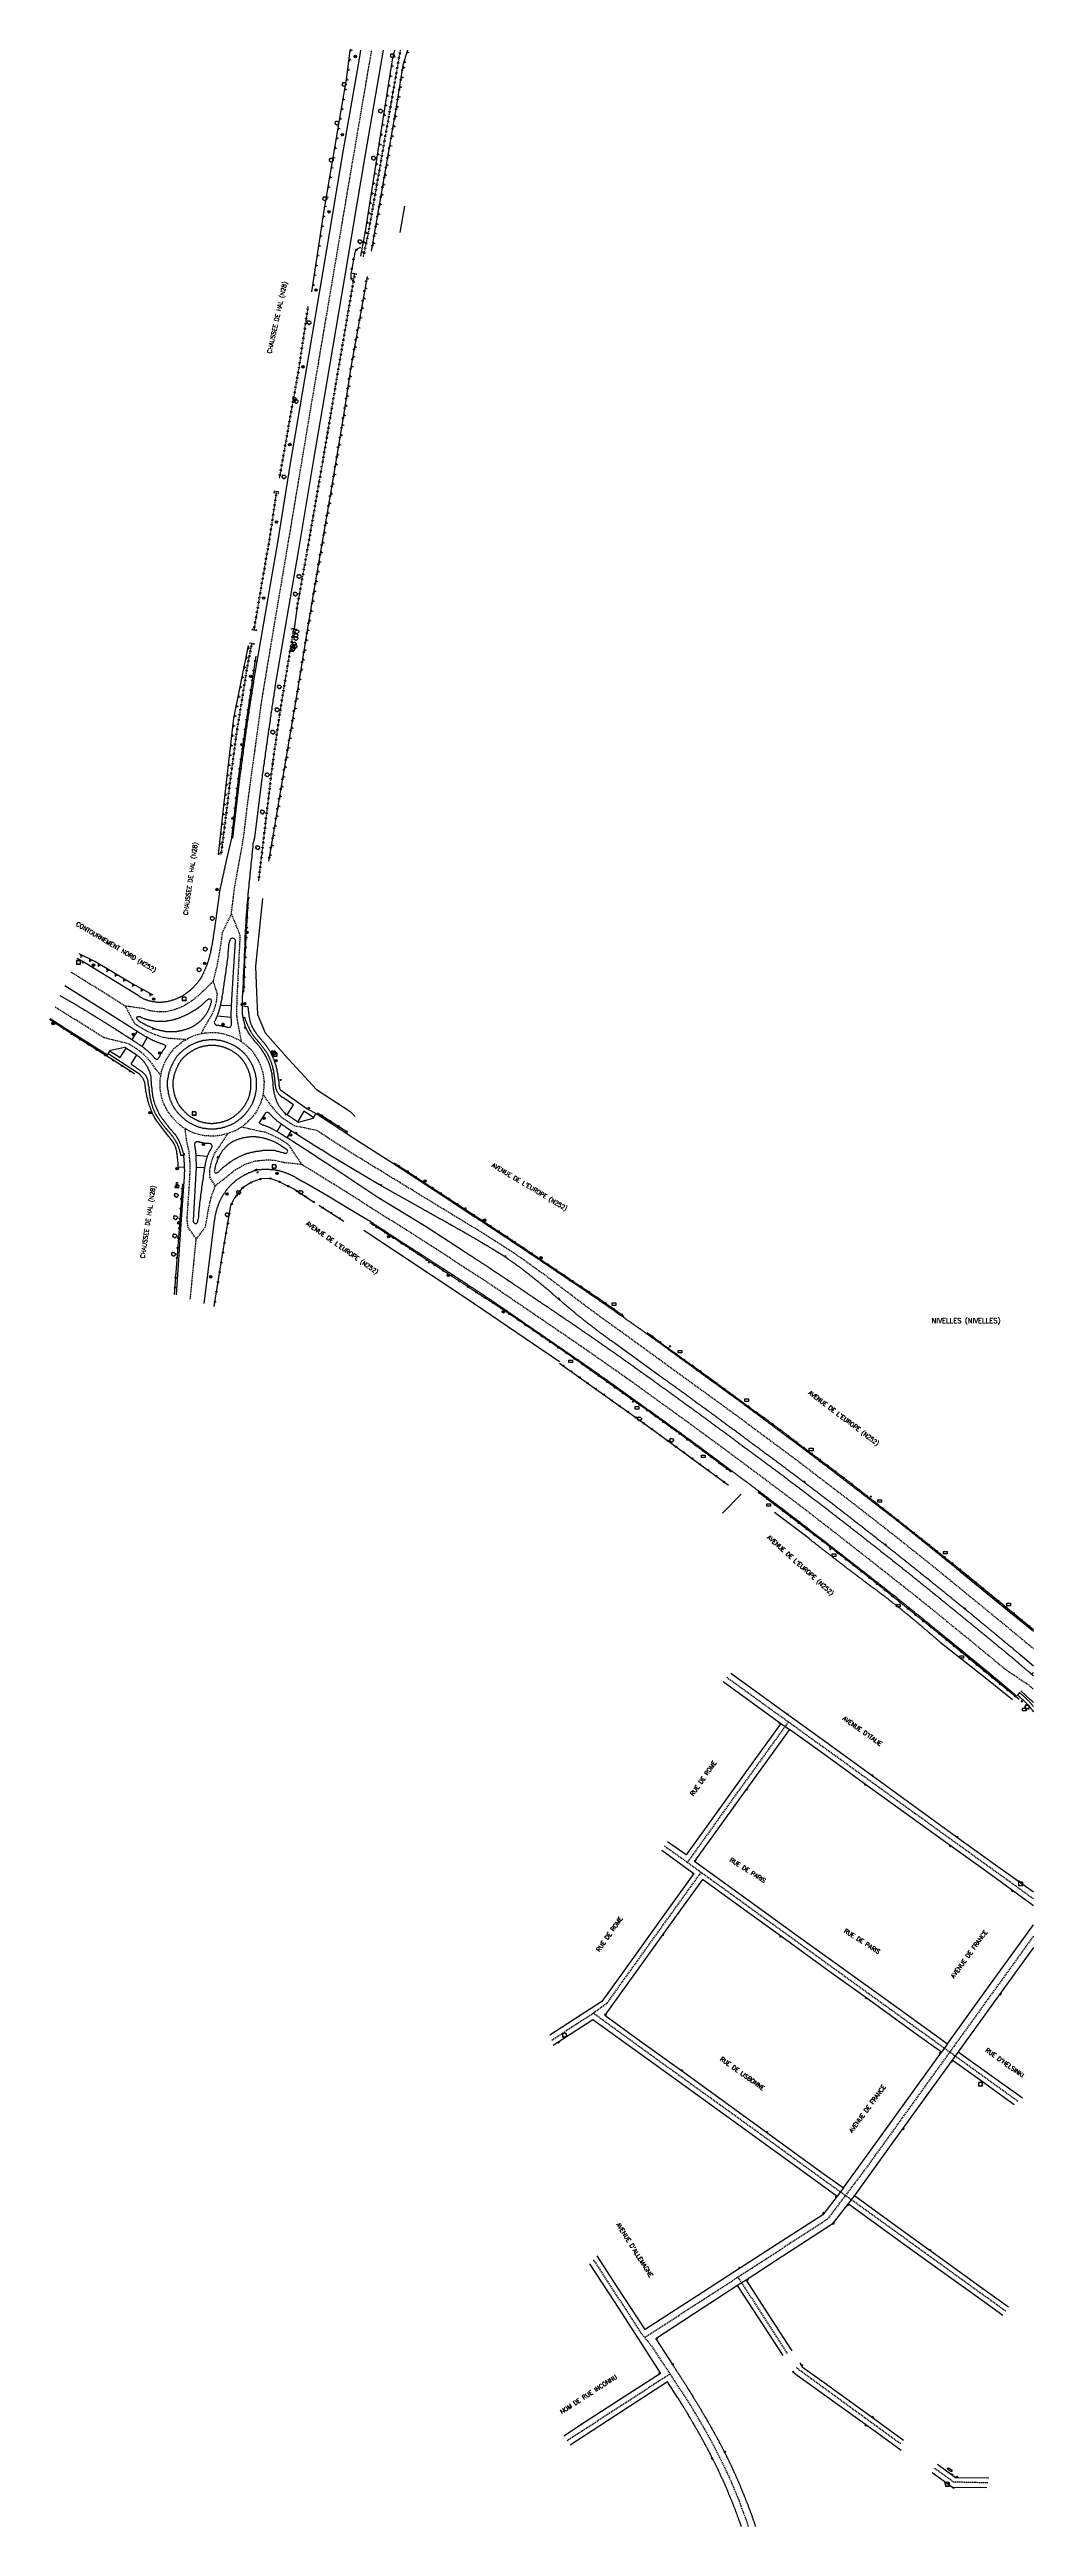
# Model space of a CAD drawing. Header units: millimetres. Extents: x 146603 to 147000, y 145000 to 146000.
import ezdxf
from ezdxf.enums import TextEntityAlignment as Align

# ---------------------------------------------------------------- set-up
doc = ezdxf.new("R2010")
doc.units = ezdxf.units.MM
doc.linetypes.add('DASHED', pattern=[0.75, 0.5, -0.25])
doc.layers.get('0').update_dxf_attribs({"linetype": 'CONTINUOUS'})
for name, color, linetype in [('W0001', 6, 'DASHED'), ('W0008', 7, 'CONTINUOUS'), ('W0017', 7, 'CONTINUOUS'), ('W0112', 1, 'DASHED'), ('W0211', 2, 'CONTINUOUS'), ('W0220', 5, 'DASHED'), ('W0300', 7, 'CONTINUOUS'), ('W0302', 3, 'CONTINUOUS'), ('W0322', 7, 'CONTINUOUS'), ('W0400', 7, 'CONTINUOUS'), ('W0420', 7, 'CONTINUOUS'), ('W0430', 7, 'CONTINUOUS'), ('W0469', 7, 'CONTINUOUS'), ('W0851', 7, 'CONTINUOUS'), ('W0980', 7, 'CONTINUOUS'), ('W0989', 7, 'CONTINUOUS'), ('W1471', 7, 'CONTINUOUS')]:
    doc.layers.add(name, color=color, linetype=linetype)
doc.styles.get("Standard").update_dxf_attribs({"font": 'romans.shx', "width": 0.85})

# ---------------------------------------------------------------- blocks, each defined once
blk = doc.blocks.new('T300')
for p, q in [((-0.8, 0.5), (-0.9, 0.3)), ((-0.9, 0.3), (-0.9, 0.2)), ((-0.9, 0.2), (-0.7, 0.1)), ((-0.7, 0.6), (-0.8, 0.5)), ((-0.8, -0.1), (-0.7, 0.1)), ((-0.6, 0.7), (-0.7, 0.6)), ((-0.7, 0.1), (-0.7, 0.1)), ((-0.5, 0.7), (-0.6, 0.7)), ((-0.3, 0.6), (-0.5, 0.7)), ((-0.3, 0.6), (-0.2, 0.7)), ((-0.2, 0.6), (-0.3, 0.6)), ((-0.2, 0.7), (-0.1, 0.8)), ((-0.1, 0.8), (0.1, 0.8)), ((0.1, 0.8), (0.2, 0.7)), ((0.2, 0.7), (0.3, 0.6)), ((0.3, 0.6), (0.4, 0.5)), ((0.5, 0.5), (0.3, 0.5)), ((0.4, 0.5), (0.4, 0.5)), ((0.6, 0.4), (0.5, 0.5)), ((0.6, 0.4), (0.7, 0.3)), ((0.7, 0.3), (0.7, 0.2)), ((0.7, 0.2), (0.7, 0.1)), ((0.7, 0.1), (0.7, -0.2)), ((-0.8, -0.2), (-0.8, -0.1)), ((-0.7, -0.3), (-0.8, -0.2)), ((-0.8, -0.2), (-0.8, -0.2)), ((-0.7, -0.4), (-0.7, -0.3)), ((-0.5, -0.5), (-0.7, -0.4)), ((-0.4, -0.5), (-0.5, -0.5)), ((-0.4, -0.5), (-0.3, -0.5)), ((-0.3, -0.5), (-0.3, -0.4)), ((-0.3, -0.6), (-0.3, -0.5)), ((-0.3, -0.5), (-0.3, -0.5)), ((-0.2, -0.7), (-0.3, -0.6)), ((-0.1, -0.8), (-0.2, -0.7)), ((0.1, -0.8), (-0.1, -0.8)), ((0.2, -0.7), (0.1, -0.8)), ((0.3, -0.5), (0.2, -0.5)), ((0.3, -0.6), (0.2, -0.7)), ((0.2, -0.7), (0.2, -0.7)), ((0.5, -0.4), (0.3, -0.5)), ((0.3, -0.5), (0.3, -0.6)), ((0.3, -0.5), (0.3, -0.5)), ((0.6, -0.3), (0.5, -0.4)), ((0.7, -0.2), (0.6, -0.3)), ((0.6, -0.3), (0.6, -0.3))]:
    blk.add_line(p, q)
blk = doc.blocks.new('T400')
for p, q in [((-0.15, 0.3), (0.15, 0.3)), ((-0.15, -0.25), (-0.15, 0.3)), ((-0.15, 0.15), (0.15, 0.15)), ((-0.15, 0), (0.15, 0)), ((0.15, 0.3), (0.15, -0.25)), ((-0.15, -0.15), (0.15, -0.15)), ((-0.15, -0.25), (-0.15, -0.3)), ((-0.15, -0.3), (0.15, -0.3)), ((0.15, -0.3), (0.15, -0.25))]:
    blk.add_line(p, q)
blk = doc.blocks.new('T430')
at = {"flags": 128}
for points in [[(0.8, 0.8), (-0.8, 0.8)], [(-0.8, 0.8), (-0.8, 0)], [(0.8, 0.8), (-0.8, 0)], [(-0.8, 0), (0.8, 0)], [(-0.4, 2.1), (0.4, 2.1)], [(-0.4, 2.1), (-0.4, 1.3)], [(-0.4, 1.7), (0, 1.7)], [(-0.4, 1.3), (0.4, 1.3)], [(0.8, 0), (0.8, 0.8)]]:
    blk.add_lwpolyline(points, dxfattribs=at)
blk = doc.blocks.new('T851')
for p, q in [((-0.2, -0.1), (0, 0.3)), ((0, 0.3), (0.2, -0.1)), ((-0.2, -0.1), (0.2, -0.1))]:
    blk.add_line(p, q)
for major_axis in [(-0.106, 0.106), (-0.0354, 0.0354), (-0.0236, 0.0236)]:
    blk.add_ellipse((0, 0), major_axis=major_axis, ratio=1, start_param=3.926991, end_param=10.210176)
blk = doc.blocks.new('T420')
for p, q in [((0.7, 0.7), (-0.8, 0.7)), ((-0.8, 0.7), (-0.8, -0.8)), ((0.7, 0.7), (0.7, -0.8)), ((0.7, -0.8), (-0.8, -0.8))]:
    blk.add_line(p, q)
blk.add_ellipse((0, 0), major_axis=(-0.53, 0.53), ratio=1, start_param=3.926991, end_param=10.210176)
blk = doc.blocks.new('t322o')
at = {"color": 0, "linetype": 'Continuous'}
for radius in [0.25, 0.15]:
    blk.add_circle((0, 0), radius, dxfattribs=at)
blk = doc.blocks.new('t220o')
at = {"color": 0, "linetype": 'Continuous'}
for p, q in [((-0.25, 0.25), (0.25, 0.25)), ((-0.25, -0.25), (0.25, -0.25))]:
    blk.add_line(p, q, dxfattribs=at)
blk = doc.blocks.new('t211o')
at = {"color": 0, "linetype": 'Continuous'}
for p, q in [((-0.3, 0.5), (-0.3, 0)), ((0, 1), (0, 0)), ((0.3, 0.5), (0.3, 0))]:
    blk.add_line(p, q, dxfattribs=at)
blk = doc.blocks.new('T1471')
at = {"color": 0, "linetype": 'Continuous', "flags": 128}
blk.add_lwpolyline([(-0.75, -0.5), (-0.75, 0.5), (0.75, 0.5), (0.75, -0.5), (-0.75, -0.5)], dxfattribs=at)
blk = doc.blocks.new('T469')
at = {"color": 0, "linetype": 'Continuous', "flags": 128}
for points in [[(-0.4, 0.4), (0.4, -0.4)], [(-0.4, -0.4), (0.4, 0.4)]]:
    blk.add_lwpolyline(points, dxfattribs=at)
at = {"color": 0, "linetype": 'Continuous'}
blk.add_circle((0, 0), 0.5, dxfattribs=at)

msp = doc.modelspace()

# ---------------------------------------------------------------- linework, layer by layer
at = {"layer": 'W0001', "flags": 128}
for points in [[(146676, 145651.3), (146677.3, 145661.6), (146681, 145682.4), (146682.5, 145695.2), (146688.3, 145737.4), (146693.2, 145766.8), (146699.6, 145804.6), (146707.6, 145852.4), (146724.3, 145950.9), (146732.7, 146000)], [(146680.1, 145599.6), (146678.9, 145605.9), (146678.2, 145610.1), (146678.2, 145612.4), (146678.4, 145618.2), (146678.7, 145624.2), (146679, 145630.6), (146679.5, 145640.3), (146679.5, 145642.8), (146676, 145651.3), (146672.3, 145643.6), (146671.9, 145640.5), (146671.1, 145635.1), (146670.1, 145630.1), (146668.6, 145623.9)], [(146611.2, 145627.7), (146618.2, 145623.4), (146627.2, 145617.8), (146633.1, 145614.1)], [(146657.6, 145600.4), (146650.6, 145600.9), (146648.3, 145601.3), (146645.3, 145602.3), (146642.7, 145603.4), (146640.3, 145604.7), (146637.1, 145606.6), (146633.1, 145614.1), (146640.1, 145613.1), (146643.3, 145612.1), (146646.4, 145611.7), (146649.9, 145611.8), (146653, 145612.6), (146655.8, 145613.6), (146659.3, 145615.6), (146662.3, 145617.9), (146664.2, 145619.7), (146668.6, 145623.9), (146670.2, 145619), (146669.9, 145615.8), (146669.1, 145612.8), (146668, 145610.3), (146666.5, 145607.9), (146663.6, 145602.7)], [(146604.8, 145613.6), (146614, 145607.9), (146624.7, 145601.2), (146634.3, 145598.9), (146638.2, 145596.4), (146640.7, 145594.4), (146643, 145591.9), (146644.9, 145589.1), (146647.5, 145585.9)], [(146714.9, 145560.9), (146710.6, 145563.7), (146701.3, 145565.6), (146696.9, 145568.5), (146694.7, 145570.6), (146693.1, 145572.5), (146691.8, 145574.1), (146688.8, 145578.3)], [(146669.4, 145541.4), (146667.7, 145536.7), (146666.7, 145532.3), (146665.9, 145527.6), (146665.3, 145524.5), (146661.8, 145520), (146658.5, 145524.6), (146658.1, 145528), (146658.6, 145535), (146659, 145540.9), (146659.3, 145546.6), (146659.3, 145550.8), (146658.9, 145555.5), (146658.1, 145558.6), (146657.3, 145564.5)], [(146674.5, 145562.4), (146670.6, 145556.6), (146669.1, 145554.3), (146668.2, 145552.2), (146667.6, 145550), (146667.1, 145547.5), (146667.2, 145544.8), (146669.4, 145541.4), (146673.4, 145544.5), (146677.4, 145547.7), (146681.3, 145550), (146685.6, 145551.4), (146690.4, 145551.9), (146693.7, 145551.7), (146696.9, 145550.9), (146704.4, 145550.1), (146699.3, 145557.8), (146696.2, 145559.8), (146694.1, 145561), (146691.8, 145562.1), (146689.6, 145563), (146686.3, 145563.6), (146680.1, 145565.1)], [(146714.9, 145560.9), (146724.9, 145554.5), (146735.2, 145548.2), (146738.3, 145546.3), (146761.4, 145532.2), (146774.7, 145524.1), (146784.8, 145517.8), (146792.6, 145512.6), (146802.5, 145505.5), (146810.7, 145499.3), (146818.9, 145493.1), (146826.2, 145487.7), (146834.7, 145481.6), (146880.3, 145448.5), (146904.8, 145430.3), (146927.3, 145413.1), (146944.2, 145399.9), (146958.4, 145388.6), (146973.7, 145376.1), (146987.8, 145364.6), (146999.9, 145354.6), (147000, 145354.5)], [(146704.4, 145550.1), (146708, 145547.9)], [(146708, 145547.9), (146718, 145541.7), (146727.5, 145535.8), (146731.7, 145533), (146747.7, 145523), (146762.3, 145513.6), (146780.4, 145501.8), (146803.6, 145486), (146821.3, 145473.9), (146838.8, 145461.6), (146858.1, 145447.6), (146875.2, 145435.1), (146889.3, 145424.6), (146904, 145413.6), (146918.1, 145402.7), (146933.2, 145390.9), (146951.2, 145376.7), (146968.4, 145362.8), (146981.2, 145352.3), (146988.8, 145346), (146998.1, 145339.8), (147000, 145338.1)], [(146659.4, 145495.6), (146661.8, 145520)], [(147000, 145253.4), (146954.5, 145286.2), (146917.7, 145312.8), (146892, 145331.3), (146876.1, 145342.8)], [(146901, 145324.9), (146876.8, 145291.4), (146860.2, 145268.2)], [(146851, 145274.8), (146859.2, 145268.9), (146872.5, 145259.3), (146930, 145217.7), (146959, 145196.8), (146971.2, 145188), (146993.8, 145171.7)], [(146805.4, 145196.4), (146821.6, 145206.9), (146827.9, 145211.5), (146850.1, 145242.4), (146865.8, 145264.2)], [(147000, 145238.4), (146984.6, 145217.1), (146957.6, 145179.7), (146932.3, 145144.6), (146916.8, 145124.1), (146890.2, 145106.8), (146861.3, 145088.1), (146843, 145076.2)], [(146988.8, 145086.9), (146968.4, 145101.6), (146957.5, 145109.5), (146934.4, 145126.2), (146917.6, 145138.2), (146878.7, 145166.4), (146853, 145184.9), (146822.1, 145207.3)], [(146822.2, 145107.7), (146839.4, 145081.3), (146841.5, 145078.1), (146846.1, 145072.4), (146851.2, 145064.5), (146860.8, 145049.9), (146866, 145041.2), (146869.9, 145034.3), (146874.3, 145025.7), (146877.4, 145019.1), (146880.8, 145011), (146884.2, 145001.8), (146884.8, 145000)], [(146900.7, 145069.8), (146880.7, 145100.7)], [(146811.6, 145034.7), (146853.1, 145061.6)], [(146946.4, 145033.3), (146904.8, 145063.6), (146904.2, 145064.4)], [(146981.5, 145017.6), (146967.8, 145017.9), (146962.1, 145022), (146960, 145023.5)]]:
    msp.add_lwpolyline(points, dxfattribs=at)
msp.add_lwpolyline([(146673, 145602.7), (146675.9, 145601.8), (146678.9, 145600.4), (146681.3, 145598.7), (146684.1, 145596.2), (146686.4, 145592.9), (146687.8, 145589.9), (146688.8, 145586.6), (146689.2, 145583.3), (146689, 145579.8), (146688.5, 145576.8), (146687.6, 145574.3), (146686.2, 145571.5), (146684.6, 145569.3), (146682.3, 145566.9), (146680.1, 145565.1), (146677.4, 145563.5), (146674.5, 145562.4), (146671.5, 145561.7), (146668.8, 145561.4), (146664.8, 145561.6), (146661, 145562.6), (146658.4, 145563.8), (146656.2, 145565.1), (146654.1, 145566.9), (146652.1, 145569), (146650.1, 145571.7), (146648.8, 145574.3), (146647.8, 145577.2), (146647.2, 145580.8), (146647.2, 145584.3), (146647.8, 145587.6), (146648.9, 145590.7), (146650.7, 145594), (146652.9, 145596.9), (146656.2, 145599.6), (146659.1, 145601.3), (146661.9, 145602.4), (146665.3, 145603.1), (146667.5, 145603.3), (146670.7, 145603.2)], close=True, dxfattribs=at)
at = {"layer": 'W0008'}
msp.add_line((146745.9, 145937), (146744.1, 145926.3), dxfattribs=at)
at = {"layer": 'W0008', "flags": 128}
for points in [[(146728.2, 146000), (146727.6, 145996.4), (146721.2, 145959.7), (146714.4, 145919.4), (146705.7, 145867.8), (146699.8, 145833), (146694.7, 145801.9), (146685, 145745.3), (146685, 145745), (146684.9, 145744.8), (146684.9, 145744.5), (146684.8, 145744.3), (146684.8, 145744), (146684.8, 145743.8), (146684.7, 145743.5), (146684.7, 145743.3), (146684.6, 145743.1), (146684.6, 145742.8), (146684.6, 145742.6), (146684.5, 145742.3), (146684.5, 145742.1), (146684.4, 145741.8), (146684.4, 145741.6), (146684.4, 145741.3), (146684.3, 145741.1), (146684.3, 145740.8), (146684.2, 145740.6), (146684.2, 145740.4), (146684.2, 145740.1), (146684.1, 145739.9), (146684.1, 145739.6), (146684.1, 145739.4), (146684, 145739.1), (146684, 145738.9), (146683.9, 145738.6), (146683.9, 145738.4), (146683.9, 145738.1), (146683.8, 145737.9), (146683.8, 145737.7), (146683.7, 145737.4), (146683.7, 145737.2), (146683.7, 145736.9), (146683.6, 145736.7), (146683.6, 145736.4), (146683.6, 145736.2), (146683.5, 145735.9), (146683.5, 145735.7), (146683.4, 145735.4), (146683.4, 145735.2), (146683.4, 145734.9), (146683.3, 145734.7), (146683.3, 145734.5), (146683.3, 145734.2), (146683.2, 145734), (146683.2, 145733.7), (146683.1, 145733.5), (146683.1, 145733.2), (146683.1, 145733), (146683, 145732.7), (146683, 145732.5), (146683, 145732.2), (146682.9, 145732), (146682.9, 145731.8), (146682.8, 145731.5), (146682.8, 145731.3), (146682.8, 145731), (146682.7, 145730.8), (146682.7, 145730.5), (146682.7, 145730.3), (146682.6, 145730), (146682.6, 145729.8), (146682.6, 145729.5), (146682.5, 145729.3), (146682.5, 145729), (146682.4, 145728.8), (146682.4, 145728.6), (146682.4, 145728.3), (146682.3, 145728.1), (146682.3, 145727.8), (146682.3, 145727.6), (146682.2, 145727.3), (146682.2, 145727.1), (146682.2, 145726.8), (146682.1, 145726.6), (146682.1, 145726.3), (146682.1, 145726.1), (146682, 145725.8), (146682, 145725.6), (146681.9, 145725.4), (146681.9, 145725.1), (146681.9, 145724.9), (146681.8, 145724.6), (146681.8, 145724.4), (146681.8, 145724.1), (146681.7, 145723.9), (146681.7, 145723.6), (146681.7, 145723.4), (146681.6, 145723.1), (146681.6, 145722.9), (146681.6, 145722.6), (146681.5, 145722.4), (146681.5, 145722.1), (146681.5, 145721.9), (146681.4, 145721.7), (146681.4, 145721.4), (146681.4, 145721.2), (146681.3, 145720.9), (146681.3, 145720.7), (146681.3, 145720.4), (146681.2, 145720.2), (146681.2, 145719.9), (146681.2, 145719.7), (146681.1, 145719.4), (146681.1, 145719.2), (146681.1, 145718.9), (146681, 145718.7), (146681, 145718.5), (146680.9, 145718.2), (146680.9, 145718), (146680.9, 145717.7), (146680.8, 145717.5), (146680.8, 145717.2), (146680.8, 145717), (146680.8, 145716.7), (146680.7, 145716.5), (146680.7, 145716.2), (146680.7, 145716), (146680.6, 145715.7), (146680.6, 145715.5), (146680.6, 145715.2), (146680.5, 145715), (146680.5, 145714.8), (146680.5, 145714.5), (146680.4, 145714.3), (146680.4, 145714), (146680.4, 145713.8), (146680.3, 145713.5), (146680.3, 145713.3), (146680.3, 145713), (146680.2, 145712.8), (146680.2, 145712.5), (146680.2, 145712.3), (146680.1, 145712), (146680.1, 145711.8), (146680.1, 145711.5), (146680, 145711.3), (146680, 145711), (146680, 145710.8), (146679.9, 145710.6), (146679.9, 145710.3), (146679.9, 145710.1), (146679.9, 145709.8), (146679.8, 145709.6), (146679.8, 145709.3), (146679.8, 145709.1), (146679.7, 145708.8), (146679.7, 145708.6), (146679.7, 145708.3), (146679.6, 145708.1), (146676.4, 145681.7), (146676.1, 145681.8), (146674.1, 145673.8), (146674.1, 145673.5), (146674, 145673.3), (146674, 145673), (146673.9, 145672.8), (146673.9, 145672.5), (146673.8, 145672.3), (146673.8, 145672), (146673.7, 145671.8), (146673.7, 145671.5), (146673.6, 145671.3), (146673.6, 145671.1), (146673.5, 145670.8), (146673.4, 145670.6), (146673.4, 145670.3), (146673.3, 145670.1), (146673.3, 145669.8), (146673.2, 145669.6), (146673.2, 145669.3), (146673.1, 145669.1), (146673.1, 145668.9), (146673, 145668.6), (146673, 145668.4), (146672.9, 145668.1), (146672.9, 145667.9), (146672.8, 145667.6), (146672.8, 145667.4), (146672.7, 145667.1), (146672.7, 145666.9), (146672.6, 145666.7), (146672.5, 145666.4), (146672.5, 145666.2), (146672.4, 145665.9), (146672.4, 145665.7), (146672.3, 145665.4), (146672.3, 145665.2), (146672.2, 145664.9), (146672.2, 145664.7), (146672.1, 145664.4), (146672.1, 145664.2), (146672, 145663.9), (146672, 145663.7), (146671.9, 145663.5), (146671.9, 145663.2), (146671.8, 145663), (146671.8, 145662.7), (146671.7, 145662.5), (146671.6, 145662.2), (146671.6, 145662), (146671.5, 145661.7), (146671.5, 145661.5), (146671.4, 145661.2), (146671.4, 145661), (146671.3, 145660.8), (146671.3, 145660.5), (146671.2, 145660.3), (146671.2, 145660), (146671.1, 145659.8), (146671.1, 145659.5), (146671, 145659.3), (146671, 145659), (146669, 145644.3), (146668.9, 145644.1), (146668.9, 145643.8), (146668.9, 145643.6), (146668.9, 145643.3), (146668.8, 145643.1), (146668.8, 145642.8), (146668.8, 145642.6), (146668.7, 145642.3), (146668.7, 145642), (146668.7, 145641.8), (146668.6, 145641.5), (146668.6, 145641.3), (146668.6, 145641), (146668.5, 145640.8), (146668.5, 145640.5), (146668.4, 145640.3), (146668.4, 145640), (146668.4, 145639.8), (146668.3, 145639.5), (146668.3, 145639.3), (146668.2, 145639), (146668.2, 145638.8), (146668.1, 145638.5), (146668.1, 145638.3), (146668, 145638), (146668, 145637.8), (146667.9, 145637.6), (146667.9, 145637.3), (146667.8, 145637.1), (146667.8, 145636.8), (146667.7, 145636.6), (146667.7, 145636.3), (146667.6, 145636.1), (146667.6, 145635.8), (146667.5, 145635.6), (146667.5, 145635.3), (146667.4, 145635.1), (146667.3, 145634.9), (146667.3, 145634.6), (146667.2, 145634.4), (146667.2, 145634.1), (146667.1, 145633.9), (146667, 145633.7), (146667, 145633.4), (146666.9, 145633.2), (146666.8, 145632.9), (146666.8, 145632.7), (146666.7, 145632.5), (146666.6, 145632.2), (146666.6, 145632), (146666.5, 145631.7), (146666.4, 145631.5), (146666.3, 145631.3), (146666.2, 145631), (146666.2, 145630.8), (146666.1, 145630.6), (146666, 145630.3), (146665.9, 145630.1), (146665.8, 145629.9), (146665.7, 145629.6), (146665.6, 145629.4), (146665.5, 145629.2), (146665.4, 145628.9), (146665.3, 145628.7), (146665.2, 145628.5), (146665.1, 145628.2), (146665, 145628), (146664.9, 145627.8), (146664.8, 145627.6), (146664.7, 145627.3), (146664.6, 145627.1), (146664.5, 145626.9), (146664.4, 145626.7), (146664.3, 145626.4), (146664.2, 145626.2), (146664.1, 145626), (146664, 145625.8), (146663.8, 145625.6), (146663.7, 145625.3), (146663.6, 145625.1), (146663.4, 145624.9), (146663.3, 145624.7), (146663.2, 145624.5), (146663, 145624.3), (146662.9, 145624.1), (146662.7, 145623.9), (146662.6, 145623.7), (146662.4, 145623.5), (146662.3, 145623.3), (146662.1, 145623.1), (146661.9, 145622.9), (146661.8, 145622.7), (146661.6, 145622.5), (146661.4, 145622.4), (146661.3, 145622.2), (146661.1, 145622), (146660.9, 145621.8), (146660.8, 145621.6), (146660.6, 145621.5), (146660.4, 145621.3), (146660.2, 145621.1), (146660, 145621), (146659.9, 145620.8), (146659.7, 145620.6), (146659.5, 145620.5), (146659.3, 145620.3), (146659.1, 145620.1), (146658.9, 145620), (146658.7, 145619.8), (146658.5, 145619.7), (146658.3, 145619.5), (146658.1, 145619.4), (146657.9, 145619.2), (146657.7, 145619.1), (146657.5, 145618.9), (146657.3, 145618.8), (146657.1, 145618.6), (146656.9, 145618.5), (146656.7, 145618.4), (146656.5, 145618.2), (146656.3, 145618.1), (146656.1, 145618), (146655.9, 145617.8), (146655.6, 145617.7), (146655.4, 145617.6), (146655.2, 145617.5), (146655, 145617.4), (146654.8, 145617.3), (146654.5, 145617.2), (146654.3, 145617.1), (146654.1, 145617), (146653.9, 145616.9), (146653.6, 145616.8), (146653.4, 145616.7), (146653.2, 145616.6), (146652.9, 145616.5), (146652.7, 145616.5), (146652.5, 145616.4), (146652.2, 145616.3), (146652, 145616.2), (146651.7, 145616.2), (146651.5, 145616.1), (146651.3, 145616), (146651, 145616), (146650.8, 145615.9), (146650.5, 145615.8), (146650.3, 145615.8), (146650.1, 145615.7), (146649.8, 145615.7), (146649.6, 145615.6), (146649.3, 145615.6), (146649.1, 145615.6), (146648.8, 145615.5), (146648.6, 145615.5), (146648.3, 145615.5), (146648.1, 145615.5), (146647.8, 145615.4), (146647.6, 145615.4), (146647.3, 145615.4), (146647.1, 145615.4), (146646.8, 145615.4), (146646.6, 145615.4), (146646.3, 145615.4), (146646, 145615.4), (146645.8, 145615.5), (146645.5, 145615.5), (146645.3, 145615.5), (146645, 145615.6), (146644.8, 145615.6), (146644.5, 145615.6), (146644.3, 145615.7), (146644, 145615.7), (146643.8, 145615.8), (146643.5, 145615.9), (146643.3, 145615.9), (146643, 145616), (146642.8, 145616), (146642.5, 145616.1), (146642.3, 145616.2), (146642.1, 145616.3), (146641.8, 145616.4), (146641.6, 145616.4), (146641.4, 145616.5), (146641.1, 145616.6), (146640.9, 145616.7), (146640.7, 145616.8), (146640.4, 145616.9), (146640.2, 145617), (146640, 145617.2), (146639.8, 145617.3), (146639.6, 145617.4), (146639.4, 145617.5), (146639.1, 145617.6), (146638.9, 145617.8), (146638.7, 145617.9), (146638.5, 145618), (146638.3, 145618.2), (146615.7, 145632.1), (146615.5, 145632.2), (146615.3, 145632.4), (146615.1, 145632.5), (146614.8, 145632.6), (146614.6, 145632.7), (146614.4, 145632.8), (146614.2, 145632.9), (146614, 145633), (146613.7, 145633.1), (146613.7, 145633.2)], [(146737.3, 146000), (146736.2, 145993.8), (146730.1, 145957.8), (146724.9, 145927.5), (146723, 145916.1), (146714.5, 145866.1), (146709.1, 145833.8), (146703.1, 145798.3), (146693.6, 145742.8), (146693.6, 145742.6), (146693.6, 145742.3), (146693.5, 145742.1), (146693.5, 145741.8), (146693.4, 145741.6), (146693.4, 145741.4), (146693.4, 145741.1), (146693.3, 145740.9), (146693.3, 145740.6), (146693.3, 145740.4), (146693.2, 145740.1), (146693.2, 145739.9), (146693.1, 145739.6), (146693.1, 145739.4), (146693.1, 145739.1), (146693, 145738.9), (146693, 145738.6), (146693, 145738.4), (146692.9, 145738.1), (146692.9, 145737.9), (146692.8, 145737.6), (146692.8, 145737.4), (146692.8, 145737.1), (146692.7, 145736.9), (146692.7, 145736.7), (146692.7, 145736.4), (146692.6, 145736.2), (146692.6, 145735.9), (146692.6, 145735.7), (146692.5, 145735.4), (146692.5, 145735.2), (146692.4, 145734.9), (146692.4, 145734.7), (146692.4, 145734.4), (146692.3, 145734.2), (146692.3, 145733.9), (146692.3, 145733.7), (146692.2, 145733.4), (146692.2, 145733.2), (146692.1, 145732.9), (146692.1, 145732.7), (146692.1, 145732.4), (146692, 145732.2), (146692, 145732), (146692, 145731.7), (146691.9, 145731.5), (146691.9, 145731.2), (146691.9, 145731), (146691.8, 145730.7), (146691.8, 145730.5), (146691.7, 145730.2), (146691.7, 145730), (146691.7, 145729.7), (146691.6, 145729.5), (146691.6, 145729.2), (146691.6, 145729), (146691.5, 145728.7), (146691.5, 145728.5), (146691.5, 145728.2), (146691.4, 145728), (146691.4, 145727.7), (146691.4, 145727.5), (146691.3, 145727.2), (146691.3, 145727), (146691.2, 145726.8), (146691.2, 145726.5), (146691.2, 145726.3), (146691.1, 145726), (146691.1, 145725.8), (146691.1, 145725.5), (146691, 145725.3), (146691, 145725), (146691, 145724.8), (146690.9, 145724.5), (146690.9, 145724.3), (146690.9, 145724), (146690.8, 145723.8), (146690.8, 145723.5), (146690.7, 145723.3), (146690.7, 145723), (146690.7, 145722.8), (146690.6, 145722.5), (146690.6, 145722.3), (146690.6, 145722), (146690.5, 145721.8), (146690.5, 145721.5), (146690.5, 145721.3), (146690.4, 145721), (146690.4, 145720.8), (146690.4, 145720.5), (146690.3, 145720.3), (146690.3, 145720), (146690.3, 145719.8), (146690.2, 145719.5), (146690.2, 145719.3), (146690.2, 145719), (146690.1, 145718.8), (146690.1, 145718.5), (146690, 145718.3), (146690, 145718), (146690, 145717.8), (146689.9, 145717.5), (146689.9, 145717.3), (146689.9, 145717.1), (146689.8, 145716.8), (146689.8, 145716.6), (146689.8, 145716.3), (146689.7, 145716.1), (146689.7, 145715.8), (146689.7, 145715.6), (146689.6, 145715.3), (146689.6, 145715.1), (146689.6, 145714.8), (146689.5, 145714.6), (146689.5, 145714.3), (146689.5, 145714.1), (146689.4, 145713.8), (146689.4, 145713.6), (146689.4, 145713.3), (146689.3, 145713.1), (146689.3, 145712.8), (146689.3, 145712.6), (146689.2, 145712.3), (146689.2, 145712.1), (146689.2, 145711.8), (146689.1, 145711.6), (146689.1, 145711.3), (146689, 145711.1), (146689, 145710.8), (146689, 145710.6), (146688.9, 145710.3), (146688.9, 145710.1), (146688.9, 145709.8), (146688.8, 145709.6), (146688.8, 145709.3), (146688.8, 145709.1), (146688.7, 145708.8), (146688.7, 145708.6), (146688.7, 145708.3), (146688.6, 145708.1), (146688.6, 145707.8), (146688.6, 145707.6), (146688.5, 145707.3), (146688.5, 145707.1), (146688.5, 145706.8), (146688.4, 145706.6), (146688.4, 145706.3), (146688.4, 145706.1), (146688.3, 145705.8), (146688.3, 145705.6), (146688.3, 145705.3), (146688.2, 145705.1), (146688.2, 145704.8), (146685.4, 145681.9), (146684.8, 145679.9), (146684.7, 145679.6), (146684.7, 145679.4), (146684.7, 145679.1), (146684.7, 145678.9), (146684.6, 145678.6), (146684.6, 145678.4), (146684.6, 145678.1), (146684.6, 145677.9), (146684.5, 145677.6), (146684.5, 145677.4), (146684.5, 145677.1), (146684.5, 145676.9), (146684.4, 145676.6), (146684.4, 145676.4), (146684.4, 145676.1), (146684.4, 145675.9), (146684.3, 145675.6), (146684.3, 145675.4), (146684.3, 145675.1), (146684.3, 145674.9), (146684.2, 145674.6), (146684.2, 145674.4), (146684.2, 145674.1), (146684.2, 145673.9), (146684.1, 145673.6), (146684.1, 145673.4), (146684.1, 145673.1), (146684.1, 145672.9), (146684, 145672.6), (146684, 145672.4), (146684, 145672.1), (146684, 145671.9), (146683.9, 145671.6), (146683.9, 145671.4), (146683.9, 145671.1), (146683.9, 145670.9), (146683.8, 145670.6), (146683.8, 145670.4), (146683.8, 145670.1), (146683.8, 145669.9), (146683.7, 145669.7), (146683.7, 145669.4), (146683.7, 145669.2), (146683.7, 145668.9), (146683.6, 145668.7), (146683.6, 145668.4), (146683.6, 145668.2), (146683.6, 145667.9), (146683.5, 145667.7), (146683.5, 145667.4), (146683.5, 145667.2), (146683.5, 145666.9), (146683.4, 145666.7), (146683.4, 145666.4), (146683.4, 145666.2), (146683.4, 145665.9), (146683.3, 145665.7), (146683.3, 145665.4), (146683.3, 145665.2), (146683.3, 145665), (146683.2, 145664.7), (146683.2, 145664.5), (146683.2, 145664.2), (146683.2, 145664), (146683.1, 145663.7), (146683.1, 145663.5), (146683.1, 145663.2), (146683.1, 145663), (146683, 145662.7), (146683, 145662.5), (146683, 145662.2), (146683, 145662), (146682.9, 145661.7), (146682.9, 145661.5), (146682.9, 145661.2), (146682.9, 145661), (146682.8, 145660.7), (146682.8, 145660.5), (146682.8, 145660.2), (146682.8, 145660), (146682.8, 145659.7), (146682.7, 145659.5), (146682.7, 145659.2), (146682.7, 145659), (146682.7, 145658.7), (146682.6, 145658.5), (146682.6, 145658.2), (146682.6, 145658), (146682.6, 145657.7), (146682.6, 145657.5), (146682.5, 145657.2), (146682.5, 145657), (146682.5, 145656.7), (146682.5, 145656.5), (146682.4, 145656.2), (146682.4, 145656), (146682.4, 145655.7), (146682.4, 145655.5), (146682.4, 145655.2), (146682.3, 145655), (146682.3, 145654.7), (146682.3, 145654.5), (146682.3, 145654.2), (146682.3, 145654), (146682.2, 145653.7), (146682.2, 145653.5), (146682.2, 145653.2), (146682.2, 145653), (146682.2, 145652.7), (146682.1, 145652.5), (146682.1, 145652.2), (146682.1, 145652), (146682.1, 145651.7), (146682.1, 145651.5), (146682, 145651.2), (146682, 145651), (146682, 145650.7), (146682, 145650.5), (146682, 145650.2), (146682, 145650), (146681.9, 145649.7), (146681.9, 145649.5), (146681.9, 145649.2), (146681.9, 145649), (146681.9, 145648.7), (146681.9, 145648.5), (146681.8, 145648.2), (146681.8, 145648), (146681.8, 145647.7), (146681.8, 145647.5), (146681.8, 145647.2), (146681.8, 145647), (146681.7, 145646.7), (146681.7, 145646.5), (146681.7, 145646.2), (146681.7, 145646), (146681.7, 145645.7), (146681.7, 145645.5), (146681.7, 145645.2), (146681.7, 145645), (146681.6, 145644.7), (146681.6, 145644.5), (146681.6, 145644.2), (146681.6, 145644), (146681.6, 145643.7), (146681.6, 145643.5), (146681.6, 145643.2), (146681.6, 145643), (146681.6, 145642.7), (146681.5, 145642.5), (146681.5, 145642.2), (146681.5, 145642), (146681.5, 145641.7), (146681.5, 145641.5), (146681.5, 145641.2), (146681.5, 145641), (146681.5, 145640.7), (146681.5, 145640.5), (146681.5, 145640.2), (146681.4, 145640), (146681.4, 145639.7), (146681.4, 145639.5), (146681.4, 145639.2), (146681.4, 145639), (146681.4, 145638.7), (146681.4, 145638.5), (146681.4, 145638.2), (146681.4, 145638), (146681.4, 145637.7), (146681.3, 145637.5), (146681.3, 145637.2), (146681.3, 145637), (146681.3, 145636.7), (146681.3, 145636.5), (146681.3, 145636.2), (146681.3, 145636), (146681.3, 145635.7), (146681.3, 145635.5), (146681.2, 145635.2), (146681.2, 145635), (146681.2, 145634.7), (146681.2, 145634.5), (146681.2, 145634.2), (146681.2, 145634), (146681.2, 145633.7), (146681.2, 145633.5), (146681.2, 145633.2), (146681.1, 145633), (146681.1, 145632.7), (146681.1, 145632.5), (146681.1, 145632.2), (146681.1, 145632), (146681.1, 145631.7), (146681.1, 145631.5), (146681.1, 145631.2), (146681, 145631), (146681, 145630.8), (146681, 145630.5), (146681, 145630.3), (146681, 145630), (146681, 145629.8), (146681, 145629.5), (146681, 145629.3), (146681, 145629), (146680.9, 145628.8), (146680.9, 145628.5), (146680.9, 145628.3), (146680.9, 145628), (146680.9, 145627.8), (146680.9, 145627.5), (146680.9, 145627.3), (146680.9, 145627), (146680.9, 145626.8), (146680.8, 145626.5), (146680.8, 145626.3), (146680.8, 145626), (146680.8, 145625.8), (146680.8, 145625.5), (146680.8, 145625.3), (146680.8, 145625), (146680.8, 145624.8), (146680.8, 145624.5), (146680.7, 145624.3), (146680.7, 145624), (146680.7, 145623.8), (146680.7, 145623.6), (146680.7, 145623.3), (146680.7, 145623.1), (146680.7, 145622.8), (146680.7, 145622.6), (146680.7, 145622.3), (146680.6, 145622.1), (146680.6, 145621.8), (146680.6, 145621.6), (146680.6, 145621.3), (146680.6, 145621.1), (146680.6, 145620.8), (146680.6, 145620.6), (146680.6, 145620.3), (146680.5, 145620.1), (146680.5, 145619.8), (146680.5, 145619.6), (146680.5, 145619.3), (146680.5, 145619.1), (146680.5, 145618.8), (146680.5, 145618.6), (146680.5, 145618.3), (146680.4, 145618.1), (146680.4, 145617.8), (146680.4, 145617.6), (146680.4, 145617.4), (146680.4, 145617.1), (146680.4, 145616.9), (146680.4, 145616.6), (146680.4, 145616.4), (146680.4, 145616.1), (146680.4, 145615.9), (146680.4, 145615.6), (146680.3, 145615.4), (146680.3, 145615.1), (146680.3, 145614.9), (146680.3, 145614.6), (146680.3, 145614.4), (146680.3, 145614.1), (146680.3, 145613.9), (146680.3, 145613.6), (146680.3, 145613.4), (146680.3, 145613.1), (146680.3, 145612.9), (146680.3, 145612.6), (146680.3, 145612.4), (146680.3, 145612.1), (146680.3, 145611.9), (146680.3, 145611.6), (146680.3, 145611.4), (146680.4, 145611.1), (146680.4, 145610.9), (146680.4, 145610.6), (146680.5, 145610.4), (146680.5, 145610.1), (146680.5, 145609.9), (146680.6, 145609.6), (146680.6, 145609.3), (146680.7, 145609.1), (146680.7, 145608.8), (146680.8, 145608.6), (146680.8, 145608.3), (146680.9, 145608.1), (146681, 145607.9), (146681, 145607.6), (146681.1, 145607.4), (146681.2, 145607.1), (146681.2, 145606.9), (146681.3, 145606.6), (146681.4, 145606.4), (146681.5, 145606.1), (146681.5, 145605.9), (146681.6, 145605.7), (146681.7, 145605.4), (146681.8, 145605.2), (146681.9, 145605), (146682, 145604.8), (146682.1, 145604.5), (146682.2, 145604.3), (146682.3, 145604.1), (146682.5, 145603.9), (146682.6, 145603.7), (146682.7, 145603.5), (146682.8, 145603.2), (146683, 145603), (146683.1, 145602.8), (146683.2, 145602.6), (146683.4, 145602.4), (146683.5, 145602.2), (146683.7, 145602), (146683.8, 145601.8), (146684, 145601.6), (146684.1, 145601.4), (146684.3, 145601.2), (146684.4, 145601), (146684.6, 145600.8), (146684.7, 145600.6), (146684.9, 145600.4), (146685, 145600.2), (146685.2, 145600), (146685.4, 145599.8), (146685.5, 145599.6), (146685.7, 145599.4), (146685.9, 145599.2), (146686.1, 145599), (146686.2, 145598.9), (146686.4, 145598.7), (146686.6, 145598.5), (146686.7, 145598.3), (146686.9, 145598.1), (146687.1, 145597.9), (146687.2, 145597.7), (146687.4, 145597.5), (146687.5, 145597.3), (146687.7, 145597.1), (146687.8, 145596.9), (146688, 145596.7), (146688.1, 145596.5), (146688.2, 145596.2), (146688.4, 145596), (146688.5, 145595.8), (146688.7, 145595.6), (146688.8, 145595.4), (146688.9, 145595.2), (146689.1, 145595), (146689.2, 145594.8), (146689.3, 145594.6), (146689.5, 145594.3), (146689.6, 145594.1), (146689.7, 145593.9), (146689.8, 145593.7), (146690, 145593.5), (146690.1, 145593.2), (146690.2, 145593), (146690.3, 145592.8), (146690.4, 145592.5), (146690.5, 145592.3), (146690.6, 145592.1), (146690.7, 145591.8), (146690.8, 145591.6), (146690.9, 145591.4), (146691, 145591.1), (146691.1, 145590.9), (146691.2, 145590.7), (146691.3, 145590.4), (146691.4, 145590.2), (146691.4, 145589.9), (146691.5, 145589.7), (146691.6, 145589.5), (146691.7, 145589.2), (146691.7, 145589), (146691.8, 145588.7), (146691.9, 145588.5), (146691.9, 145588.2), (146692, 145588), (146692.1, 145587.8), (146692.1, 145587.5), (146692.2, 145587.3), (146692.2, 145587), (146692.3, 145586.8), (146692.3, 145586.5), (146692.3, 145586.3), (146692.4, 145586.1), (146692.4, 145585.8), (146692.4, 145585.6), (146692.5, 145585.3), (146692.5, 145585.1), (146692.5, 145584.9), (146692.5, 145584.6), (146692.6, 145584.4), (146692.6, 145584.1), (146692.6, 145583.9), (146692.6, 145583.6), (146692.7, 145583.4), (146692.7, 145583.2), (146692.7, 145582.9), (146692.7, 145582.7), (146692.8, 145582.4), (146692.8, 145582.1), (146692.8, 145581.9), (146692.8, 145581.6), (146692.9, 145581.4), (146692.9, 145581.1), (146692.9, 145580.9), (146692.9, 145580.6), (146693, 145580.4), (146693, 145580.1), (146693, 145579.9), (146693.1, 145579.6), (146693.1, 145579.4), (146693.2, 145579.1), (146693.2, 145578.9), (146693.3, 145578.6), (146693.3, 145578.4), (146693.4, 145578.1), (146693.5, 145577.9), (146693.5, 145577.7), (146693.6, 145577.4), (146693.7, 145577.2), (146693.7, 145576.9), (146693.8, 145576.7), (146693.9, 145576.5), (146694, 145576.2), (146694.1, 145576), (146694.1, 145575.8), (146694.2, 145575.5), (146694.3, 145575.3), (146694.4, 145575.1), (146694.5, 145574.9), (146694.7, 145574.6), (146694.8, 145574.4), (146694.9, 145574.2), (146695, 145574), (146695.1, 145573.8), (146695.3, 145573.6), (146695.4, 145573.4), (146695.6, 145573.2), (146695.7, 145573), (146695.8, 145572.8), (146696, 145572.6), (146696.1, 145572.4), (146696.3, 145572.2), (146696.5, 145572), (146696.6, 145571.8), (146696.8, 145571.6), (146696.9, 145571.5), (146697.1, 145571.3), (146697.3, 145571.1), (146697.5, 145570.9), (146697.7, 145570.8), (146697.8, 145570.6), (146698, 145570.5), (146698.2, 145570.3), (146698.4, 145570.2), (146698.6, 145570), (146698.8, 145569.9), (146699.1, 145569.8), (146703.1, 145567.1), (146709.1, 145568.7), (146710.2, 145570.6), (146717.5, 145565.8)], [(146608.7, 145622.3), (146619.6, 145615.4), (146634.2, 145606.2), (146634.4, 145606), (146634.6, 145605.9), (146634.8, 145605.8), (146635, 145605.7), (146635.2, 145605.5), (146635.4, 145605.4), (146635.6, 145605.3), (146635.8, 145605.1), (146636, 145605), (146636.2, 145604.9), (146636.4, 145604.8), (146636.6, 145604.6), (146636.8, 145604.5), (146637, 145604.4), (146637.2, 145604.2), (146637.5, 145604.1), (146637.7, 145604), (146637.9, 145603.9), (146638.1, 145603.7), (146638.3, 145603.6), (146638.5, 145603.4), (146638.7, 145603.3), (146638.9, 145603.2), (146639.2, 145603), (146639.4, 145602.9), (146639.6, 145602.8), (146639.8, 145602.6), (146640, 145602.5), (146640.2, 145602.4), (146640.5, 145602.2), (146640.7, 145602.1), (146640.9, 145602), (146641.1, 145601.8), (146641.3, 145601.7), (146641.6, 145601.6), (146641.8, 145601.5), (146642, 145601.3), (146642.2, 145601.2), (146642.4, 145601.1), (146642.7, 145601), (146642.9, 145600.9), (146643.1, 145600.8), (146643.3, 145600.6), (146643.5, 145600.5), (146643.8, 145600.4), (146644, 145600.3), (146644.2, 145600.2), (146644.4, 145600.1), (146644.7, 145600), (146644.9, 145599.9), (146645.1, 145599.8), (146645.3, 145599.7), (146645.6, 145599.6), (146645.8, 145599.5), (146646, 145599.4), (146646.3, 145599.3), (146646.5, 145599.2), (146646.7, 145599.2), (146647, 145599.1), (146647.2, 145599), (146647.4, 145598.9), (146647.7, 145598.8), (146647.9, 145598.8), (146648.1, 145598.7), (146648.4, 145598.6), (146648.6, 145598.5), (146648.8, 145598.4), (146649, 145598.3), (146649.2, 145598.2), (146649.4, 145598), (146649.4, 145597.7), (146649.3, 145597.4), (146649.2, 145597.1), (146649.1, 145596.9), (146648.9, 145596.7), (146648.8, 145596.5), (146648.6, 145596.3), (146648.4, 145596.1), (146648.3, 145595.9), (146648.1, 145595.7), (146648, 145595.5), (146647.9, 145595.3), (146647.7, 145595), (146647.6, 145594.8), (146647.4, 145594.6), (146647.3, 145594.4), (146647.2, 145594.1), (146647.1, 145593.9), (146647, 145593.7), (146646.9, 145593.4), (146646.7, 145593.2), (146646.6, 145593), (146646.4, 145592.8), (146646.3, 145592.6), (146646.1, 145592.4), (146645.9, 145592.4), (146645.6, 145592.4), (146645.3, 145592.6), (146645.1, 145592.8), (146644.9, 145593), (146644.8, 145593.2), (146644.6, 145593.4), (146644.4, 145593.6), (146644.3, 145593.8), (146644.1, 145594), (146643.9, 145594.2), (146643.7, 145594.4), (146643.6, 145594.5), (146643.4, 145594.7), (146643.2, 145594.9), (146643, 145595.1), (146642.8, 145595.2), (146642.7, 145595.4), (146642.5, 145595.6), (146642.3, 145595.7), (146642.1, 145595.9), (146641.9, 145596.1), (146641.7, 145596.2), (146641.5, 145596.4), (146641.3, 145596.6), (146641.1, 145596.7), (146640.9, 145596.9), (146640.7, 145597), (146640.5, 145597.2), (146640.3, 145597.3), (146640.1, 145597.5), (146639.9, 145597.6), (146639.7, 145597.7), (146639.5, 145597.9), (146639.3, 145598), (146639.1, 145598.2), (146638.9, 145598.3), (146638.7, 145598.5), (146638.5, 145598.6), (146638.3, 145598.7), (146638.1, 145598.9), (146637.9, 145599), (146637.7, 145599.1), (146637.5, 145599.3), (146637.3, 145599.4), (146637, 145599.6), (146636.8, 145599.7), (146636.6, 145599.8), (146636.4, 145600), (146636.2, 145600.1), (146636, 145600.2), (146635.8, 145600.4), (146635.6, 145600.5), (146635.4, 145600.6), (146635.2, 145600.8), (146634.9, 145600.9), (146634.7, 145601), (146634.5, 145601.2), (146634.3, 145601.3), (146634.1, 145601.4), (146633.9, 145601.6), (146633.7, 145601.7), (146633.5, 145601.8), (146633.3, 145602), (146633.1, 145602.1), (146632.8, 145602.2), (146632.6, 145602.4), (146632.4, 145602.5), (146632.2, 145602.7), (146632, 145602.8), (146631.8, 145602.9), (146631.6, 145603.1), (146631.4, 145603.2), (146631.2, 145603.3), (146631, 145603.5), (146630.8, 145603.6), (146630.5, 145603.7), (146630.3, 145603.9), (146630.1, 145604), (146629.9, 145604.1), (146629.7, 145604.3), (146629.5, 145604.4), (146629.3, 145604.5), (146629.1, 145604.7), (146628.9, 145604.8), (146628.6, 145604.9), (146628.4, 145605.1), (146628.2, 145605.2), (146628, 145605.3), (146627.8, 145605.5), (146627.6, 145605.6), (146627.4, 145605.7), (146627.2, 145605.9), (146627, 145606), (146626.7, 145606.1), (146626.5, 145606.3), (146626.3, 145606.4), (146626.1, 145606.5), (146625.9, 145606.7), (146625.7, 145606.8), (146625.5, 145606.9), (146625.3, 145607), (146625.1, 145607.2), (146624.8, 145607.3), (146624.6, 145607.4), (146624.4, 145607.6), (146624.2, 145607.7), (146624, 145607.8), (146623.8, 145608), (146623.6, 145608.1), (146623.4, 145608.2), (146623.2, 145608.4), (146622.9, 145608.5), (146622.7, 145608.6), (146622.5, 145608.8), (146622.3, 145608.9), (146622.1, 145609), (146621.9, 145609.1), (146621.7, 145609.3), (146621.5, 145609.4), (146621.3, 145609.5), (146621.1, 145609.7), (146620.8, 145609.8), (146620.6, 145609.9), (146620.4, 145610.1), (146620.2, 145610.2), (146620, 145610.3), (146619.8, 145610.4), (146619.6, 145610.6), (146619.4, 145610.7), (146619.2, 145610.8), (146618.9, 145611), (146618.7, 145611.1), (146618.5, 145611.2), (146618.3, 145611.3), (146618.1, 145611.5), (146617.9, 145611.6), (146617.7, 145611.7), (146617.5, 145611.9), (146617.3, 145612), (146617, 145612.1), (146616.8, 145612.2), (146616.6, 145612.4), (146616.4, 145612.5), (146616.2, 145612.6), (146616, 145612.8), (146615.8, 145612.9), (146615.6, 145613), (146615.4, 145613.1), (146615.1, 145613.3), (146614.9, 145613.4), (146614.7, 145613.5), (146614.5, 145613.7), (146614.3, 145613.8), (146614.1, 145613.9), (146613.9, 145614), (146613.7, 145614.2), (146606.9, 145618.1)], [(146671.5, 145614.3), (146676.1, 145614.2)], [(146680.3, 145614.1), (146682.7, 145613.8), (146682.7, 145613.6), (146682.7, 145613.3), (146682.8, 145613.1), (146682.8, 145612.9), (146682.8, 145612.6), (146682.8, 145612.4), (146682.8, 145612.1), (146682.9, 145611.9), (146682.9, 145611.6), (146682.9, 145611.4), (146682.9, 145611.1), (146683, 145610.9), (146683, 145610.7), (146683.1, 145610.4), (146683.1, 145610.1), (146683.1, 145609.9), (146683.2, 145609.6), (146683.2, 145609.4), (146683.3, 145609.2), (146683.3, 145608.9), (146683.3, 145608.7), (146683.4, 145608.4), (146683.5, 145608.2), (146683.5, 145607.9), (146683.6, 145607.7), (146683.6, 145607.4), (146683.7, 145607.2), (146683.8, 145606.9), (146683.9, 145606.7), (146684, 145606.5), (146684.1, 145606.2), (146684.2, 145606), (146684.3, 145605.8), (146684.4, 145605.5), (146684.5, 145605.3), (146684.6, 145605.1), (146684.8, 145604.9), (146684.9, 145604.7), (146685, 145604.4), (146685.2, 145604.2), (146685.3, 145604), (146685.4, 145603.8), (146685.6, 145603.6), (146685.7, 145603.4), (146685.8, 145603.2), (146686, 145603), (146686.1, 145602.8), (146686.3, 145602.6), (146686.4, 145602.4), (146686.6, 145602.2), (146686.7, 145602), (146686.9, 145601.8), (146687, 145601.6), (146687.2, 145601.4), (146687.3, 145601.2), (146687.5, 145601), (146687.7, 145600.8), (146687.8, 145600.7), (146688, 145600.5), (146688.2, 145600.3), (146688.3, 145600.1), (146688.5, 145599.9), (146688.6, 145599.7), (146688.8, 145599.6), (146689, 145599.4), (146689.1, 145599.2), (146689.3, 145599), (146689.4, 145598.8), (146689.6, 145598.6), (146689.7, 145598.4), (146689.9, 145598.2), (146690, 145598), (146690.1, 145597.8), (146690.3, 145597.6), (146690.4, 145597.4), (146690.6, 145597.2), (146690.7, 145597), (146690.8, 145596.8), (146691, 145596.6), (146691.1, 145596.4), (146691.2, 145596.2), (146691.4, 145596), (146691.5, 145595.8), (146691.6, 145595.6), (146691.8, 145595.4), (146691.9, 145595.1), (146692, 145594.9), (146692.1, 145594.7), (146692.2, 145594.5), (146692.3, 145594.3), (146692.4, 145594), (146692.5, 145593.8), (146692.6, 145593.6), (146692.7, 145593.4), (146692.8, 145593.1), (146692.9, 145592.9), (146693, 145592.7), (146693.1, 145592.4), (146693.2, 145592.2), (146693.3, 145592), (146693.3, 145591.8), (146693.4, 145591.5), (146693.5, 145591.3), (146693.6, 145591), (146693.7, 145590.8), (146693.7, 145590.6), (146693.8, 145590.3), (146693.9, 145590.1), (146693.9, 145589.9), (146694, 145589.6), (146694.1, 145589.4), (146694.1, 145589.1), (146694.2, 145588.9), (146694.2, 145588.7), (146694.3, 145588.4), (146694.3, 145588.2), (146694.4, 145587.9), (146694.4, 145587.7), (146694.5, 145587.4), (146694.5, 145587.2), (146694.6, 145586.9), (146694.6, 145586.7), (146694.6, 145586.4), (146694.7, 145586.2), (146694.7, 145586), (146694.8, 145585.7), (146694.8, 145585.5), (146694.8, 145585.2), (146694.9, 145585), (146694.9, 145584.7), (146694.9, 145584.5), (146695, 145584.2), (146695, 145584), (146695, 145583.7), (146695.1, 145583.5), (146695.1, 145583.2), (146695.1, 145582.9), (146695.1, 145582.7), (146695.1, 145582.4), (146695.2, 145582.2), (146695.2, 145581.9), (146695.3, 145581.7), (146695.3, 145581.4), (146695.4, 145581.2), (146695.4, 145580.9), (146695.5, 145580.7), (146695.6, 145580.5), (146695.7, 145580.3), (146695.9, 145580.1), (146706.6, 145572.5), (146710.2, 145570.6)], [(146602.8, 145609), (146608.5, 145605.3), (146625.9, 145594.2), (146627.2, 145596.1), (146633, 145597.3), (146637.8, 145594.2), (146638, 145594), (146638.2, 145593.9), (146638.4, 145593.7), (146638.6, 145593.6), (146638.8, 145593.4), (146639, 145593.2), (146639.2, 145593.1), (146639.3, 145592.9), (146639.5, 145592.7), (146639.7, 145592.5), (146639.9, 145592.3), (146640.1, 145592.1), (146640.2, 145592), (146640.4, 145591.8), (146640.6, 145591.6), (146640.7, 145591.4), (146640.9, 145591.2), (146641, 145591), (146641.2, 145590.7), (146641.3, 145590.5), (146641.5, 145590.3), (146641.6, 145590.1), (146641.7, 145589.9), (146641.8, 145589.7), (146642, 145589.5), (146642.1, 145589.3), (146642.2, 145589.1), (146642.3, 145588.8), (146642.4, 145588.6), (146642.5, 145588.4), (146642.6, 145588.2), (146642.7, 145587.9), (146642.8, 145587.7), (146642.9, 145587.5), (146643, 145587.3), (146643, 145587), (146643.1, 145586.8), (146643.2, 145586.5), (146643.2, 145586.3), (146643.3, 145586), (146643.4, 145585.8), (146643.4, 145585.5), (146643.4, 145585.3), (146643.5, 145585), (146643.5, 145584.8), (146643.5, 145584.5), (146643.5, 145584.3), (146643.5, 145584), (146643.5, 145583.8), (146643.6, 145583.5), (146643.6, 145583.3), (146643.6, 145583), (146643.6, 145582.8), (146643.6, 145582.5), (146643.6, 145582.3), (146643.6, 145582), (146643.7, 145581.7), (146643.7, 145581.5), (146643.7, 145581.2), (146643.8, 145581), (146643.8, 145580.8), (146643.8, 145580.5), (146643.8, 145580.3), (146643.9, 145580), (146643.9, 145579.8), (146643.9, 145579.5), (146644, 145579.3), (146644, 145579), (146644, 145578.8), (146644.1, 145578.5), (146644.1, 145578.3), (146644.1, 145578), (146644.2, 145577.8), (146644.2, 145577.6), (146644.3, 145577.3), (146644.3, 145577.1), (146644.4, 145576.8), (146644.4, 145576.6), (146644.5, 145576.3), (146644.5, 145576.1), (146644.6, 145575.9), (146644.7, 145575.6), (146644.7, 145575.4), (146644.8, 145575.1), (146644.9, 145574.9), (146645, 145574.7), (146645, 145574.4), (146645.1, 145574.2), (146645.2, 145574), (146645.3, 145573.7), (146645.4, 145573.5), (146645.5, 145573.3), (146645.6, 145573), (146645.7, 145572.8), (146645.8, 145572.6), (146645.9, 145572.4), (146646, 145572.1), (146646.1, 145571.9), (146646.2, 145571.7), (146646.3, 145571.5), (146646.4, 145571.2), (146646.5, 145571), (146646.6, 145570.8), (146646.7, 145570.6), (146646.8, 145570.4), (146647, 145570.1), (146647.1, 145569.9), (146647.2, 145569.7), (146647.4, 145569.5), (146647.5, 145569.3), (146647.7, 145569.1), (146647.8, 145568.9), (146647.9, 145568.7), (146648.1, 145568.5), (146648.2, 145568.3), (146648.4, 145568.1), (146648.5, 145567.9), (146648.7, 145567.7), (146648.9, 145567.5), (146649, 145567.3), (146649.2, 145567.1), (146649.3, 145566.9), (146649.5, 145566.7), (146649.6, 145566.5), (146649.8, 145566.3), (146649.9, 145566.1), (146650.1, 145565.9), (146650.2, 145565.7), (146650.4, 145565.5), (146650.5, 145565.3), (146650.7, 145565.1), (146650.8, 145564.9), (146651, 145564.7), (146651.2, 145564.5), (146651.3, 145564.3), (146651.5, 145564.2), (146651.6, 145564), (146651.8, 145563.8), (146652, 145563.6), (146652.1, 145563.4), (146652.3, 145563.2), (146652.4, 145563), (146652.6, 145562.8), (146652.8, 145562.6), (146652.9, 145562.5), (146653.1, 145562.3), (146653.2, 145562.1), (146653.4, 145561.9), (146653.5, 145561.7), (146653.7, 145561.5), (146653.8, 145561.3), (146653.9, 145561.1), (146654.1, 145560.8), (146654.2, 145560.6), (146654.3, 145560.4), (146654.5, 145560.2), (146654.6, 145560), (146654.7, 145559.8), (146654.8, 145559.5), (146654.9, 145559.3), (146655, 145559.1), (146655.1, 145558.9), (146655.2, 145558.6), (146655.3, 145558.4), (146655.4, 145558.2), (146655.5, 145557.9), (146655.6, 145557.7), (146655.7, 145557.5), (146655.7, 145557.2), (146655.8, 145557), (146655.9, 145556.8), (146656, 145556.5), (146656, 145556.3), (146656.1, 145556.1), (146656.2, 145555.8), (146656.2, 145555.6), (146656.3, 145555.3), (146656.4, 145555.1), (146656.4, 145554.9), (146656.5, 145554.6), (146656.5, 145554.4), (146656.6, 145554.1), (146656.6, 145553.9), (146656.7, 145553.6), (146656.7, 145553.4), (146656.7, 145553.1), (146656.7, 145552.9), (146656.8, 145552.6), (146656.8, 145552.4), (146656.8, 145552.1), (146656.8, 145551.9), (146656.8, 145551.6), (146656.8, 145551.4), (146656.8, 145551.1), (146656.9, 145550.9), (146656.9, 145550.7), (146656.9, 145550.4), (146656.9, 145550.2), (146656.9, 145549.9), (146656.9, 145549.7), (146656.9, 145549.4), (146656.9, 145549.2), (146656.9, 145548.9), (146656.9, 145548.7), (146656.9, 145548.4), (146656.9, 145548.2), (146657, 145547.9), (146657, 145547.7), (146657, 145547.4), (146657, 145547.2), (146657, 145547), (146656.9, 145546.7), (146656.9, 145546.5), (146656.9, 145546.2), (146656.9, 145546), (146656.9, 145545.7), (146656.9, 145545.5), (146656.9, 145545.2), (146656.9, 145545), (146655.7, 145527.8), (146653.7, 145497.3)], [(146637.9, 145603.8), (146635.8, 145600.5)], [(146639.9, 145597.6), (146642, 145601.3)], [(146676, 145609.4), (146670.2, 145609.9)], [(146698.5, 145570.1), (146701.1, 145574.1), (146696.8, 145577), (146696.6, 145577.1), (146696.4, 145577.2), (146696.2, 145577.4), (146696, 145577.5), (146695.8, 145577.7), (146695.7, 145577.9), (146695.5, 145578.1), (146695.3, 145578.2), (146695.2, 145578.4), (146695, 145578.6), (146694.9, 145578.8), (146694.8, 145579), (146694.6, 145579.2), (146694.5, 145579.4), (146694.4, 145579.7), (146694.3, 145579.9), (146694.2, 145580.1), (146694.2, 145580.3), (146694.1, 145580.6), (146694, 145580.8), (146694, 145581), (146693.9, 145581.3), (146693.9, 145581.5), (146693.8, 145581.7), (146693.8, 145582), (146693.8, 145582.2), (146693.7, 145582.5), (146693.7, 145582.7), (146693.7, 145583), (146693.7, 145583.2), (146693.7, 145583.5), (146693.7, 145583.7), (146693.6, 145583.9), (146693.6, 145584.2), (146693.6, 145584.4), (146693.6, 145584.7), (146693.5, 145584.9), (146693.5, 145585.2), (146693.4, 145585.4), (146693.4, 145585.7), (146693.4, 145585.9), (146693.3, 145586.2), (146693.3, 145586.4), (146693.3, 145586.7), (146693.2, 145586.9), (146693.2, 145587.2), (146693.1, 145587.4), (146693.1, 145587.7), (146693, 145587.9), (146693, 145588.2), (146692.9, 145588.4), (146692.9, 145588.7), (146692.8, 145588.9), (146692.8, 145589.2), (146692.7, 145589.4), (146692.6, 145589.7), (146692.6, 145589.9), (146692.5, 145590.1), (146692.4, 145590.4), (146692.3, 145590.6), (146692.3, 145590.9), (146692.2, 145591.1), (146692.1, 145591.3), (146692, 145591.6), (146691.9, 145591.8), (146691.8, 145592), (146691.7, 145592.2), (146691.6, 145592.5), (146691.5, 145592.7), (146691.4, 145592.9), (146691.3, 145593.2), (146691.2, 145593.4), (146691.1, 145593.6), (146691, 145593.8), (146690.9, 145594), (146690.8, 145594.3), (146690.7, 145594.5), (146690.6, 145594.7), (146690.4, 145594.9), (146690.3, 145595.2), (146690.2, 145595.4), (146690, 145595.6), (146689.9, 145595.8), (146689.7, 145596), (146689.6, 145596.2), (146689.4, 145596.4), (146689.3, 145596.6), (146689.1, 145596.8), (146689, 145597), (146688.8, 145597.2), (146688.7, 145597.4), (146688.5, 145597.6), (146688.3, 145597.8), (146688.2, 145598), (146688, 145598.2), (146687.9, 145598.4), (146687.7, 145598.6), (146687.5, 145598.8), (146687.4, 145599), (146687.2, 145599.2), (146687, 145599.4), (146686.9, 145599.6), (146686.7, 145599.8), (146686.5, 145600), (146686.4, 145600.2), (146686.2, 145600.4), (146686, 145600.6), (146685.8, 145600.8), (146685.7, 145601), (146685.5, 145601.2), (146685.4, 145601.4), (146685.2, 145601.6), (146685, 145601.8), (146684.9, 145602), (146684.8, 145602.2), (146684.6, 145602.4), (146684.5, 145602.6), (146684.4, 145602.8), (146684.2, 145603), (146684.1, 145603.2), (146684, 145603.4), (146683.9, 145603.7), (146683.8, 145603.9), (146683.6, 145604.1), (146683.5, 145604.3), (146683.4, 145604.5), (146683.3, 145604.7), (146683.2, 145605), (146683.1, 145605.2), (146683, 145605.4), (146682.9, 145605.6), (146682.8, 145605.8), (146682.7, 145606.1), (146682.6, 145606.3), (146682.5, 145606.5), (146682.4, 145606.7), (146682.3, 145607), (146682.2, 145607.2), (146682.1, 145607.4), (146682, 145607.7), (146681.9, 145607.9), (146681.8, 145608.1), (146681.7, 145608.3), (146681.7, 145608.6), (146681.6, 145608.8), (146681.6, 145609.1), (146681.5, 145609.3), (146680.6, 145609.2)], [(146627, 145595.8), (146631.1, 145593.2), (146633.5, 145597)], [(146637.7, 145594.2), (146635.4, 145590.5), (146635.7, 145590.3), (146635.9, 145590.2), (146636.1, 145590.1), (146636.3, 145589.9), (146636.5, 145589.8), (146636.7, 145589.7), (146637, 145589.5), (146637.2, 145589.4), (146637.4, 145589.2), (146637.6, 145589.1), (146637.8, 145588.9), (146638, 145588.8), (146638.2, 145588.6), (146638.4, 145588.5), (146638.6, 145588.3), (146638.8, 145588.2), (146639, 145588.1), (146639.2, 145587.9), (146639.4, 145587.8), (146639.6, 145587.6), (146639.8, 145587.5), (146640, 145587.3), (146640.2, 145587.2), (146640.4, 145587), (146640.5, 145586.9), (146640.7, 145586.7), (146640.9, 145586.5), (146641.1, 145586.4), (146641.2, 145586.2), (146641.4, 145586), (146641.5, 145585.7), (146641.6, 145585.5), (146641.7, 145585.3), (146641.8, 145585), (146641.9, 145584.8), (146642, 145584.6), (146642.1, 145584.3), (146642.1, 145584.1), (146642.2, 145583.8), (146642.2, 145583.6), (146642.3, 145583.3), (146642.3, 145583), (146642.3, 145582.8), (146642.4, 145582.5), (146642.4, 145582.3), (146642.4, 145582), (146642.5, 145581.8), (146642.5, 145581.5), (146642.6, 145581.3), (146642.6, 145581), (146642.6, 145580.8), (146642.7, 145580.5), (146642.7, 145580.3), (146642.7, 145580), (146642.8, 145579.8), (146642.8, 145579.5), (146642.8, 145579.3), (146642.8, 145579), (146642.9, 145578.8), (146642.9, 145578.5), (146642.9, 145578.3), (146642.9, 145578), (146643, 145577.8), (146643, 145577.5), (146643.1, 145577.3), (146643.1, 145577), (146643.2, 145576.8), (146643.2, 145576.5), (146643.3, 145576.3), (146643.3, 145576.1), (146643.4, 145575.8), (146643.5, 145575.6), (146643.5, 145575.3), (146643.6, 145575.1), (146643.6, 145574.9), (146643.7, 145574.6), (146643.8, 145574.4), (146643.9, 145574.1), (146643.9, 145573.9), (146644, 145573.7), (146644.1, 145573.4), (146644.2, 145573.2), (146644.2, 145573), (146644.3, 145572.7), (146644.4, 145572.5), (146644.5, 145572.3), (146644.6, 145572), (146644.7, 145571.8), (146644.8, 145571.6), (146644.9, 145571.4), (146645, 145571.1), (146645.1, 145570.9), (146645.2, 145570.7), (146645.3, 145570.5), (146645.4, 145570.2), (146645.6, 145570), (146645.7, 145569.8), (146645.8, 145569.6), (146646, 145569.4), (146646.1, 145569.1), (146646.2, 145568.9), (146646.4, 145568.7), (146646.5, 145568.5), (146646.7, 145568.3), (146646.8, 145568.1), (146646.9, 145567.9), (146647.1, 145567.7), (146647.2, 145567.5), (146647.4, 145567.3), (146647.6, 145567.1), (146647.7, 145566.9), (146647.9, 145566.7), (146648, 145566.5), (146648.2, 145566.3), (146648.3, 145566.1), (146648.5, 145565.9), (146648.6, 145565.7), (146648.8, 145565.5), (146648.9, 145565.3), (146649.1, 145565.1), (146649.2, 145564.9), (146649.4, 145564.7), (146649.6, 145564.5), (146649.7, 145564.3), (146649.9, 145564.1), (146650.1, 145563.9), (146650.2, 145563.7), (146650.4, 145563.6), (146650.6, 145563.4), (146650.7, 145563.2), (146650.9, 145563), (146651.1, 145562.8), (146651.2, 145562.6), (146651.4, 145562.4), (146651.6, 145562.2), (146651.7, 145562), (146651.9, 145561.8), (146652, 145561.6), (146652.2, 145561.4), (146652.3, 145561.2), (146652.5, 145561), (146652.6, 145560.8), (146652.7, 145560.6), (146652.9, 145560.4), (146653, 145560.2), (146653.1, 145560), (146653.3, 145559.8), (146653.4, 145559.6), (146653.5, 145559.4), (146653.6, 145559.1), (146653.7, 145558.9), (146653.9, 145558.7), (146654, 145558.5), (146654.1, 145558.3), (146654.2, 145558.1), (146654.3, 145557.8), (146654.4, 145557.6), (146654.5, 145557.4), (146654.6, 145557.2), (146654.7, 145556.9), (146654.7, 145556.7), (146654.8, 145556.4), (146654.9, 145556.2), (146655, 145556), (146655.1, 145555.7), (146655.1, 145555.5), (146655.2, 145555.2), (146655.2, 145555), (146655.3, 145554.8), (146655.3, 145554.5), (146655.4, 145554.3), (146655.4, 145554), (146655.5, 145553.8), (146656.6, 145553.8)], [(146709.2, 145569), (146705.3, 145571.5), (146702.8, 145567.4)], [(146710.7, 145553), (146710.7, 145553), (146698.5, 145560.7), (146698.3, 145560.8), (146698.1, 145561), (146697.9, 145561.1), (146697.7, 145561.2), (146697.5, 145561.4), (146697.2, 145561.5), (146697, 145561.6), (146696.8, 145561.8), (146696.6, 145561.9), (146696.4, 145562), (146696.2, 145562.2), (146696, 145562.3), (146695.8, 145562.4), (146695.6, 145562.6), (146695.3, 145562.7), (146695.1, 145562.8), (146694.9, 145563), (146694.7, 145563.1), (146694.5, 145563.2), (146694.3, 145563.3), (146694.1, 145563.5), (146693.8, 145563.6), (146693.6, 145563.7), (146693.4, 145563.8), (146693.2, 145564), (146693, 145564.1), (146692.7, 145564.2), (146692.5, 145564.3), (146692.3, 145564.4), (146692.1, 145564.6), (146691.8, 145564.7), (146691.6, 145564.8), (146691.4, 145564.9), (146691.1, 145565), (146690.9, 145565.1), (146690.7, 145565.2), (146690.5, 145565.3), (146690.2, 145565.4), (146690, 145565.5), (146689.8, 145565.5), (146689.6, 145565.6), (146689.3, 145565.7), (146689.1, 145565.8), (146688.9, 145565.8), (146688.6, 145565.9), (146688.4, 145566), (146688.2, 145566.1), (146688, 145566.2), (146687.8, 145566.3), (146687.6, 145566.5), (146687.5, 145566.6), (146687.4, 145566.8), (146687.4, 145567.1), (146687.6, 145567.4), (146689.9, 145570.8), (146690.1, 145571), (146690.3, 145571.1), (146690.6, 145571.1), (146690.8, 145571), (146691, 145570.9), (146691.2, 145570.8), (146691.3, 145570.6), (146691.5, 145570.5), (146691.7, 145570.3), (146691.8, 145570.1), (146692, 145570), (146692.2, 145569.8), (146692.3, 145569.6), (146692.5, 145569.4), (146692.6, 145569.2), (146692.8, 145569.1), (146693, 145568.9), (146693.2, 145568.7), (146693.3, 145568.6), (146693.5, 145568.4), (146693.7, 145568.3), (146693.9, 145568.1), (146694.1, 145568), (146694.2, 145567.8), (146694.4, 145567.6), (146694.6, 145567.5), (146694.8, 145567.3), (146695, 145567.2), (146695.2, 145567.1), (146695.4, 145566.9), (146695.6, 145566.8), (146695.8, 145566.6), (146696, 145566.5), (146696.2, 145566.3), (146696.4, 145566.2), (146696.6, 145566), (146696.8, 145565.9), (146697, 145565.8), (146697.2, 145565.6), (146697.4, 145565.5), (146697.6, 145565.4), (146697.8, 145565.2), (146698, 145565.1), (146712.3, 145556)], [(146696.1, 145566.3), (146694.3, 145563.3)], [(146698.5, 145560.7), (146700.3, 145563.7)], [(146717.5, 145565.8), (146725.8, 145560.4), (146741.1, 145550.7), (146760.9, 145537.7), (146774.5, 145528.7), (146774.7, 145528.6), (146774.9, 145528.4), (146775.1, 145528.3), (146775.4, 145528.1), (146775.6, 145528), (146775.8, 145527.9), (146776, 145527.7), (146776.2, 145527.6), (146776.4, 145527.5), (146776.6, 145527.3), (146776.8, 145527.2), (146777, 145527.1), (146777.2, 145526.9), (146777.4, 145526.8), (146777.6, 145526.6), (146777.8, 145526.5), (146778.1, 145526.4), (146778.3, 145526.2), (146778.5, 145526.1), (146778.7, 145526), (146778.9, 145525.8), (146779.1, 145525.7), (146779.3, 145525.5), (146779.5, 145525.4), (146779.7, 145525.3), (146779.9, 145525.1), (146780.1, 145525), (146780.3, 145524.9), (146780.5, 145524.7), (146780.7, 145524.6), (146781, 145524.5), (146781.2, 145524.3), (146781.4, 145524.2), (146781.6, 145524), (146781.8, 145523.9), (146782, 145523.8), (146782.2, 145523.6), (146782.4, 145523.5), (146782.6, 145523.4), (146782.8, 145523.2), (146783, 145523.1), (146783.2, 145522.9), (146783.4, 145522.8), (146783.6, 145522.7), (146783.9, 145522.5), (146784.1, 145522.4), (146784.3, 145522.3), (146784.5, 145522.1), (146784.7, 145522), (146784.9, 145521.9), (146785.1, 145521.7), (146785.3, 145521.6), (146785.5, 145521.4), (146785.7, 145521.3), (146785.9, 145521.2), (146786.1, 145521), (146786.3, 145520.9), (146786.5, 145520.8), (146786.8, 145520.6), (146787, 145520.5), (146787.2, 145520.3), (146787.4, 145520.2), (146787.6, 145520.1), (146787.8, 145519.9), (146788, 145519.8), (146788.2, 145519.7), (146788.4, 145519.5), (146788.6, 145519.4), (146788.8, 145519.2), (146789, 145519.1), (146789.2, 145519), (146789.5, 145518.8), (146789.7, 145518.7), (146789.9, 145518.5), (146790.1, 145518.4), (146790.3, 145518.3), (146790.5, 145518.1), (146790.7, 145518), (146790.9, 145517.9), (146791.1, 145517.7), (146791.3, 145517.6), (146791.5, 145517.4), (146791.7, 145517.3), (146791.9, 145517.2), (146792.2, 145517), (146792.4, 145516.9), (146792.6, 145516.7), (146792.8, 145516.6), (146793, 145516.5), (146793.2, 145516.3), (146793.4, 145516.2), (146793.6, 145516), (146793.8, 145515.9), (146794, 145515.8), (146794.2, 145515.6), (146794.4, 145515.5), (146794.6, 145515.4), (146794.9, 145515.2), (146795.1, 145515.1), (146795.3, 145514.9), (146795.5, 145514.8), (146795.7, 145514.7), (146795.9, 145514.5), (146796.1, 145514.4), (146796.3, 145514.2), (146796.5, 145514.1), (146796.7, 145514), (146796.9, 145513.8), (146797.1, 145513.7), (146797.3, 145513.5), (146797.6, 145513.4), (146797.8, 145513.3), (146798, 145513.1), (146798.2, 145513), (146798.4, 145512.8), (146798.6, 145512.7), (146798.8, 145512.6), (146799, 145512.4), (146799.2, 145512.3), (146799.4, 145512.2), (146799.6, 145512), (146799.8, 145511.9), (146800, 145511.7), (146800.3, 145511.6), (146800.5, 145511.5), (146800.7, 145511.3), (146800.9, 145511.2), (146801.1, 145511), (146801.3, 145510.9), (146801.5, 145510.8), (146801.7, 145510.6), (146801.9, 145510.5), (146802.1, 145510.3), (146802.3, 145510.2), (146802.5, 145510.1), (146802.7, 145509.9), (146803, 145509.8), (146803.2, 145509.6), (146803.4, 145509.5), (146803.6, 145509.4), (146803.8, 145509.2), (146804, 145509.1), (146804.2, 145508.9), (146804.4, 145508.8), (146804.6, 145508.7), (146804.8, 145508.5), (146805, 145508.4), (146805.2, 145508.2), (146805.4, 145508.1), (146805.7, 145508), (146805.9, 145507.8), (146806.1, 145507.7), (146806.3, 145507.5), (146806.5, 145507.4), (146806.7, 145507.3), (146806.9, 145507.1), (146807.1, 145507), (146807.3, 145506.8), (146807.5, 145506.7), (146807.7, 145506.6), (146807.9, 145506.4), (146808.1, 145506.3), (146808.3, 145506.1), (146808.6, 145506), (146808.8, 145505.9), (146809, 145505.7), (146809.2, 145505.6), (146809.4, 145505.4), (146809.6, 145505.3), (146809.8, 145505.2), (146810, 145505), (146810.2, 145504.9), (146810.4, 145504.7), (146810.6, 145504.6), (146810.8, 145504.5), (146811, 145504.3), (146811.3, 145504.2), (146811.5, 145504), (146811.7, 145503.9), (146811.9, 145503.8), (146812.1, 145503.6), (146812.3, 145503.5), (146812.5, 145503.3), (146812.7, 145503.2), (146812.9, 145503.1), (146813.1, 145502.9), (146813.3, 145502.8), (146813.5, 145502.7), (146813.7, 145502.5), (146813.9, 145502.4), (146814.1, 145502.2), (146814.3, 145502.1), (146814.5, 145502), (146814.8, 145501.8), (146815, 145501.7), (146815.2, 145501.6), (146815.4, 145501.4), (146815.6, 145501.3), (146815.8, 145501.1), (146816, 145501), (146816.2, 145500.9), (146816.4, 145500.7), (146816.6, 145500.6), (146816.8, 145500.4), (146817, 145500.3), (146817.2, 145500.2), (146817.4, 145500), (146817.6, 145499.9), (146817.8, 145499.8), (146818.1, 145499.6), (146818.3, 145499.5), (146818.5, 145499.3), (146818.7, 145499.2), (146818.9, 145499.1), (146819.1, 145498.9), (146819.3, 145498.8), (146819.5, 145498.6), (146819.7, 145498.5), (146819.9, 145498.4), (146820.1, 145498.2), (146820.3, 145498.1), (146820.5, 145497.9), (146820.7, 145497.8), (146820.9, 145497.7), (146821.1, 145497.5), (146821.3, 145497.4), (146821.5, 145497.2), (146821.7, 145497.1), (146821.9, 145497), (146822.2, 145496.8), (146822.4, 145496.7), (146822.6, 145496.5), (146822.8, 145496.4), (146823, 145496.3), (146823.2, 145496.1), (146823.4, 145496), (146823.6, 145495.8), (146823.8, 145495.7), (146824, 145495.6), (146824.2, 145495.4), (146824.4, 145495.3), (146824.6, 145495.1), (146824.8, 145495), (146825, 145494.8), (146825.2, 145494.7), (146825.4, 145494.6), (146825.6, 145494.4), (146825.8, 145494.3), (146826, 145494.1), (146826.2, 145494), (146826.4, 145493.9), (146826.6, 145493.7), (146826.8, 145493.6), (146827, 145493.4), (146827.3, 145493.3), (146827.5, 145493.1), (146827.7, 145493), (146827.9, 145492.9), (146828.1, 145492.7), (146828.3, 145492.6), (146828.5, 145492.4), (146828.7, 145492.3), (146828.9, 145492.1), (146829.1, 145492), (146829.3, 145491.9), (146829.5, 145491.7), (146829.7, 145491.6), (146829.9, 145491.4), (146830.1, 145491.3), (146830.3, 145491.1), (146830.5, 145491), (146830.7, 145490.9), (146830.9, 145490.7), (146831.1, 145490.6), (146831.3, 145490.4), (146831.5, 145490.3), (146831.7, 145490.2), (146831.9, 145490), (146832.1, 145489.9), (146832.3, 145489.7), (146832.5, 145489.6), (146832.7, 145489.4), (146832.9, 145489.3), (146833.2, 145489.2), (146833.4, 145489), (146833.6, 145488.9), (146833.8, 145488.7), (146834, 145488.6), (146834.2, 145488.4), (146834.4, 145488.3), (146834.6, 145488.1), (146834.8, 145488), (146835, 145487.9), (146835.2, 145487.7), (146835.4, 145487.6), (146835.6, 145487.4), (146835.8, 145487.3), (146836, 145487.1), (146836.2, 145487), (146836.4, 145486.9), (146836.6, 145486.7), (146836.9, 145486.6), (146837.1, 145486.4), (146837.3, 145486.3), (146837.5, 145486.1), (146837.7, 145486), (146837.9, 145485.8), (146838.1, 145485.7), (146838.3, 145485.6), (146838.5, 145485.4), (146838.7, 145485.3), (146838.9, 145485.1), (146839.1, 145485), (146839.3, 145484.8), (146839.5, 145484.7), (146839.7, 145484.5), (146839.9, 145484.4), (146840.1, 145484.3), (146840.3, 145484.1), (146840.5, 145484), (146840.8, 145483.8), (146841, 145483.7), (146841.2, 145483.5), (146841.4, 145483.4), (146841.6, 145483.2), (146841.8, 145483.1), (146842, 145483), (146842.2, 145482.8), (146842.4, 145482.7), (146842.6, 145482.5), (146842.8, 145482.4), (146843, 145482.2), (146843.2, 145482.1), (146843.4, 145481.9), (146843.6, 145481.8), (146843.8, 145481.6), (146844, 145481.5), (146844.2, 145481.4), (146844.4, 145481.2), (146844.6, 145481.1), (146844.8, 145480.9), (146845, 145480.8), (146845.2, 145480.6), (146845.4, 145480.5), (146845.6, 145480.3), (146845.8, 145480.2), (146846.1, 145480), (146846.3, 145479.9), (146846.5, 145479.8), (146846.7, 145479.6), (146846.9, 145479.5), (146847.1, 145479.3), (146847.3, 145479.2), (146847.5, 145479), (146847.7, 145478.9), (146847.9, 145478.7), (146848.1, 145478.6), (146848.3, 145478.4), (146848.5, 145478.3), (146848.7, 145478.2), (146848.9, 145478), (146849.1, 145477.9), (146849.3, 145477.7), (146849.5, 145477.6), (146849.7, 145477.4), (146849.9, 145477.3), (146850.1, 145477.1), (146850.3, 145477), (146850.5, 145476.8), (146850.7, 145476.7), (146850.9, 145476.5), (146851.1, 145476.4), (146851.3, 145476.2), (146851.5, 145476.1), (146851.7, 145476), (146851.9, 145475.8), (146852.1, 145475.7), (146852.3, 145475.5), (146852.5, 145475.4), (146852.7, 145475.2), (146852.9, 145475.1), (146853.1, 145474.9), (146853.3, 145474.8), (146853.5, 145474.6), (146853.7, 145474.5), (146853.9, 145474.3), (146854.1, 145474.2), (146854.3, 145474), (146854.5, 145473.9), (146854.7, 145473.8), (146854.9, 145473.6), (146855.1, 145473.5), (146855.3, 145473.3), (146855.5, 145473.2), (146855.7, 145473), (146855.9, 145472.9), (146856.1, 145472.7), (146856.3, 145472.6), (146856.5, 145472.4), (146856.7, 145472.3), (146856.9, 145472.1), (146857.1, 145472), (146857.3, 145471.8), (146857.5, 145471.7), (146857.7, 145471.5), (146857.9, 145471.4), (146858.1, 145471.3), (146858.3, 145471.1), (146858.5, 145471), (146858.7, 145470.8), (146858.9, 145470.7), (146859.1, 145470.5), (146859.3, 145470.4), (146859.5, 145470.2), (146859.7, 145470.1), (146860, 145469.9), (146860.2, 145469.8), (146860.4, 145469.6), (146860.6, 145469.5), (146860.8, 145469.3), (146861, 145469.2), (146861.2, 145469), (146861.4, 145468.9), (146861.6, 145468.8), (146861.8, 145468.6), (146862, 145468.5), (146862.2, 145468.3), (146862.4, 145468.2), (146862.6, 145468), (146862.8, 145467.9), (146863, 145467.7), (146863.2, 145467.6), (146863.4, 145467.4), (146863.6, 145467.3), (146863.8, 145467.1), (146864, 145467), (146864.2, 145466.8), (146864.4, 145466.7), (146864.6, 145466.5), (146864.8, 145466.4), (146865, 145466.3), (146865.2, 145466.1), (146865.4, 145466), (146865.6, 145465.8), (146865.8, 145465.7), (146866, 145465.5), (146866.2, 145465.4), (146866.4, 145465.2), (146866.6, 145465.1), (146866.8, 145464.9), (146867, 145464.8), (146867.2, 145464.6), (146867.4, 145464.5), (146867.6, 145464.3), (146867.8, 145464.2), (146868, 145464), (146868.2, 145463.9), (146868.4, 145463.8), (146868.6, 145463.6), (146868.8, 145463.5), (146869, 145463.3), (146869.2, 145463.2), (146869.4, 145463), (146869.6, 145462.9), (146869.8, 145462.7), (146870, 145462.6), (146870.2, 145462.4), (146870.5, 145462.3), (146870.7, 145462.1), (146870.9, 145462), (146871.1, 145461.8), (146871.3, 145461.7), (146871.5, 145461.5), (146871.7, 145461.4), (146871.9, 145461.3), (146872.1, 145461.1), (146872.3, 145461), (146872.5, 145460.8), (146872.7, 145460.7), (146872.9, 145460.5), (146873.1, 145460.4), (146873.3, 145460.2), (146873.5, 145460.1), (146873.7, 145459.9), (146873.9, 145459.8), (146874.1, 145459.6), (146874.3, 145459.5), (146874.5, 145459.3), (146874.7, 145459.2), (146874.9, 145459), (146875.1, 145458.9), (146875.3, 145458.7), (146875.5, 145458.6), (146875.7, 145458.5), (146875.9, 145458.3), (146876.1, 145458.2), (146876.3, 145458), (146876.5, 145457.9), (146876.7, 145457.7), (146876.9, 145457.6), (146877.1, 145457.4), (146877.3, 145457.3), (146877.5, 145457.1), (146877.7, 145457), (146877.9, 145456.8), (146878.1, 145456.7), (146878.4, 145456.5), (146878.6, 145456.4), (146878.8, 145456.2), (146879, 145456.1), (146879.2, 145455.9), (146879.4, 145455.8), (146879.6, 145455.6), (146879.8, 145455.5), (146880, 145455.3), (146880.2, 145455.2), (146880.4, 145455.1), (146880.6, 145454.9), (146880.8, 145454.8), (146881, 145454.6), (146881.2, 145454.5), (146881.4, 145454.3), (146881.6, 145454.2), (146881.8, 145454), (146882, 145453.9), (146882.2, 145453.7), (146882.4, 145453.6), (146882.6, 145453.4), (146882.8, 145453.3), (146883, 145453.1), (146883.2, 145453), (146883.4, 145452.8), (146883.6, 145452.7), (146883.8, 145452.5), (146884, 145452.4), (146884.2, 145452.3), (146884.4, 145452.1), (146884.6, 145452), (146884.8, 145451.8), (146885, 145451.7), (146885.2, 145451.5), (146885.4, 145451.4), (146885.6, 145451.2), (146885.8, 145451.1), (146886, 145450.9), (146886.2, 145450.8), (146886.4, 145450.6), (146886.6, 145450.5), (146886.8, 145450.3), (146887, 145450.2), (146887.2, 145450), (146887.4, 145449.9), (146887.6, 145449.7), (146887.8, 145449.6), (146888, 145449.4), (146888.2, 145449.3), (146888.4, 145449.1), (146888.6, 145449), (146888.8, 145448.8), (146889, 145448.7), (146889.2, 145448.6), (146889.4, 145448.4), (146889.6, 145448.3), (146889.8, 145448.1), (146890, 145448), (146890.2, 145447.8), (146890.4, 145447.7), (146890.6, 145447.5), (146890.8, 145447.4), (146891, 145447.2), (146891.2, 145447.1), (146891.4, 145446.9), (146891.6, 145446.8), (146891.8, 145446.6), (146892, 145446.5), (146892.2, 145446.3), (146892.4, 145446.2), (146892.6, 145446), (146892.8, 145445.9), (146893, 145445.7), (146893.2, 145445.6), (146893.4, 145445.4), (146893.6, 145445.3), (146893.8, 145445.1), (146894, 145445), (146894.2, 145444.8), (146894.4, 145444.7), (146894.6, 145444.5), (146894.8, 145444.4), (146895, 145444.3), (146895.1, 145444.1), (146895.3, 145444), (146895.5, 145443.8), (146895.7, 145443.7), (146895.9, 145443.5), (146896.1, 145443.4), (146896.3, 145443.2), (146896.5, 145443.1), (146896.7, 145442.9), (146896.9, 145442.8), (146897.1, 145442.6), (146897.3, 145442.5), (146897.5, 145442.3), (146897.7, 145442.2), (146897.9, 145442), (146898.1, 145441.9), (146898.3, 145441.7), (146898.5, 145441.6), (146898.7, 145441.4), (146898.9, 145441.3), (146899.1, 145441.1), (146899.3, 145441), (146899.5, 145440.8), (146899.7, 145440.7), (146899.9, 145440.5), (146900.1, 145440.4), (146900.3, 145440.2), (146900.5, 145440.1), (146900.7, 145440), (146900.9, 145439.8), (146901.1, 145439.7), (146901.3, 145439.5), (146901.5, 145439.4), (146901.7, 145439.2), (146901.9, 145439.1), (146902.1, 145438.9), (146902.3, 145438.8), (146902.5, 145438.6), (146902.7, 145438.5), (146902.9, 145438.3), (146903.1, 145438.2), (146903.3, 145438), (146903.5, 145437.9), (146903.7, 145437.7), (146903.9, 145437.6), (146904.1, 145437.4), (146904.3, 145437.3), (146904.5, 145437.1), (146904.7, 145437), (146904.9, 145436.8), (146905.1, 145436.7), (146905.3, 145436.5), (146905.5, 145436.4), (146905.7, 145436.2), (146905.9, 145436.1), (146906.1, 145435.9), (146906.3, 145435.8), (146906.5, 145435.6), (146906.7, 145435.5), (146906.9, 145435.3), (146907.1, 145435.2), (146907.3, 145435), (146907.5, 145434.9), (146907.7, 145434.7), (146907.9, 145434.6), (146908.1, 145434.4), (146908.3, 145434.3), (146908.5, 145434.1), (146908.7, 145434), (146908.9, 145433.8), (146909.1, 145433.7), (146909.3, 145433.5), (146909.5, 145433.4), (146909.7, 145433.2), (146909.9, 145433.1), (146910.1, 145432.9), (146910.3, 145432.8), (146910.5, 145432.6), (146910.7, 145432.5), (146910.9, 145432.3), (146911.1, 145432.2), (146911.3, 145432), (146911.4, 145431.9), (146911.6, 145431.7), (146911.8, 145431.6), (146912, 145431.4), (146912.2, 145431.3), (146912.4, 145431.1), (146912.6, 145431), (146912.8, 145430.8), (146913, 145430.7), (146913.2, 145430.5), (146913.4, 145430.4), (146913.6, 145430.2), (146913.8, 145430.1), (146914, 145429.9), (146914.2, 145429.8), (146914.4, 145429.6), (146914.6, 145429.5), (146914.8, 145429.3), (146915, 145429.2), (146915.2, 145429), (146915.4, 145428.9), (146915.6, 145428.7), (146915.8, 145428.6), (146916, 145428.4), (146916.2, 145428.3), (146916.4, 145428.1), (146916.6, 145428), (146916.8, 145427.8), (146917, 145427.7), (146917.2, 145427.5), (146917.4, 145427.4), (146917.6, 145427.2), (146917.8, 145427.1), (146918, 145426.9), (146918.2, 145426.8), (146918.4, 145426.6), (146918.6, 145426.5), (146918.8, 145426.3), (146919, 145426.2), (146919.2, 145426), (146919.4, 145425.9), (146919.6, 145425.7), (146919.8, 145425.6), (146920, 145425.4), (146920.1, 145425.3), (146920.3, 145425.1), (146920.5, 145425), (146920.7, 145424.8), (146920.9, 145424.7), (146921.1, 145424.5), (146921.3, 145424.4), (146921.5, 145424.2), (146921.7, 145424.1), (146921.9, 145423.9), (146922.1, 145423.8), (146922.3, 145423.6), (146922.5, 145423.5), (146922.7, 145423.3), (146922.9, 145423.2), (146923.1, 145423), (146923.3, 145422.8), (146923.5, 145422.7), (146923.7, 145422.5), (146923.9, 145422.4), (146924.1, 145422.2), (146924.3, 145422.1), (146924.5, 145421.9), (146924.7, 145421.8), (146924.9, 145421.6), (146925.1, 145421.5), (146925.3, 145421.3), (146925.5, 145421.2), (146925.7, 145421), (146925.9, 145420.8), (146926.1, 145420.7), (146926.3, 145420.5), (146926.5, 145420.4), (146926.7, 145420.2), (146926.9, 145420.1), (146927.1, 145419.9), (146927.3, 145419.8), (146927.5, 145419.6), (146927.7, 145419.5), (146927.9, 145419.3), (146928.1, 145419.2), (146928.3, 145419), (146928.5, 145418.8), (146928.7, 145418.7), (146928.9, 145418.5), (146929.1, 145418.4), (146929.3, 145418.2), (146929.5, 145418.1), (146929.7, 145417.9), (146929.9, 145417.8), (146930.1, 145417.6), (146930.3, 145417.5), (146930.5, 145417.3), (146930.7, 145417.2), (146930.9, 145417), (146931.1, 145416.8), (146931.3, 145416.7), (146931.5, 145416.5), (146931.7, 145416.4), (146931.9, 145416.2), (146932.1, 145416.1), (146932.3, 145415.9), (146932.5, 145415.8), (146932.7, 145415.6), (146932.9, 145415.5), (146933.1, 145415.3), (146933.3, 145415.2), (146933.5, 145415), (146933.7, 145414.8), (146933.9, 145414.7), (146934.1, 145414.5), (146934.3, 145414.4), (146934.5, 145414.2), (146934.7, 145414.1), (146934.9, 145413.9), (146935, 145413.8), (146935.2, 145413.6), (146935.4, 145413.5), (146935.6, 145413.3), (146935.8, 145413.2), (146936, 145413), (146936.2, 145412.9), (146936.4, 145412.7), (146936.6, 145412.6), (146936.8, 145412.4), (146937, 145412.3), (146937.2, 145412.1), (146937.4, 145411.9), (146937.6, 145411.8), (146937.8, 145411.6), (146938, 145411.5), (146938.2, 145411.3), (146938.4, 145411.2), (146938.6, 145411), (146938.8, 145410.9), (146939, 145410.7), (146939.2, 145410.6), (146939.4, 145410.4), (146939.6, 145410.3), (146939.8, 145410.1), (146940, 145410), (146940.2, 145409.8), (146940.4, 145409.7), (146940.6, 145409.5), (146940.8, 145409.3), (146941, 145409.2), (146941.2, 145409), (146941.4, 145408.9), (146941.6, 145408.7), (146941.8, 145408.6), (146942, 145408.4), (146942.2, 145408.3), (146942.4, 145408.1), (146942.6, 145408), (146942.8, 145407.8), (146943, 145407.7), (146943.2, 145407.5), (146943.4, 145407.4), (146943.6, 145407.2), (146943.8, 145407.1), (146944, 145406.9), (146944.2, 145406.7), (146944.4, 145406.6), (146944.6, 145406.4), (146944.8, 145406.3), (146944.9, 145406.1), (146945.1, 145406), (146945.3, 145405.8), (146945.5, 145405.7), (146945.7, 145405.5), (146945.9, 145405.4), (146946.1, 145405.2), (146946.3, 145405.1), (146946.5, 145404.9), (146946.7, 145404.7), (146946.9, 145404.6), (146947.1, 145404.4), (146947.3, 145404.3), (146947.5, 145404.1), (146947.7, 145404), (146947.9, 145403.8), (146948.1, 145403.7), (146948.3, 145403.5), (146948.5, 145403.3), (146948.7, 145403.2), (146948.9, 145403), (146949.1, 145402.9), (146949.3, 145402.7), (146949.5, 145402.6), (146949.7, 145402.4), (146949.9, 145402.3), (146950, 145402.1), (146950.2, 145401.9), (146950.4, 145401.8), (146950.6, 145401.6), (146950.8, 145401.5), (146951, 145401.3), (146951.2, 145401.2), (146951.4, 145401), (146951.6, 145400.9), (146951.8, 145400.7), (146952, 145400.5), (146952.2, 145400.4), (146952.4, 145400.2), (146952.6, 145400.1), (146952.8, 145399.9), (146953, 145399.8), (146953.2, 145399.6), (146953.3, 145399.5), (146953.5, 145399.3), (146953.7, 145399.1), (146953.9, 145399), (146954.1, 145398.8), (146954.3, 145398.7), (146954.5, 145398.5), (146954.7, 145398.4), (146954.9, 145398.2), (146955.1, 145398), (146955.3, 145397.9), (146955.5, 145397.7), (146955.7, 145397.6), (146955.9, 145397.4), (146956.1, 145397.3), (146956.3, 145397.1), (146956.4, 145396.9), (146956.6, 145396.8), (146956.8, 145396.6), (146957, 145396.5), (146957.2, 145396.3), (146957.4, 145396.2), (146957.6, 145396), (146957.8, 145395.8), (146958, 145395.7), (146958.2, 145395.5), (146958.4, 145395.4), (146958.6, 145395.2), (146958.8, 145395.1), (146959, 145394.9), (146959.2, 145394.7), (146959.4, 145394.6), (146959.5, 145394.4), (146959.7, 145394.3), (146959.9, 145394.1), (146960.1, 145394), (146960.3, 145393.8), (146960.5, 145393.6), (146960.7, 145393.5), (146960.9, 145393.3), (146961.1, 145393.2), (146961.3, 145393), (146961.5, 145392.9), (146961.7, 145392.7), (146961.9, 145392.6), (146962.1, 145392.4), (146962.3, 145392.2), (146962.5, 145392.1), (146962.7, 145391.9), (146962.8, 145391.8), (146963, 145391.6), (146963.2, 145391.5), (146963.4, 145391.3), (146963.6, 145391.1), (146963.8, 145391), (146964, 145390.8), (146964.2, 145390.7), (146964.4, 145390.5), (146964.6, 145390.4), (146964.8, 145390.2), (146965, 145390), (146965.2, 145389.9), (146965.4, 145389.7), (146965.6, 145389.6), (146965.8, 145389.4), (146966, 145389.3), (146966.1, 145389.1), (146966.3, 145389), (146966.5, 145388.8), (146966.7, 145388.6), (146966.9, 145388.5), (146967.1, 145388.3), (146967.3, 145388.2), (146967.5, 145388), (146967.7, 145387.9), (146967.9, 145387.7), (146968.1, 145387.5), (146968.3, 145387.4), (146968.5, 145387.2), (146968.7, 145387.1), (146968.9, 145386.9), (146969.1, 145386.8), (146969.2, 145386.6), (146969.4, 145386.4), (146969.6, 145386.3), (146969.8, 145386.1), (146970, 145386), (146970.2, 145385.8), (146988.7, 145370.7), (147000, 145361.5)], [(146661.6, 145553.8), (146666.3, 145553.3)], [(146710.7, 145553), (146714.6, 145550.5), (146735.2, 145536.8), (146754, 145525.3), (146768.6, 145515.9), (146768.8, 145515.7), (146769, 145515.6), (146769.2, 145515.4), (146769.4, 145515.3), (146769.6, 145515.2), (146769.8, 145515), (146770, 145514.9), (146770.2, 145514.8), (146770.5, 145514.6), (146770.7, 145514.5), (146770.9, 145514.4), (146771.1, 145514.2), (146771.3, 145514.1), (146771.5, 145514), (146771.7, 145513.8), (146771.9, 145513.7), (146772.1, 145513.5), (146772.3, 145513.4), (146772.5, 145513.3), (146772.8, 145513.1), (146773, 145513), (146773.2, 145512.9), (146773.4, 145512.7), (146773.6, 145512.6), (146773.8, 145512.5), (146774, 145512.3), (146774.2, 145512.2), (146774.4, 145512), (146774.6, 145511.9), (146774.8, 145511.8), (146775, 145511.6), (146775.3, 145511.5), (146775.5, 145511.4), (146775.7, 145511.2), (146775.9, 145511.1), (146776.1, 145511), (146776.3, 145510.8), (146776.5, 145510.7), (146776.7, 145510.5), (146776.9, 145510.4), (146777.1, 145510.3), (146777.3, 145510.1), (146777.6, 145510), (146777.8, 145509.9), (146778, 145509.7), (146778.2, 145509.6), (146778.4, 145509.4), (146778.6, 145509.3), (146778.8, 145509.2), (146779, 145509), (146779.2, 145508.9), (146779.4, 145508.8), (146779.6, 145508.6), (146779.8, 145508.5), (146780.1, 145508.3), (146780.3, 145508.2), (146780.5, 145508.1), (146780.7, 145507.9), (146780.9, 145507.8), (146781.1, 145507.7), (146781.3, 145507.5), (146781.5, 145507.4), (146781.7, 145507.2), (146781.9, 145507.1), (146782.1, 145507), (146782.3, 145506.8), (146782.5, 145506.7), (146782.8, 145506.6), (146783, 145506.4), (146783.2, 145506.3), (146783.4, 145506.1), (146783.6, 145506), (146783.8, 145505.9), (146784, 145505.7), (146784.2, 145505.6), (146784.4, 145505.5), (146784.6, 145505.3), (146784.8, 145505.2), (146785, 145505), (146785.2, 145504.9), (146785.5, 145504.8), (146785.7, 145504.6), (146785.9, 145504.5), (146786.1, 145504.3), (146786.3, 145504.2), (146786.5, 145504.1), (146786.7, 145503.9), (146786.9, 145503.8), (146787.1, 145503.6), (146787.3, 145503.5), (146787.5, 145503.4), (146787.7, 145503.2), (146787.9, 145503.1), (146788.2, 145502.9), (146788.4, 145502.8), (146788.6, 145502.7), (146788.8, 145502.5), (146789, 145502.4), (146789.2, 145502.3), (146789.4, 145502.1), (146789.6, 145502), (146789.8, 145501.8), (146790, 145501.7), (146790.2, 145501.6), (146790.4, 145501.4), (146790.6, 145501.3), (146790.8, 145501.1), (146791, 145501), (146791.3, 145500.9), (146791.5, 145500.7), (146791.7, 145500.6), (146791.9, 145500.4), (146792.1, 145500.3), (146792.3, 145500.2), (146792.5, 145500), (146792.7, 145499.9), (146792.9, 145499.7), (146793.1, 145499.6), (146793.3, 145499.5), (146793.5, 145499.3), (146793.7, 145499.2), (146793.9, 145499), (146794.2, 145498.9), (146794.4, 145498.8), (146794.6, 145498.6), (146794.8, 145498.5), (146795, 145498.3), (146795.2, 145498.2), (146795.4, 145498.1), (146795.6, 145497.9), (146795.8, 145497.8), (146796, 145497.6), (146796.2, 145497.5), (146796.4, 145497.4), (146796.6, 145497.2), (146796.8, 145497.1), (146797, 145496.9), (146797.3, 145496.8), (146797.5, 145496.7), (146797.7, 145496.5), (146797.9, 145496.4), (146798.1, 145496.2), (146798.3, 145496.1), (146798.5, 145496), (146798.7, 145495.8), (146798.9, 145495.7), (146799.1, 145495.5), (146799.3, 145495.4), (146799.5, 145495.3), (146799.7, 145495.1), (146799.9, 145495), (146800.1, 145494.8), (146800.4, 145494.7), (146800.6, 145494.6), (146800.8, 145494.4), (146801, 145494.3), (146801.2, 145494.1), (146801.4, 145494), (146801.6, 145493.9), (146801.8, 145493.7), (146802, 145493.6), (146802.2, 145493.4), (146802.4, 145493.3), (146802.6, 145493.2), (146802.8, 145493), (146803.1, 145492.9), (146803.3, 145492.7), (146803.5, 145492.6), (146803.7, 145492.5), (146803.9, 145492.3), (146804.1, 145492.2), (146804.3, 145492), (146804.5, 145491.9), (146804.7, 145491.8), (146804.9, 145491.6), (146805.1, 145491.5), (146805.3, 145491.3), (146805.5, 145491.2), (146805.7, 145491.1), (146806, 145490.9), (146806.2, 145490.8), (146806.4, 145490.6), (146806.6, 145490.5), (146806.8, 145490.4), (146807, 145490.2), (146807.2, 145490.1), (146807.4, 145489.9), (146807.6, 145489.8), (146807.8, 145489.7), (146808, 145489.5), (146808.2, 145489.4), (146808.4, 145489.2), (146808.6, 145489.1), (146808.9, 145489), (146809.1, 145488.8), (146809.3, 145488.7), (146809.5, 145488.5), (146809.7, 145488.4), (146809.9, 145488.3), (146810.1, 145488.1), (146810.3, 145488), (146810.5, 145487.8), (146810.7, 145487.7), (146810.9, 145487.6), (146811.1, 145487.4), (146811.3, 145487.3), (146811.5, 145487.1), (146811.8, 145487), (146812, 145486.9), (146812.2, 145486.7), (146812.4, 145486.6), (146812.6, 145486.4), (146812.8, 145486.3), (146813, 145486.2), (146813.2, 145486), (146813.4, 145485.9), (146813.6, 145485.7), (146813.8, 145485.6), (146814, 145485.4), (146814.2, 145485.3), (146814.4, 145485.2), (146814.7, 145485), (146814.9, 145484.9), (146815.1, 145484.7), (146815.3, 145484.6), (146815.5, 145484.5), (146815.7, 145484.3), (146815.9, 145484.2), (146816.1, 145484), (146816.3, 145483.9), (146816.5, 145483.7), (146816.7, 145483.6), (146816.9, 145483.5), (146817.1, 145483.3), (146817.3, 145483.2), (146817.6, 145483), (146817.8, 145482.9), (146818, 145482.7), (146818.2, 145482.6), (146818.4, 145482.5), (146818.6, 145482.3), (146818.8, 145482.2), (146819, 145482), (146819.2, 145481.9), (146819.4, 145481.8), (146819.6, 145481.6), (146819.8, 145481.5), (146820, 145481.3), (146820.2, 145481.2), (146820.5, 145481), (146820.7, 145480.9), (146820.9, 145480.8), (146821.1, 145480.6), (146821.3, 145480.5), (146821.5, 145480.3), (146821.7, 145480.2), (146821.9, 145480), (146822.1, 145479.9), (146822.3, 145479.8), (146822.5, 145479.6), (146822.7, 145479.5), (146822.9, 145479.3), (146823.1, 145479.2), (146823.3, 145479), (146823.6, 145478.9), (146823.8, 145478.8), (146824, 145478.6), (146824.2, 145478.5), (146824.4, 145478.3), (146824.6, 145478.2), (146824.8, 145478), (146825, 145477.9), (146825.2, 145477.8), (146825.4, 145477.6), (146825.6, 145477.5), (146825.8, 145477.3), (146826, 145477.2), (146826.2, 145477), (146826.4, 145476.9), (146826.6, 145476.8), (146826.9, 145476.6), (146827.1, 145476.5), (146827.3, 145476.3), (146827.5, 145476.2), (146827.7, 145476), (146827.9, 145475.9), (146828.1, 145475.7), (146828.3, 145475.6), (146828.5, 145475.5), (146828.7, 145475.3), (146828.9, 145475.2), (146829.1, 145475), (146829.3, 145474.9), (146829.5, 145474.7), (146829.7, 145474.6), (146829.9, 145474.5), (146830.1, 145474.3), (146830.3, 145474.2), (146830.6, 145474), (146830.8, 145473.9), (146831, 145473.7), (146831.2, 145473.6), (146831.4, 145473.4), (146831.6, 145473.3), (146831.8, 145473.2), (146832, 145473), (146832.2, 145472.9), (146832.4, 145472.7), (146832.6, 145472.6), (146832.8, 145472.4), (146833, 145472.3), (146833.2, 145472.2), (146833.4, 145472), (146833.6, 145471.9), (146833.8, 145471.7), (146834, 145471.6), (146834.2, 145471.4), (146834.4, 145471.3), (146834.6, 145471.1), (146834.8, 145471), (146835, 145470.8), (146835.2, 145470.7), (146835.4, 145470.6), (146835.6, 145470.4), (146835.9, 145470.3), (146836.1, 145470.1), (146836.3, 145470), (146836.5, 145469.8), (146836.7, 145469.7), (146836.9, 145469.5), (146837.1, 145469.4), (146837.3, 145469.3), (146837.5, 145469.1), (146837.7, 145469), (146837.9, 145468.8), (146838.1, 145468.7), (146838.3, 145468.5), (146838.5, 145468.4), (146838.7, 145468.2), (146838.9, 145468.1), (146839.1, 145467.9), (146839.3, 145467.8), (146839.5, 145467.7), (146839.7, 145467.5), (146839.9, 145467.4), (146840.1, 145467.2), (146840.3, 145467.1), (146840.5, 145466.9), (146840.7, 145466.8), (146840.9, 145466.6), (146841.1, 145466.5), (146841.3, 145466.3), (146841.5, 145466.2), (146841.7, 145466.1), (146841.9, 145465.9), (146842.1, 145465.8), (146842.4, 145465.6), (146842.6, 145465.5), (146842.8, 145465.3), (146843, 145465.2), (146843.2, 145465), (146843.4, 145464.9), (146843.6, 145464.7), (146843.8, 145464.6), (146844, 145464.5), (146844.2, 145464.3), (146844.4, 145464.2), (146844.6, 145464), (146844.8, 145463.9), (146845, 145463.7), (146845.2, 145463.6), (146845.4, 145463.4), (146845.6, 145463.3), (146845.8, 145463.1), (146846, 145463), (146846.2, 145462.9), (146846.4, 145462.7), (146846.6, 145462.6), (146846.8, 145462.4), (146847, 145462.3), (146847.2, 145462.1), (146847.4, 145462), (146847.6, 145461.8), (146847.8, 145461.7), (146848, 145461.5), (146848.2, 145461.4), (146848.4, 145461.3), (146848.6, 145461.1), (146848.8, 145461), (146849, 145460.8), (146849.2, 145460.7), (146849.4, 145460.5), (146849.6, 145460.4), (146849.8, 145460.2), (146850, 145460.1), (146850.2, 145459.9), (146850.4, 145459.8), (146850.7, 145459.7), (146850.9, 145459.5), (146851.1, 145459.4), (146851.3, 145459.2), (146851.5, 145459.1), (146851.7, 145458.9), (146851.9, 145458.8), (146852.1, 145458.6), (146852.3, 145458.5), (146852.5, 145458.3), (146852.7, 145458.2), (146852.9, 145458), (146853.1, 145457.9), (146853.3, 145457.8), (146853.5, 145457.6), (146853.7, 145457.5), (146853.9, 145457.3), (146854.1, 145457.2), (146854.3, 145457), (146854.5, 145456.9), (146854.7, 145456.7), (146854.9, 145456.6), (146855.1, 145456.4), (146855.3, 145456.3), (146855.5, 145456.2), (146855.7, 145456), (146855.9, 145455.9), (146856.1, 145455.7), (146856.3, 145455.6), (146856.5, 145455.4), (146856.7, 145455.3), (146856.9, 145455.1), (146857.1, 145455), (146857.3, 145454.8), (146857.5, 145454.7), (146857.7, 145454.5), (146857.9, 145454.4), (146858.1, 145454.3), (146858.3, 145454.1), (146858.5, 145454), (146858.7, 145453.8), (146858.9, 145453.7), (146859.1, 145453.5), (146859.3, 145453.4), (146859.5, 145453.2), (146859.7, 145453.1), (146859.9, 145452.9), (146860.1, 145452.8), (146860.3, 145452.6), (146860.5, 145452.5), (146860.7, 145452.4), (146860.9, 145452.2), (146861.1, 145452.1), (146861.4, 145451.9), (146861.6, 145451.8), (146861.8, 145451.6), (146862, 145451.5), (146862.2, 145451.3), (146862.4, 145451.2), (146862.6, 145451), (146862.8, 145450.9), (146863, 145450.7), (146863.2, 145450.6), (146863.4, 145450.4), (146863.6, 145450.3), (146863.8, 145450.2), (146864, 145450), (146864.2, 145449.9), (146864.4, 145449.7), (146864.6, 145449.6), (146864.8, 145449.4), (146865, 145449.3), (146865.2, 145449.1), (146865.4, 145449), (146865.6, 145448.8), (146865.8, 145448.7), (146866, 145448.5), (146866.2, 145448.4), (146866.4, 145448.2), (146866.6, 145448.1), (146866.8, 145447.9), (146867, 145447.8), (146867.2, 145447.7), (146867.4, 145447.5), (146867.6, 145447.4), (146867.8, 145447.2), (146868, 145447.1), (146868.2, 145446.9), (146868.4, 145446.8), (146868.6, 145446.6), (146868.8, 145446.5), (146869, 145446.3), (146869.2, 145446.2), (146869.4, 145446), (146869.6, 145445.9), (146869.8, 145445.7), (146870, 145445.6), (146870.2, 145445.4), (146870.4, 145445.3), (146870.6, 145445.1), (146870.8, 145445), (146871, 145444.8), (146871.2, 145444.7), (146871.4, 145444.5), (146871.6, 145444.4), (146871.8, 145444.2), (146872, 145444.1), (146872.3, 145443.9), (146872.5, 145443.8), (146872.7, 145443.6), (146872.9, 145443.5), (146873.1, 145443.3), (146873.3, 145443.2), (146873.5, 145443), (146873.7, 145442.9), (146873.9, 145442.7), (146874.1, 145442.6), (146874.3, 145442.5), (146874.5, 145442.3), (146874.7, 145442.2), (146874.9, 145442), (146875.1, 145441.9), (146875.3, 145441.7), (146875.5, 145441.6), (146875.7, 145441.4), (146875.9, 145441.3), (146876.1, 145441.1), (146876.3, 145441), (146876.5, 145440.8), (146876.7, 145440.7), (146876.9, 145440.5), (146877.1, 145440.4), (146877.3, 145440.2), (146877.5, 145440.1), (146877.7, 145439.9), (146877.9, 145439.8), (146878.1, 145439.6), (146878.3, 145439.5), (146878.5, 145439.3), (146878.7, 145439.2), (146878.9, 145439), (146879.1, 145438.9), (146879.3, 145438.7), (146879.5, 145438.6), (146879.7, 145438.4), (146879.9, 145438.3), (146880.1, 145438.1), (146880.3, 145438), (146880.5, 145437.8), (146880.7, 145437.7), (146880.9, 145437.5), (146881.1, 145437.4), (146881.3, 145437.2), (146881.5, 145437.1), (146881.7, 145436.9), (146881.9, 145436.8), (146882.1, 145436.6), (146882.3, 145436.5), (146882.5, 145436.3), (146882.7, 145436.2), (146882.9, 145436), (146883.1, 145435.9), (146883.3, 145435.7), (146883.5, 145435.6), (146883.7, 145435.4), (146884, 145435.3), (146884.2, 145435.1), (146884.4, 145435), (146884.6, 145434.8), (146884.8, 145434.7), (146885, 145434.5), (146885.2, 145434.4), (146885.4, 145434.2), (146885.6, 145434.1), (146885.8, 145433.9), (146886, 145433.8), (146886.2, 145433.6), (146886.4, 145433.5), (146886.6, 145433.3), (146886.8, 145433.2), (146887, 145433), (146887.2, 145432.9), (146887.4, 145432.7), (146887.6, 145432.6), (146887.8, 145432.4), (146888, 145432.3), (146888.2, 145432.1), (146888.4, 145432), (146888.6, 145431.8), (146888.8, 145431.7), (146889, 145431.5), (146889.2, 145431.4), (146889.4, 145431.3), (146889.6, 145431.1), (146889.8, 145431), (146890, 145430.8), (146890.2, 145430.7), (146890.4, 145430.5), (146890.6, 145430.4), (146890.8, 145430.2), (146891, 145430.1), (146891.2, 145429.9), (146891.4, 145429.8), (146891.6, 145429.6), (146891.8, 145429.5), (146892, 145429.3), (146892.2, 145429.2), (146892.4, 145429), (146892.6, 145428.9), (146892.8, 145428.7), (146893, 145428.6), (146893.2, 145428.4), (146893.4, 145428.3), (146893.6, 145428.1), (146893.8, 145428), (146894, 145427.8), (146894.2, 145427.7), (146894.4, 145427.5), (146894.6, 145427.4), (146894.8, 145427.2), (146895, 145427.1), (146895.3, 145426.9), (146895.5, 145426.8), (146895.7, 145426.6), (146895.9, 145426.5), (146896.1, 145426.3), (146896.3, 145426.2), (146896.5, 145426), (146896.7, 145425.9), (146896.9, 145425.7), (146897.1, 145425.6), (146897.3, 145425.4), (146897.5, 145425.3), (146897.7, 145425.1), (146897.9, 145425), (146898.1, 145424.8), (146898.3, 145424.7), (146898.5, 145424.5), (146898.7, 145424.4), (146898.9, 145424.2), (146899.1, 145424.1), (146899.3, 145423.9), (146899.5, 145423.8), (146899.7, 145423.6), (146899.9, 145423.5), (146900.1, 145423.3), (146900.3, 145423.2), (146900.5, 145423), (146900.7, 145422.9), (146900.9, 145422.7), (146901.1, 145422.5), (146901.3, 145422.4), (146901.5, 145422.2), (146901.7, 145422.1), (146901.9, 145421.9), (146902.1, 145421.8), (146902.3, 145421.6), (146902.5, 145421.5), (146902.7, 145421.3), (146902.9, 145421.2), (146903.1, 145421), (146903.3, 145420.9), (146903.5, 145420.7), (146903.7, 145420.6), (146903.9, 145420.4), (146904.1, 145420.3), (146904.3, 145420.1), (146904.5, 145420), (146904.7, 145419.8), (146904.9, 145419.7), (146905.1, 145419.5), (146905.3, 145419.4), (146905.5, 145419.2), (146905.7, 145419.1), (146905.9, 145418.9), (146906.1, 145418.8), (146906.3, 145418.6), (146906.5, 145418.5), (146906.7, 145418.3), (146906.9, 145418.2), (146907.1, 145418), (146907.3, 145417.9), (146907.5, 145417.7), (146907.7, 145417.6), (146907.9, 145417.4), (146908.1, 145417.3), (146908.3, 145417.1), (146908.5, 145417), (146908.6, 145416.8), (146908.8, 145416.7), (146909, 145416.5), (146909.2, 145416.4), (146909.4, 145416.2), (146909.6, 145416.1), (146909.8, 145415.9), (146910, 145415.8), (146910.2, 145415.6), (146910.4, 145415.5), (146910.6, 145415.3), (146910.8, 145415.2), (146911, 145415), (146911.2, 145414.9), (146911.4, 145414.7), (146911.6, 145414.6), (146911.8, 145414.4), (146912, 145414.3), (146912.2, 145414.1), (146912.4, 145414), (146912.6, 145413.8), (146912.8, 145413.7), (146913, 145413.5), (146913.2, 145413.4), (146913.4, 145413.2), (146913.6, 145413.1), (146913.8, 145412.9), (146914, 145412.8), (146914.2, 145412.6), (146914.4, 145412.5), (146914.6, 145412.3), (146914.8, 145412.2), (146915, 145412), (146915.2, 145411.9), (146915.4, 145411.7), (146915.6, 145411.6), (146915.8, 145411.4), (146916, 145411.3), (146916.2, 145411.1), (146916.4, 145410.9), (146916.6, 145410.8), (146916.8, 145410.6), (146917, 145410.5), (146917.2, 145410.3), (146917.4, 145410.2), (146917.5, 145410), (146917.7, 145409.9), (146917.9, 145409.7), (146918.1, 145409.6), (146918.3, 145409.4), (146918.5, 145409.3), (146918.7, 145409.1), (146918.9, 145409), (146919.1, 145408.8), (146919.3, 145408.7), (146919.5, 145408.5), (146919.7, 145408.4), (146919.9, 145408.2), (146920.1, 145408.1), (146920.3, 145407.9), (146920.5, 145407.7), (146920.7, 145407.6), (146920.9, 145407.4), (146921.1, 145407.3), (146921.3, 145407.1), (146921.5, 145407), (146921.7, 145406.8), (146921.9, 145406.7), (146922.1, 145406.5), (146922.3, 145406.4), (146922.5, 145406.2), (146922.7, 145406.1), (146922.9, 145405.9), (146923.1, 145405.8), (146923.3, 145405.6), (146923.5, 145405.5), (146923.7, 145405.3), (146923.9, 145405.1), (146924.1, 145405), (146924.3, 145404.8), (146924.5, 145404.7), (146924.7, 145404.5), (146924.9, 145404.4), (146925.1, 145404.2), (146925.3, 145404.1), (146925.5, 145403.9), (146925.7, 145403.8), (146925.9, 145403.6), (146926, 145403.5), (146926.2, 145403.3), (146926.4, 145403.1), (146926.6, 145403), (146926.8, 145402.8), (146927, 145402.7), (146927.2, 145402.5), (146927.4, 145402.4), (146927.6, 145402.2), (146927.8, 145402.1), (146928, 145401.9), (146928.2, 145401.8), (146928.4, 145401.6), (146928.6, 145401.5), (146928.8, 145401.3), (146929, 145401.2), (146929.2, 145401), (146929.4, 145400.8), (146929.6, 145400.7), (146929.8, 145400.5), (146930, 145400.4), (146930.2, 145400.2), (146930.4, 145400.1), (146930.6, 145399.9), (146930.8, 145399.8), (146931, 145399.6), (146931.2, 145399.5), (146931.4, 145399.3), (146931.6, 145399.1), (146931.8, 145399), (146932, 145398.8), (146932.2, 145398.7), (146932.4, 145398.5), (146932.5, 145398.4), (146932.7, 145398.2), (146932.9, 145398.1), (146933.1, 145397.9), (146933.3, 145397.8), (146933.5, 145397.6), (146933.7, 145397.5), (146933.9, 145397.3), (146934.1, 145397.1), (146934.3, 145397), (146934.5, 145396.8), (146934.7, 145396.7), (146934.9, 145396.5), (146935.1, 145396.4), (146935.3, 145396.2), (146935.5, 145396.1), (146935.7, 145395.9), (146935.9, 145395.8), (146936.1, 145395.6), (146936.3, 145395.4), (146936.5, 145395.3), (146936.7, 145395.1), (146936.9, 145395), (146937.1, 145394.8), (146937.3, 145394.7), (146937.5, 145394.5), (146937.7, 145394.4), (146937.9, 145394.2), (146938.1, 145394.1), (146938.2, 145393.9), (146938.4, 145393.7), (146938.6, 145393.6), (146938.8, 145393.4), (146939, 145393.3), (146939.2, 145393.1), (146939.4, 145393), (146939.6, 145392.8), (146939.8, 145392.7), (146940, 145392.5), (146940.2, 145392.4), (146940.4, 145392.2), (146940.6, 145392), (146940.8, 145391.9), (146941, 145391.7), (146941.2, 145391.6), (146941.4, 145391.4), (146941.6, 145391.3), (146941.8, 145391.1), (146942, 145391), (146942.2, 145390.8), (146942.4, 145390.7), (146942.6, 145390.5), (146942.8, 145390.3), (146942.9, 145390.2), (146943.1, 145390), (146943.3, 145389.9), (146943.5, 145389.7), (146943.7, 145389.6), (146943.9, 145389.4), (146944.1, 145389.3), (146944.3, 145389.1), (146944.5, 145388.9), (146944.7, 145388.8), (146944.9, 145388.6), (146945.1, 145388.5), (146945.3, 145388.3), (146945.5, 145388.2), (146945.7, 145388), (146945.9, 145387.9), (146946.1, 145387.7), (146946.3, 145387.6), (146946.5, 145387.4), (146946.7, 145387.2), (146946.9, 145387.1), (146947.1, 145386.9), (146947.2, 145386.8), (146947.4, 145386.6), (146947.6, 145386.5), (146947.8, 145386.3), (146948, 145386.2), (146948.2, 145386), (146948.4, 145385.8), (146948.6, 145385.7), (146948.8, 145385.5), (146949, 145385.4), (146949.2, 145385.2), (146949.4, 145385.1), (146949.6, 145384.9), (146949.8, 145384.7), (146950, 145384.6), (146950.2, 145384.4), (146950.4, 145384.3), (146950.6, 145384.1), (146950.8, 145384), (146951, 145383.8), (146951.1, 145383.7), (146951.3, 145383.5), (146951.5, 145383.3), (146951.7, 145383.2), (146951.9, 145383), (146952.1, 145382.9), (146952.3, 145382.7), (146952.5, 145382.6), (146952.7, 145382.4), (146952.9, 145382.2), (146953.1, 145382.1), (146953.3, 145381.9), (146953.5, 145381.8), (146953.7, 145381.6), (146953.9, 145381.5), (146954.1, 145381.3), (146954.3, 145381.1), (146954.5, 145381), (146954.7, 145380.8), (146954.9, 145380.7), (146955, 145380.5), (146955.2, 145380.4), (146955.4, 145380.2), (146955.6, 145380), (146955.8, 145379.9), (146956, 145379.7), (146956.2, 145379.6), (146956.4, 145379.4), (146956.6, 145379.3), (146956.8, 145379.1), (146957, 145378.9), (146957.2, 145378.8), (146957.4, 145378.6), (146957.6, 145378.5), (146957.8, 145378.3), (146958, 145378.2), (146958.2, 145378), (146958.4, 145377.8), (146958.6, 145377.7), (146958.8, 145377.5), (146958.9, 145377.4), (146959.1, 145377.2), (146959.3, 145377.1), (146959.5, 145376.9), (146959.7, 145376.7), (146959.9, 145376.6), (146960.1, 145376.4), (146960.3, 145376.3), (146960.5, 145376.1), (146960.7, 145375.9), (146960.9, 145375.8), (146961.1, 145375.6), (146961.3, 145375.5), (146961.5, 145375.3), (146961.7, 145375.2), (146961.9, 145375), (146962.1, 145374.8), (146962.3, 145374.7), (146962.5, 145374.5), (146962.6, 145374.4), (146962.8, 145374.2), (146963, 145374.1), (146963.2, 145373.9), (146963.4, 145373.7), (146963.6, 145373.6), (146963.8, 145373.4), (146964, 145373.3), (146964.2, 145373.1), (146964.4, 145372.9), (146964.6, 145372.8), (146964.8, 145372.6), (146965, 145372.5), (146965.2, 145372.3), (146965.4, 145372.2), (146965.6, 145372), (146965.8, 145371.8), (146966, 145371.7), (146966.1, 145371.5), (146966.3, 145371.4), (146966.5, 145371.2), (146966.7, 145371), (146966.9, 145370.9), (146967.1, 145370.7), (146967.3, 145370.6), (146967.5, 145370.4), (146967.7, 145370.3), (146967.9, 145370.1), (146968.1, 145369.9), (146968.3, 145369.8), (146968.5, 145369.6), (146968.7, 145369.5), (146968.9, 145369.3), (146969.1, 145369.1), (146969.3, 145369), (146969.4, 145368.8), (146969.6, 145368.7), (146969.8, 145368.5), (146970, 145368.4), (146970.2, 145368.2), (146970.4, 145368), (146970.6, 145367.9), (146970.8, 145367.7), (146971, 145367.6), (146971.2, 145367.4), (146971.4, 145367.2), (146971.6, 145367.1), (146971.8, 145366.9), (146972, 145366.8), (146972.2, 145366.6), (146972.4, 145366.5), (146972.6, 145366.3), (146972.8, 145366.1), (146972.9, 145366), (146973.1, 145365.8), (146973.3, 145365.7), (146973.5, 145365.5), (146973.7, 145365.3), (146973.9, 145365.2), (146974.1, 145365), (146974.3, 145364.9), (146974.5, 145364.7), (146974.7, 145364.6), (146974.9, 145364.4), (146975.1, 145364.2), (146975.3, 145364.1), (146975.5, 145363.9), (146975.7, 145363.8), (146975.8, 145363.6), (146976, 145363.5), (146976.2, 145363.3), (146976.4, 145363.1), (146976.6, 145363), (146976.8, 145362.8), (146977, 145362.7), (146977.2, 145362.5), (146977.4, 145362.4), (146977.6, 145362.2), (146977.8, 145362), (146978, 145361.9), (146978.2, 145361.7), (146978.3, 145361.6), (146978.5, 145361.4), (146978.7, 145361.3), (146978.9, 145361.1), (146979.1, 145360.9), (146979.3, 145360.8), (146979.5, 145360.6), (146979.7, 145360.5), (146979.9, 145360.3), (146980.1, 145360.1), (146980.3, 145360), (146980.5, 145359.8), (146980.7, 145359.7), (146980.8, 145359.5), (146981, 145359.4), (146981.2, 145359.2), (146981.4, 145359), (146981.6, 145358.9), (146981.8, 145358.7), (146982, 145358.6), (146982.2, 145358.4), (146982.4, 145358.3), (146982.6, 145358.1), (146982.8, 145357.9), (146983, 145357.8), (146983.2, 145357.6), (146983.3, 145357.5), (146983.5, 145357.3), (146983.7, 145357.2), (146983.9, 145357), (146984.1, 145356.8), (146984.3, 145356.7), (146984.5, 145356.5), (146984.7, 145356.4), (146984.9, 145356.2), (146985.1, 145356), (146985.3, 145355.9), (146985.5, 145355.7), (146985.6, 145355.6), (146985.8, 145355.4), (146986, 145355.3), (146986.2, 145355.1), (146986.4, 145354.9), (146986.6, 145354.8), (146986.8, 145354.6), (146987, 145354.5), (146987.2, 145354.3), (146987.4, 145354.1), (146987.6, 145354), (146987.8, 145353.8), (146988, 145353.7), (146988.1, 145353.5), (146988.3, 145353.4), (146988.5, 145353.2), (146988.7, 145353), (146988.9, 145352.9), (146989.1, 145352.7), (146989.3, 145352.6), (146989.5, 145352.4), (146989.7, 145352.3), (146989.9, 145352.1), (146990.1, 145351.9), (146990.2, 145351.8), (146990.4, 145351.6), (146990.6, 145351.5), (146990.8, 145351.3), (146991, 145351.1), (146991.2, 145351), (146991.4, 145350.8), (146991.6, 145350.7), (146991.8, 145350.5), (146992, 145350.3), (146992.2, 145350.2), (146992.3, 145350), (146992.5, 145349.9), (146992.7, 145349.7), (146992.9, 145349.6), (146993.1, 145349.4), (146993.3, 145349.2), (146993.5, 145349.1), (146993.7, 145348.9), (146993.9, 145348.7), (146994, 145348.6), (146994.2, 145348.4), (146994.4, 145348.3), (146994.6, 145348.1), (146994.8, 145347.9), (146995, 145347.8), (146995.2, 145347.6), (146995.4, 145347.5), (146995.6, 145347.3), (146995.7, 145347.1), (146995.9, 145347), (146996.1, 145346.8), (146996.3, 145346.7), (146996.5, 145346.5), (146996.7, 145346.3), (146996.9, 145346.2), (146997.1, 145346), (146997.3, 145345.8), (146997.4, 145345.7), (146997.6, 145345.5), (146997.8, 145345.4), (146998, 145345.2), (146998.2, 145345), (146998.4, 145344.9), (146998.6, 145344.7), (146998.8, 145344.5), (146998.9, 145344.4), (146999.1, 145344.2), (146999.3, 145344.1), (146999.5, 145343.9), (146999.7, 145343.7), (146999.9, 145343.6), (147000, 145343.5)], [(147000, 145347.4), (146994.8, 145351.8), (146994.6, 145352), (146994.4, 145352.1), (146994.3, 145352.3), (146994.1, 145352.5), (146993.9, 145352.6), (146993.7, 145352.8), (146993.5, 145352.9), (146993.3, 145353.1), (146993.1, 145353.3), (146992.9, 145353.4), (146992.7, 145353.6), (146992.5, 145353.8), (146992.3, 145353.9), (146992.1, 145354.1), (146992, 145354.2), (146991.8, 145354.4), (146991.6, 145354.6), (146991.4, 145354.7), (146991.2, 145354.9), (146991, 145355), (146990.8, 145355.2), (146990.6, 145355.4), (146990.4, 145355.5), (146990.2, 145355.7), (146990, 145355.8), (146989.8, 145356), (146989.6, 145356.2), (146989.5, 145356.3), (146989.3, 145356.5), (146989.1, 145356.6), (146988.9, 145356.8), (146988.7, 145357), (146988.5, 145357.1), (146988.3, 145357.3), (146988.1, 145357.4), (146987.9, 145357.6), (146987.7, 145357.8), (146987.5, 145357.9), (146987.3, 145358.1), (146987.1, 145358.2), (146986.9, 145358.4), (146986.8, 145358.6), (146986.6, 145358.7), (146986.4, 145358.9), (146986.2, 145359), (146986, 145359.2), (146985.8, 145359.4), (146985.6, 145359.5), (146985.4, 145359.7), (146985.2, 145359.8), (146985, 145360), (146984.8, 145360.2), (146984.6, 145360.3), (146984.4, 145360.5), (146984.2, 145360.6), (146984.1, 145360.8), (146983.9, 145361), (146983.7, 145361.1), (146983.5, 145361.3), (146983.3, 145361.4), (146983.1, 145361.6), (146982.9, 145361.8), (146982.7, 145361.9), (146982.5, 145362.1), (146982.3, 145362.2), (146982.1, 145362.4), (146981.9, 145362.6), (146981.7, 145362.7), (146981.5, 145362.9), (146981.4, 145363), (146981.2, 145363.2), (146981, 145363.4), (146980.8, 145363.5), (146980.6, 145363.7), (146980.4, 145363.8), (146980.2, 145364), (146980, 145364.2), (146979.8, 145364.3), (146979.6, 145364.5), (146979.4, 145364.6), (146979.2, 145364.8), (146979, 145365), (146978.8, 145365.1), (146978.6, 145365.3), (146978.5, 145365.4), (146978.3, 145365.6), (146978.1, 145365.8), (146977.9, 145365.9), (146977.7, 145366.1), (146977.5, 145366.2), (146977.3, 145366.4), (146977.1, 145366.6), (146976.9, 145366.7), (146976.7, 145366.9), (146976.5, 145367), (146976.3, 145367.2), (146976.1, 145367.4), (146975.9, 145367.5), (146975.7, 145367.7), (146975.5, 145367.8), (146975.4, 145368), (146975.2, 145368.1), (146975, 145368.3), (146974.8, 145368.5), (146974.6, 145368.6), (146974.4, 145368.8), (146974.2, 145368.9), (146974, 145369.1), (146973.8, 145369.3), (146973.6, 145369.4), (146973.4, 145369.6), (146973.2, 145369.7), (146973, 145369.9), (146972.8, 145370.1), (146972.6, 145370.2), (146972.4, 145370.4), (146972.2, 145370.5), (146972.1, 145370.7), (146971.9, 145370.8), (146971.7, 145371), (146971.5, 145371.2), (146971.3, 145371.3), (146971.1, 145371.5), (146970.9, 145371.6), (146970.7, 145371.8), (146970.5, 145371.9), (146970.3, 145372.1), (146970.1, 145372.3), (146969.9, 145372.4), (146969.7, 145372.6), (146969.6, 145372.7), (146969.4, 145372.9), (146969.2, 145373), (146969, 145373.2), (146968.8, 145373.3), (146968.6, 145373.5), (146968.4, 145373.7), (146968.2, 145373.8), (146968, 145374), (146967.8, 145374.1), (146967.6, 145374.3), (146967.4, 145374.4), (146967.2, 145374.6), (146967, 145374.8), (146966.9, 145374.9), (146966.7, 145375.1), (146966.5, 145375.2), (146966.3, 145375.4), (146966.1, 145375.5), (146965.9, 145375.7), (146965.7, 145375.8), (146965.5, 145376), (146965.3, 145376.2), (146965.1, 145376.3), (146964.9, 145376.5), (146964.7, 145376.6), (146964.5, 145376.8), (146964.3, 145376.9), (146964.2, 145377.1), (146964, 145377.3), (146963.8, 145377.4), (146963.6, 145377.6), (146963.4, 145377.7), (146963.2, 145377.9), (146963, 145378), (146962.8, 145378.2), (146962.6, 145378.3), (146962.4, 145378.5), (146962.2, 145378.7), (146962, 145378.8), (146961.8, 145379), (146961.6, 145379.1), (146961.4, 145379.3), (146961.3, 145379.4), (146961.1, 145379.6), (146960.9, 145379.7), (146960.7, 145379.9), (146960.5, 145380.1), (146960.3, 145380.2), (146960.1, 145380.4), (146959.9, 145380.5), (146959.7, 145380.7), (146959.5, 145380.8), (146959.3, 145381), (146959.1, 145381.2), (146958.9, 145381.3), (146958.7, 145381.5), (146958.5, 145381.6), (146958.4, 145381.8), (146958.2, 145381.9), (146958, 145382.1), (146957.8, 145382.2), (146957.6, 145382.4), (146957.4, 145382.6), (146957.2, 145382.7), (146957, 145382.9), (146956.8, 145383), (146956.6, 145383.2), (146956.4, 145383.3), (146956.2, 145383.5), (146956, 145383.6), (146955.8, 145383.8), (146955.6, 145384), (146955.5, 145384.1), (146955.3, 145384.3), (146955.1, 145384.4), (146954.9, 145384.6), (146954.7, 145384.7), (146954.5, 145384.9), (146954.3, 145385), (146954.1, 145385.2), (146953.9, 145385.4), (146953.7, 145385.5), (146953.5, 145385.7), (146953.3, 145385.8), (146953.1, 145386), (146952.9, 145386.1), (146952.7, 145386.3), (146952.5, 145386.4), (146952.4, 145386.6), (146952.2, 145386.8), (146952, 145386.9), (146951.8, 145387.1), (146951.6, 145387.2), (146951.4, 145387.4), (146951.2, 145387.5), (146951, 145387.7), (146950.8, 145387.8), (146950.6, 145388), (146950.4, 145388.1), (146950.2, 145388.3), (146950, 145388.5), (146949.8, 145388.6), (146949.6, 145388.8), (146949.4, 145388.9), (146949.2, 145389.1), (146949, 145389.2), (146948.9, 145389.4), (146948.7, 145389.5), (146948.5, 145389.7), (146948.3, 145389.9), (146948.1, 145390), (146947.9, 145390.2), (146947.7, 145390.3), (146947.5, 145390.5), (146947.3, 145390.6), (146947.1, 145390.8), (146946.9, 145390.9), (146946.7, 145391.1), (146946.5, 145391.2), (146946.3, 145391.4), (146946.1, 145391.6), (146945.9, 145391.7), (146945.7, 145391.9), (146945.5, 145392), (146945.3, 145392.2), (146945.2, 145392.3), (146945, 145392.5), (146944.8, 145392.6), (146944.6, 145392.8), (146944.4, 145392.9), (146944.2, 145393.1), (146944, 145393.3), (146943.8, 145393.4), (146943.6, 145393.6), (146943.4, 145393.7), (146943.2, 145393.9), (146943, 145394), (146942.8, 145394.2), (146942.6, 145394.3), (146942.4, 145394.5), (146942.2, 145394.6), (146942, 145394.8), (146941.8, 145395), (146941.6, 145395.1), (146941.4, 145395.3), (146941.2, 145395.4), (146941.1, 145395.6), (146940.9, 145395.7), (146940.7, 145395.9), (146940.5, 145396), (146940.3, 145396.2), (146940.1, 145396.3), (146939.9, 145396.5), (146939.7, 145396.6), (146939.5, 145396.8), (146939.3, 145397), (146939.1, 145397.1), (146938.9, 145397.3), (146938.7, 145397.4), (146938.5, 145397.6), (146938.3, 145397.7), (146938.1, 145397.9), (146937.9, 145398), (146937.7, 145398.2), (146937.5, 145398.3), (146937.3, 145398.5), (146937.1, 145398.6), (146936.9, 145398.8), (146936.8, 145399), (146936.6, 145399.1), (146936.4, 145399.3), (146936.2, 145399.4), (146936, 145399.6), (146935.8, 145399.7), (146935.6, 145399.9), (146935.4, 145400), (146935.2, 145400.2), (146935, 145400.3), (146934.8, 145400.5), (146934.6, 145400.6), (146934.4, 145400.8), (146934.2, 145401), (146934, 145401.1), (146933.8, 145401.3), (146933.6, 145401.4), (146933.4, 145401.6), (146933.2, 145401.7), (146933, 145401.9), (146932.8, 145402), (146932.6, 145402.2), (146932.4, 145402.3), (146932.2, 145402.5), (146932.1, 145402.6), (146931.9, 145402.8), (146931.7, 145402.9), (146931.5, 145403.1), (146931.3, 145403.3), (146931.1, 145403.4), (146930.9, 145403.6), (146930.7, 145403.7), (146930.5, 145403.9), (146930.3, 145404), (146930.1, 145404.2), (146929.9, 145404.3), (146929.7, 145404.5), (146929.5, 145404.6), (146929.3, 145404.8), (146929.1, 145404.9), (146928.9, 145405.1), (146928.7, 145405.2), (146928.5, 145405.4), (146928.3, 145405.6), (146928.1, 145405.7), (146927.9, 145405.9), (146927.7, 145406), (146927.5, 145406.2), (146927.3, 145406.3), (146927.1, 145406.5), (146926.9, 145406.6), (146926.7, 145406.8), (146926.6, 145406.9), (146926.4, 145407.1), (146926.2, 145407.2), (146926, 145407.4), (146925.8, 145407.5), (146925.6, 145407.7), (146925.4, 145407.9), (146925.2, 145408), (146925, 145408.2), (146924.8, 145408.3), (146924.6, 145408.5), (146924.4, 145408.6), (146924.2, 145408.8), (146924, 145408.9), (146923.8, 145409.1), (146923.6, 145409.2), (146923.4, 145409.4), (146923.2, 145409.5), (146923, 145409.7), (146922.8, 145409.8), (146922.6, 145410), (146922.4, 145410.1), (146922.2, 145410.3), (146922, 145410.5), (146921.8, 145410.6), (146921.6, 145410.8), (146921.4, 145410.9), (146921.2, 145411.1), (146921, 145411.2), (146920.8, 145411.4), (146920.6, 145411.5), (146920.4, 145411.7), (146920.2, 145411.8), (146920, 145412), (146919.9, 145412.1), (146919.7, 145412.3), (146919.5, 145412.4), (146919.3, 145412.6), (146919.1, 145412.7), (146918.9, 145412.9), (146918.7, 145413), (146918.5, 145413.2), (146918.3, 145413.3), (146918.1, 145413.5), (146917.9, 145413.6), (146917.7, 145413.8), (146917.5, 145414), (146917.3, 145414.1), (146917.1, 145414.3), (146916.9, 145414.4), (146916.7, 145414.6), (146916.5, 145414.7), (146916.3, 145414.9), (146916.1, 145415), (146915.9, 145415.2), (146915.7, 145415.3), (146915.5, 145415.5), (146915.3, 145415.6), (146915.1, 145415.8), (146914.9, 145415.9), (146914.7, 145416.1), (146914.5, 145416.2), (146914.3, 145416.4), (146914.1, 145416.5), (146913.9, 145416.7), (146913.7, 145416.8), (146913.5, 145417), (146913.3, 145417.1), (146913.1, 145417.3), (146912.9, 145417.4), (146912.7, 145417.6), (146912.5, 145417.8), (146912.3, 145417.9), (146912.1, 145418.1), (146911.9, 145418.2), (146911.7, 145418.4), (146911.5, 145418.5), (146911.3, 145418.7), (146911.1, 145418.8), (146910.9, 145419), (146910.7, 145419.1), (146910.5, 145419.3), (146910.3, 145419.4), (146910.1, 145419.6), (146909.9, 145419.7), (146909.7, 145419.9), (146909.5, 145420), (146909.3, 145420.2), (146909.1, 145420.3), (146908.9, 145420.5), (146908.7, 145420.6), (146908.5, 145420.8), (146908.3, 145420.9), (146908.1, 145421.1), (146907.9, 145421.2), (146907.7, 145421.4), (146907.5, 145421.5), (146907.3, 145421.7), (146907.1, 145421.8), (146906.9, 145422), (146906.7, 145422.1), (146906.5, 145422.3), (146906.3, 145422.4), (146906.1, 145422.6), (146905.9, 145422.7), (146905.7, 145422.9), (146905.5, 145423), (146905.3, 145423.2), (146905.1, 145423.4), (146904.9, 145423.5), (146904.7, 145423.7), (146904.5, 145423.8), (146904.3, 145424), (146904.1, 145424.1), (146903.9, 145424.3), (146903.7, 145424.4), (146903.5, 145424.6), (146903.3, 145424.7), (146903.1, 145424.9), (146902.9, 145425), (146902.7, 145425.2), (146902.5, 145425.3), (146902.3, 145425.5), (146902.1, 145425.6), (146901.9, 145425.8), (146901.7, 145425.9), (146901.5, 145426.1), (146901.3, 145426.2), (146901.1, 145426.4), (146900.9, 145426.5), (146900.7, 145426.7), (146900.5, 145426.8), (146900.3, 145427), (146900.1, 145427.1), (146899.9, 145427.3), (146899.7, 145427.4), (146899.5, 145427.6), (146899.3, 145427.7), (146899.1, 145427.9), (146898.9, 145428), (146898.7, 145428.2), (146898.5, 145428.3), (146898.3, 145428.5), (146898.1, 145428.6), (146897.9, 145428.8), (146897.7, 145428.9), (146897.5, 145429.1), (146897.3, 145429.2), (146897.1, 145429.4), (146896.9, 145429.5), (146896.7, 145429.7), (146896.5, 145429.8), (146896.3, 145430), (146896.1, 145430.1), (146895.9, 145430.3), (146895.7, 145430.4), (146895.5, 145430.6), (146895.3, 145430.7), (146895.1, 145430.9), (146894.9, 145431), (146894.7, 145431.2), (146894.5, 145431.3), (146894.3, 145431.5), (146894.1, 145431.6), (146893.9, 145431.8), (146893.7, 145431.9), (146893.5, 145432.1), (146893.3, 145432.2), (146893.1, 145432.4), (146892.9, 145432.5), (146892.7, 145432.7), (146892.4, 145432.8), (146892.2, 145433), (146892, 145433.1), (146891.8, 145433.3), (146891.6, 145433.4), (146891.4, 145433.6), (146891.2, 145433.7), (146891, 145433.9), (146890.8, 145434), (146890.6, 145434.2), (146890.4, 145434.3), (146890.2, 145434.5), (146890, 145434.6), (146889.8, 145434.8), (146889.6, 145434.9), (146889.4, 145435.1), (146889.2, 145435.2), (146889, 145435.4), (146888.8, 145435.5), (146888.6, 145435.7), (146888.4, 145435.8), (146888.2, 145436), (146888, 145436.1), (146887.8, 145436.3), (146887.6, 145436.4), (146887.4, 145436.6), (146887.2, 145436.7), (146887, 145436.8), (146886.8, 145437), (146886.6, 145437.1), (146886.4, 145437.3), (146886.2, 145437.4), (146886, 145437.6), (146885.8, 145437.7), (146885.6, 145437.9), (146885.4, 145438), (146885.2, 145438.2), (146885, 145438.3), (146884.8, 145438.5), (146884.6, 145438.6), (146884.4, 145438.8), (146884.2, 145438.9), (146884, 145439.1), (146883.8, 145439.2), (146883.6, 145439.4), (146883.4, 145439.5), (146883.2, 145439.7), (146883, 145439.8), (146882.8, 145440), (146882.6, 145440.1), (146882.4, 145440.3), (146882.2, 145440.4), (146882, 145440.6), (146881.8, 145440.7), (146881.6, 145440.9), (146881.4, 145441), (146881.2, 145441.2), (146881, 145441.3), (146880.8, 145441.5), (146880.6, 145441.6), (146880.4, 145441.8), (146880.2, 145441.9), (146880, 145442.1), (146879.8, 145442.2), (146879.6, 145442.4), (146879.4, 145442.5), (146879.2, 145442.7), (146879, 145442.8), (146878.7, 145443), (146878.5, 145443.1), (146878.3, 145443.3), (146878.1, 145443.4), (146877.9, 145443.6), (146877.7, 145443.7), (146877.5, 145443.8), (146877.3, 145444), (146877.1, 145444.1), (146876.9, 145444.3), (146876.7, 145444.4), (146876.5, 145444.6), (146876.3, 145444.7), (146876.1, 145444.9), (146875.9, 145445), (146875.7, 145445.2), (146875.5, 145445.3), (146875.3, 145445.5), (146875.1, 145445.6), (146874.9, 145445.8), (146874.7, 145445.9), (146874.5, 145446.1), (146874.3, 145446.2), (146874.1, 145446.4), (146873.9, 145446.5), (146873.7, 145446.7), (146873.5, 145446.8), (146873.3, 145447), (146873.1, 145447.1), (146872.9, 145447.3), (146872.7, 145447.4), (146872.5, 145447.6), (146872.3, 145447.7), (146872.1, 145447.9), (146871.9, 145448), (146871.7, 145448.2), (146871.5, 145448.3), (146871.3, 145448.5), (146871.1, 145448.6), (146870.9, 145448.8), (146870.7, 145448.9), (146870.5, 145449), (146870.3, 145449.2), (146870.1, 145449.3), (146869.9, 145449.5), (146869.7, 145449.6), (146869.5, 145449.8), (146869.3, 145449.9), (146869.1, 145450.1), (146868.9, 145450.2), (146868.7, 145450.4), (146868.5, 145450.5), (146868.3, 145450.7), (146868.1, 145450.8), (146867.9, 145451), (146867.7, 145451.1), (146867.5, 145451.3), (146867.3, 145451.4), (146867.1, 145451.6), (146866.9, 145451.7), (146866.6, 145451.9), (146866.4, 145452), (146866.2, 145452.2), (146866, 145452.3), (146865.8, 145452.5), (146865.6, 145452.6), (146865.4, 145452.8), (146865.2, 145452.9), (146865, 145453), (146864.8, 145453.2), (146864.6, 145453.3), (146864.4, 145453.5), (146864.2, 145453.6), (146864, 145453.8), (146863.8, 145453.9), (146863.6, 145454.1), (146863.4, 145454.2), (146863.2, 145454.4), (146863, 145454.5), (146862.8, 145454.7), (146862.6, 145454.8), (146862.4, 145455), (146862.2, 145455.1), (146862, 145455.3), (146861.8, 145455.4), (146861.6, 145455.6), (146861.4, 145455.7), (146861.2, 145455.9), (146861, 145456), (146860.8, 145456.1), (146860.6, 145456.3), (146860.4, 145456.4), (146860.2, 145456.6), (146860, 145456.7), (146859.8, 145456.9), (146859.6, 145457), (146859.4, 145457.2), (146859.2, 145457.3), (146859, 145457.5), (146858.8, 145457.6), (146858.6, 145457.8), (146858.4, 145457.9), (146858.1, 145458.1), (146857.9, 145458.2), (146857.7, 145458.4), (146857.5, 145458.5), (146857.3, 145458.7), (146857.1, 145458.8), (146856.9, 145458.9), (146856.7, 145459.1), (146856.5, 145459.2), (146856.3, 145459.4), (146856.1, 145459.5), (146855.9, 145459.7), (146855.7, 145459.8), (146855.5, 145460), (146855.3, 145460.1), (146855.1, 145460.3), (146854.9, 145460.4), (146854.7, 145460.6), (146854.5, 145460.7), (146854.3, 145460.9), (146854.1, 145461), (146853.9, 145461.1), (146853.7, 145461.3), (146853.5, 145461.4), (146853.3, 145461.6), (146853.1, 145461.7), (146852.9, 145461.9), (146852.7, 145462), (146852.5, 145462.2), (146852.3, 145462.3), (146852.1, 145462.5), (146851.9, 145462.6), (146851.7, 145462.8), (146851.5, 145462.9), (146851.2, 145463.1), (146851, 145463.2), (146850.8, 145463.3), (146850.6, 145463.5), (146850.4, 145463.6), (146850.2, 145463.8), (146850, 145463.9), (146849.8, 145464.1), (146849.6, 145464.2), (146849.4, 145464.4), (146849.2, 145464.5), (146849, 145464.7), (146831.1, 145477.6), (146830.9, 145477.8), (146830.7, 145477.9), (146830.5, 145478.1), (146830.3, 145478.2), (146830.1, 145478.3), (146829.9, 145478.5), (146829.7, 145478.6), (146829.5, 145478.8), (146829.2, 145478.9), (146829, 145479.1), (146828.8, 145479.2), (146828.6, 145479.4), (146828.4, 145479.5), (146828.2, 145479.7), (146828, 145479.8), (146827.8, 145480), (146827.6, 145480.1), (146827.4, 145480.3), (146827.2, 145480.4), (146827, 145480.6), (146826.8, 145480.7), (146826.6, 145480.8), (146826.4, 145481), (146826.2, 145481.1), (146826, 145481.3), (146825.8, 145481.4), (146825.6, 145481.6), (146825.4, 145481.7), (146825.2, 145481.9), (146825, 145482), (146824.8, 145482.2), (146824.6, 145482.3), (146824.4, 145482.5), (146824.2, 145482.7), (146824, 145482.8), (146823.8, 145483), (146823.6, 145483.1), (146823.4, 145483.3), (146823.2, 145483.4), (146823, 145483.6), (146822.8, 145483.7), (146822.6, 145483.9), (146822.4, 145484), (146822.2, 145484.2), (146822, 145484.3), (146821.8, 145484.5), (146821.6, 145484.6), (146821.4, 145484.8), (146821.2, 145484.9), (146821, 145485.1), (146820.8, 145485.2), (146820.6, 145485.4), (146820.4, 145485.5), (146820.2, 145485.7), (146820, 145485.8), (146819.8, 145486), (146819.6, 145486.2), (146819.4, 145486.3), (146819.2, 145486.5), (146819, 145486.6), (146818.8, 145486.8), (146818.6, 145486.9), (146818.4, 145487.1), (146818.3, 145487.2), (146818.1, 145487.4), (146817.9, 145487.5), (146817.7, 145487.7), (146817.5, 145487.9), (146817.3, 145488), (146817.1, 145488.2), (146816.9, 145488.3), (146816.7, 145488.5), (146816.5, 145488.6), (146816.3, 145488.8), (146816.1, 145489), (146815.9, 145489.1), (146815.7, 145489.3), (146815.5, 145489.4), (146815.3, 145489.6), (146815.1, 145489.7), (146815, 145489.9), (146814.8, 145490.1), (146814.6, 145490.2), (146814.4, 145490.4), (146814.2, 145490.6), (146814, 145490.7), (146813.8, 145490.9), (146813.6, 145491), (146813.4, 145491.2), (146813.2, 145491.4), (146813, 145491.5), (146812.8, 145491.7), (146812.6, 145491.9), (146812.4, 145492), (146812.2, 145492.2), (146812, 145492.3), (146811.9, 145492.5), (146811.7, 145492.7), (146811.5, 145492.8), (146811.3, 145493), (146811.1, 145493.2), (146810.9, 145493.3), (146810.7, 145493.5), (146810.5, 145493.6), (146810.3, 145493.8), (146810.1, 145494), (146809.9, 145494.1), (146809.7, 145494.3), (146809.5, 145494.5), (146809.3, 145494.6), (146809.2, 145494.8), (146809, 145495), (146808.8, 145495.1), (146808.6, 145495.3), (146808.4, 145495.5), (146808.2, 145495.6), (146808, 145495.8), (146807.8, 145495.9), (146807.6, 145496.1), (146807.4, 145496.3), (146807.3, 145496.4), (146807.1, 145496.6), (146806.9, 145496.7), (146806.7, 145496.9), (146806.5, 145497.1), (146806.3, 145497.2), (146806.1, 145497.4), (146805.9, 145497.6), (146805.8, 145497.7), (146805.6, 145497.9), (146805.4, 145498.1), (146805.2, 145498.2), (146805, 145498.4), (146804.8, 145498.5), (146804.6, 145498.7), (146804.4, 145498.9), (146804.3, 145499), (146804.1, 145499.2), (146803.9, 145499.3), (146803.7, 145499.5), (146803.5, 145499.7), (146803.3, 145499.8), (146803.1, 145500), (146802.9, 145500.1), (146802.7, 145500.3), (146802.5, 145500.5), (146802.4, 145500.6), (146802.2, 145500.8), (146802, 145500.9), (146801.8, 145501.1), (146801.6, 145501.3), (146801.4, 145501.4), (146801.2, 145501.6), (146801, 145501.7), (146800.8, 145501.9), (146800.6, 145502), (146800.4, 145502.2), (146800.2, 145502.4), (146800, 145502.5), (146799.9, 145502.7), (146799.7, 145502.8), (146799.5, 145503), (146799.3, 145503.1), (146799.1, 145503.3), (146798.9, 145503.5), (146798.7, 145503.6), (146798.5, 145503.8), (146798.3, 145503.9), (146798.1, 145504.1), (146797.9, 145504.2), (146797.7, 145504.4), (146797.5, 145504.6), (146797.3, 145504.7), (146797.1, 145504.9), (146796.9, 145505), (146796.7, 145505.2), (146796.6, 145505.3), (146796.4, 145505.5), (146796.2, 145505.6), (146796, 145505.8), (146795.8, 145505.9), (146795.6, 145506.1), (146795.4, 145506.2), (146795.2, 145506.4), (146795, 145506.6), (146794.8, 145506.7), (146794.6, 145506.9), (146794.4, 145507), (146794.2, 145507.2), (146794, 145507.3), (146793.8, 145507.5), (146793.6, 145507.6), (146793.4, 145507.8), (146793.2, 145507.9), (146793, 145508.1), (146792.8, 145508.2), (146792.6, 145508.4), (146792.4, 145508.5), (146792.2, 145508.6), (146792, 145508.8), (146791.8, 145508.9), (146791.6, 145509.1), (146791.4, 145509.2), (146791.2, 145509.4), (146791, 145509.5), (146790.8, 145509.7), (146790.6, 145509.8), (146790.4, 145510), (146790.2, 145510.1), (146790, 145510.2), (146789.8, 145510.4), (146789.6, 145510.5), (146789.4, 145510.7), (146789.2, 145510.8), (146789, 145511), (146788.8, 145511.1), (146788.6, 145511.2), (146788.4, 145511.4), (146788.2, 145511.5), (146788, 145511.7), (146787.8, 145511.8), (146787.6, 145511.9), (146787.4, 145512.1), (146787.2, 145512.2), (146787, 145512.4), (146786.8, 145512.5), (146786.6, 145512.6), (146786.4, 145512.8), (146786.2, 145512.9), (146786, 145513), (146785.7, 145513.2), (146785.5, 145513.3), (146785.3, 145513.4), (146785.1, 145513.6), (146784.9, 145513.7), (146784.7, 145513.9), (146784.5, 145514), (146784.3, 145514.1), (146784.1, 145514.2), (146783.9, 145514.4), (146783.6, 145514.5), (146783.4, 145514.6), (146783.2, 145514.8), (146783, 145514.9), (146782.8, 145515), (146782.6, 145515.2), (146782.4, 145515.3), (146782.1, 145515.4), (146781.9, 145515.6), (146781.7, 145515.7), (146781.5, 145515.8), (146781.3, 145515.9), (146781.1, 145516.1), (146780.9, 145516.2), (146780.7, 145516.3), (146780.4, 145516.5), (146780.2, 145516.6), (146780, 145516.7), (146779.8, 145516.8), (146779.6, 145517), (146779.4, 145517.1), (146779.2, 145517.2), (146778.9, 145517.4), (146778.7, 145517.5), (146778.5, 145517.6), (146778.3, 145517.7), (146778.1, 145517.9), (146777.9, 145518), (146777.6, 145518.1), (146777.4, 145518.3), (146777.2, 145518.4), (146777, 145518.5), (146776.8, 145518.6), (146776.6, 145518.8), (146776.3, 145518.9), (146776.1, 145519), (146775.9, 145519.2), (146775.7, 145519.3), (146775.5, 145519.4), (146775.3, 145519.5), (146775, 145519.7), (146774.8, 145519.8), (146774.6, 145519.9), (146774.4, 145520), (146774.2, 145520.2), (146774, 145520.3), (146773.7, 145520.4), (146773.5, 145520.5), (146773.3, 145520.7), (146773.1, 145520.8), (146772.9, 145520.9), (146772.7, 145521.1), (146772.4, 145521.2), (146772.2, 145521.3), (146772, 145521.4), (146771.8, 145521.6), (146771.6, 145521.7), (146771.3, 145521.8), (146771.1, 145521.9), (146770.9, 145522.1), (146770.7, 145522.2), (146770.5, 145522.3), (146770.3, 145522.4), (146770, 145522.6), (146769.8, 145522.7), (146769.6, 145522.8), (146769.4, 145522.9), (146769.2, 145523.1), (146768.9, 145523.2), (146768.7, 145523.3), (146768.5, 145523.4), (146768.3, 145523.5), (146768.1, 145523.7), (146767.8, 145523.8), (146767.6, 145523.9), (146767.4, 145524), (146767.2, 145524.2), (146767, 145524.3), (146766.8, 145524.4), (146766.5, 145524.5), (146766.3, 145524.7), (146766.1, 145524.8), (146765.9, 145524.9), (146765.7, 145525), (146765.4, 145525.2), (146765.2, 145525.3), (146765, 145525.4), (146764.8, 145525.5), (146764.6, 145525.7), (146764.3, 145525.8), (146764.1, 145525.9), (146763.9, 145526), (146763.7, 145526.2), (146763.5, 145526.3), (146763.3, 145526.4), (146763, 145526.5), (146762.8, 145526.6), (146762.6, 145526.8), (146762.4, 145526.9), (146762.2, 145527), (146761.9, 145527.1), (146761.7, 145527.3), (146761.5, 145527.4), (146761.3, 145527.5), (146761.1, 145527.6), (146760.8, 145527.8), (146760.6, 145527.9), (146760.4, 145528), (146760.2, 145528.1), (146760, 145528.2), (146759.7, 145528.4), (146759.5, 145528.5), (146759.3, 145528.6), (146759.1, 145528.7), (146758.9, 145528.9), (146758.6, 145529), (146758.4, 145529.1), (146758.2, 145529.2), (146758, 145529.3), (146757.8, 145529.5), (146757.5, 145529.6), (146757.3, 145529.7), (146757.1, 145529.8), (146756.9, 145530), (146756.7, 145530.1), (146756.4, 145530.2), (146756.2, 145530.3), (146756, 145530.4), (146755.8, 145530.6), (146755.6, 145530.7), (146755.3, 145530.8), (146755.1, 145530.9), (146754.9, 145531.1), (146754.7, 145531.2), (146754.5, 145531.3), (146754.2, 145531.4), (146754, 145531.5), (146753.8, 145531.7), (146753.6, 145531.8), (146735.6, 145541.9), (146724.2, 145548.6), (146716.2, 145553.5), (146712.3, 145556)], [(146665.3, 145548.6), (146661.8, 145548.8)], [(146665, 145493.9), (146669.2, 145527.1), (146669.2, 145527.3), (146669.3, 145527.6), (146669.3, 145527.8), (146669.3, 145528.1), (146669.4, 145528.3), (146669.4, 145528.6), (146669.4, 145528.8), (146669.5, 145529.1), (146669.5, 145529.3), (146669.6, 145529.5), (146669.6, 145529.8), (146669.7, 145530), (146669.7, 145530.3), (146669.8, 145530.5), (146669.8, 145530.8), (146669.9, 145531), (146670, 145531.2), (146670, 145531.5), (146670.1, 145531.7), (146670.2, 145532), (146670.3, 145532.2), (146670.3, 145532.4), (146670.4, 145532.7), (146670.5, 145532.9), (146670.6, 145533.1), (146670.7, 145533.4), (146670.8, 145533.6), (146670.8, 145533.9), (146670.9, 145534.1), (146671, 145534.3), (146671.1, 145534.5), (146671.2, 145534.8), (146671.3, 145535), (146671.4, 145535.2), (146671.5, 145535.5), (146671.6, 145535.7), (146671.7, 145535.9), (146671.8, 145536.1), (146671.9, 145536.4), (146672.1, 145536.6), (146672.2, 145536.8), (146672.3, 145537), (146672.4, 145537.2), (146672.5, 145537.5), (146672.7, 145537.7), (146672.8, 145537.9), (146672.9, 145538.1), (146673.1, 145538.3), (146673.2, 145538.5), (146673.4, 145538.7), (146673.5, 145538.9), (146673.6, 145539.1), (146673.8, 145539.3), (146673.9, 145539.5), (146674.1, 145539.7), (146674.2, 145539.9), (146674.4, 145540.1), (146674.6, 145540.3), (146674.7, 145540.5), (146674.9, 145540.7), (146675, 145540.9), (146675.2, 145541), (146675.4, 145541.2), (146675.5, 145541.4), (146675.7, 145541.6), (146675.9, 145541.8), (146676.1, 145541.9), (146676.2, 145542.1), (146676.4, 145542.3), (146676.6, 145542.5), (146676.8, 145542.6), (146677, 145542.8), (146677.2, 145542.9), (146677.3, 145543.1), (146677.5, 145543.3), (146677.7, 145543.4), (146677.9, 145543.6), (146678.1, 145543.7), (146678.3, 145543.9), (146678.5, 145544), (146678.7, 145544.2), (146679, 145544.3), (146679.2, 145544.5), (146679.4, 145544.6), (146679.6, 145544.7), (146679.8, 145544.9), (146680, 145545), (146680.2, 145545.1), (146680.4, 145545.3), (146680.7, 145545.4), (146680.9, 145545.5), (146681.1, 145545.7), (146681.3, 145545.8), (146681.5, 145545.9), (146681.8, 145546), (146682, 145546.1), (146682.2, 145546.2), (146682.4, 145546.3), (146682.7, 145546.4), (146682.9, 145546.6), (146683.1, 145546.7), (146683.3, 145546.8), (146683.6, 145546.8), (146683.8, 145546.9), (146684, 145547), (146684.3, 145547.1), (146684.5, 145547.2), (146684.8, 145547.3), (146685, 145547.4), (146685.2, 145547.5), (146685.5, 145547.5), (146685.7, 145547.6), (146686, 145547.7), (146686.2, 145547.7), (146686.5, 145547.8), (146686.7, 145547.9), (146687, 145547.9), (146687.2, 145547.9), (146687.5, 145548), (146687.7, 145548), (146688, 145548), (146688.2, 145548), (146688.5, 145548.1), (146688.7, 145548.1), (146689, 145548.1), (146689.3, 145548.1), (146689.5, 145548.1), (146689.8, 145548.1), (146690, 145548.1), (146690.3, 145548.1), (146690.5, 145548.1), (146690.8, 145548.1), (146691, 145548.1), (146691.3, 145548.1), (146691.5, 145548), (146691.8, 145548), (146692, 145548), (146692.3, 145548), (146692.5, 145548), (146692.8, 145547.9), (146693, 145547.9), (146693.3, 145547.9), (146693.5, 145547.8), (146693.8, 145547.8), (146694, 145547.7), (146694.3, 145547.7), (146694.5, 145547.7), (146694.8, 145547.6), (146695, 145547.5), (146695.3, 145547.5), (146695.5, 145547.4), (146695.7, 145547.4), (146696, 145547.3), (146696.2, 145547.2), (146696.5, 145547.1), (146696.7, 145547.1), (146697, 145547), (146697.2, 145546.9), (146697.5, 145546.8), (146697.7, 145546.7), (146697.9, 145546.7), (146698.2, 145546.6), (146698.4, 145546.5), (146698.6, 145546.4), (146698.9, 145546.3), (146699.1, 145546.2), (146699.4, 145546.1), (146699.6, 145546), (146699.8, 145545.9), (146700, 145545.8), (146700.3, 145545.7), (146700.5, 145545.6), (146700.7, 145545.5), (146701, 145545.3), (146701.2, 145545.2), (146701.4, 145545.1), (146701.6, 145545), (146701.9, 145544.9), (146702.1, 145544.7), (146705.3, 145542.9)], [(146993.2, 145335.3), (146982.1, 145344.6), (146964.4, 145359), (146964.2, 145359.2), (146964, 145359.4), (146963.8, 145359.5), (146963.6, 145359.7), (146963.4, 145359.8), (146963.3, 145360), (146963.1, 145360.2), (146962.9, 145360.3), (146962.7, 145360.5), (146962.5, 145360.6), (146962.3, 145360.8), (146962.1, 145360.9), (146961.9, 145361.1), (146961.7, 145361.3), (146961.5, 145361.4), (146961.3, 145361.6), (146961.1, 145361.7), (146960.9, 145361.9), (146960.8, 145362.1), (146960.6, 145362.2), (146960.4, 145362.4), (146960.2, 145362.5), (146960, 145362.7), (146959.8, 145362.8), (146959.6, 145363), (146959.4, 145363.2), (146959.2, 145363.3), (146959, 145363.5), (146958.8, 145363.6), (146958.6, 145363.8), (146958.4, 145364), (146958.2, 145364.1), (146958.1, 145364.3), (146957.9, 145364.4), (146957.7, 145364.6), (146957.5, 145364.7), (146957.3, 145364.9), (146957.1, 145365.1), (146956.9, 145365.2), (146956.7, 145365.4), (146956.5, 145365.5), (146956.3, 145365.7), (146956.1, 145365.8), (146955.9, 145366), (146955.7, 145366.2), (146955.5, 145366.3), (146955.3, 145366.5), (146955.2, 145366.6), (146955, 145366.8), (146954.8, 145367), (146954.6, 145367.1), (146954.4, 145367.3), (146954.2, 145367.4), (146954, 145367.6), (146953.8, 145367.7), (146953.6, 145367.9), (146953.4, 145368.1), (146953.2, 145368.2), (146953, 145368.4), (146952.8, 145368.5), (146952.6, 145368.7), (146952.4, 145368.8), (146952.2, 145369), (146952.1, 145369.1), (146951.9, 145369.3), (146951.7, 145369.5), (146951.5, 145369.6), (146951.3, 145369.8), (146951.1, 145369.9), (146950.9, 145370.1), (146950.7, 145370.2), (146950.5, 145370.4), (146950.3, 145370.6), (146950.1, 145370.7), (146949.9, 145370.9), (146949.7, 145371), (146949.5, 145371.2), (146949.3, 145371.3), (146949.1, 145371.5), (146948.9, 145371.7), (146948.8, 145371.8), (146948.6, 145372), (146948.4, 145372.1), (146948.2, 145372.3), (146948, 145372.4), (146947.8, 145372.6), (146947.6, 145372.7), (146947.4, 145372.9), (146947.2, 145373.1), (146947, 145373.2), (146946.8, 145373.4), (146946.6, 145373.5), (146946.4, 145373.7), (146946.2, 145373.8), (146946, 145374), (146945.8, 145374.2), (146945.6, 145374.3), (146945.4, 145374.5), (146945.2, 145374.6), (146945.1, 145374.8), (146944.9, 145374.9), (146944.7, 145375.1), (146944.5, 145375.2), (146944.3, 145375.4), (146944.1, 145375.6), (146943.9, 145375.7), (146943.7, 145375.9), (146943.5, 145376), (146943.3, 145376.2), (146943.1, 145376.3), (146942.9, 145376.5), (146942.7, 145376.6), (146942.5, 145376.8), (146942.3, 145376.9), (146942.1, 145377.1), (146941.9, 145377.3), (146941.7, 145377.4), (146941.5, 145377.6), (146941.3, 145377.7), (146941.1, 145377.9), (146940.9, 145378), (146940.8, 145378.2), (146940.6, 145378.3), (146940.4, 145378.5), (146940.2, 145378.6), (146940, 145378.8), (146939.8, 145379), (146939.6, 145379.1), (146939.4, 145379.3), (146939.2, 145379.4), (146939, 145379.6), (146938.8, 145379.7), (146938.6, 145379.9), (146938.4, 145380), (146938.2, 145380.2), (146938, 145380.3), (146937.8, 145380.5), (146937.6, 145380.6), (146937.4, 145380.8), (146937.2, 145381), (146937, 145381.1), (146936.8, 145381.3), (146936.6, 145381.4), (146936.4, 145381.6), (146936.2, 145381.7), (146936, 145381.9), (146935.8, 145382), (146935.7, 145382.2), (146935.5, 145382.3), (146935.3, 145382.5), (146935.1, 145382.6), (146934.9, 145382.8), (146934.7, 145383), (146934.5, 145383.1), (146934.3, 145383.3), (146934.1, 145383.4), (146933.9, 145383.6), (146933.7, 145383.7), (146933.5, 145383.9), (146933.3, 145384), (146933.1, 145384.2), (146932.9, 145384.3), (146932.7, 145384.5), (146932.5, 145384.6), (146932.3, 145384.8), (146932.1, 145384.9), (146931.9, 145385.1), (146931.7, 145385.3), (146931.5, 145385.4), (146931.3, 145385.6), (146931.1, 145385.7), (146930.9, 145385.9), (146930.7, 145386), (146930.5, 145386.2), (146930.3, 145386.3), (146930.1, 145386.5), (146930, 145386.6), (146929.8, 145386.8), (146929.6, 145386.9), (146929.4, 145387.1), (146929.2, 145387.2), (146929, 145387.4), (146928.8, 145387.6), (146928.6, 145387.7), (146928.4, 145387.9), (146928.2, 145388), (146928, 145388.2), (146927.8, 145388.3), (146927.6, 145388.5), (146927.4, 145388.6), (146927.2, 145388.8), (146927, 145388.9), (146926.8, 145389.1), (146926.6, 145389.2), (146926.4, 145389.4), (146926.2, 145389.5), (146926, 145389.7), (146925.8, 145389.9), (146925.6, 145390), (146925.4, 145390.2), (146925.2, 145390.3), (146925, 145390.5), (146924.8, 145390.6), (146924.6, 145390.8), (146924.4, 145390.9), (146924.2, 145391.1), (146924, 145391.2), (146923.9, 145391.4), (146923.7, 145391.5), (146923.5, 145391.7), (146923.3, 145391.8), (146923.1, 145392), (146922.9, 145392.2), (146922.7, 145392.3), (146922.5, 145392.5), (146922.3, 145392.6), (146922.1, 145392.8), (146921.9, 145392.9), (146921.7, 145393.1), (146921.5, 145393.2), (146921.3, 145393.4), (146921.1, 145393.5), (146920.9, 145393.7), (146920.7, 145393.8), (146920.5, 145394), (146920.3, 145394.1), (146920.1, 145394.3), (146919.9, 145394.4), (146919.7, 145394.6), (146919.5, 145394.8), (146919.3, 145394.9), (146919.1, 145395.1), (146918.9, 145395.2), (146918.7, 145395.4), (146918.5, 145395.5), (146918.3, 145395.7), (146918.1, 145395.8), (146917.9, 145396), (146917.7, 145396.1), (146917.5, 145396.3), (146917.4, 145396.4), (146917.2, 145396.6), (146917, 145396.7), (146916.8, 145396.9), (146916.6, 145397), (146916.4, 145397.2), (146916.2, 145397.3), (146916, 145397.5), (146915.8, 145397.7), (146915.6, 145397.8), (146915.4, 145398), (146915.2, 145398.1), (146915, 145398.3), (146914.8, 145398.4), (146914.6, 145398.6), (146914.4, 145398.7), (146914.2, 145398.9), (146914, 145399), (146913.8, 145399.2), (146913.6, 145399.3), (146913.4, 145399.5), (146913.2, 145399.6), (146913, 145399.8), (146912.8, 145399.9), (146912.6, 145400.1), (146912.4, 145400.2), (146912.2, 145400.4), (146912, 145400.6), (146911.8, 145400.7), (146911.6, 145400.9), (146911.4, 145401), (146911.2, 145401.2), (146911, 145401.3), (146910.8, 145401.5), (146910.6, 145401.6), (146910.4, 145401.8), (146910.2, 145401.9), (146910, 145402.1), (146909.8, 145402.2), (146909.6, 145402.4), (146909.4, 145402.5), (146909.2, 145402.7), (146909.1, 145402.8), (146908.9, 145403), (146908.7, 145403.2), (146908.5, 145403.3), (146908.3, 145403.5), (146908.1, 145403.6), (146907.9, 145403.8), (146907.7, 145403.9), (146907.5, 145404.1), (146907.3, 145404.2), (146907.1, 145404.4), (146906.9, 145404.5), (146906.7, 145404.7), (146906.5, 145404.8), (146906.3, 145405), (146906.1, 145405.1), (146905.9, 145405.3), (146905.7, 145405.5), (146905.5, 145405.6), (146905.3, 145405.8), (146905.1, 145405.9), (146904.9, 145406.1), (146904.7, 145406.2), (146904.5, 145406.4), (146904.3, 145406.5), (146904.1, 145406.7), (146903.9, 145406.8), (146903.7, 145407), (146903.5, 145407.1), (146903.3, 145407.3), (146903.1, 145407.4), (146902.9, 145407.6), (146902.7, 145407.8), (146902.5, 145407.9), (146902.3, 145408.1), (146902.1, 145408.2), (146901.9, 145408.4), (146901.7, 145408.5), (146901.5, 145408.7), (146901.3, 145408.8), (146901.1, 145409), (146900.9, 145409.1), (146900.7, 145409.3), (146900.5, 145409.4), (146900.3, 145409.6), (146900.1, 145409.7), (146899.9, 145409.9), (146899.7, 145410), (146899.5, 145410.2), (146899.3, 145410.3), (146899.1, 145410.5), (146898.9, 145410.7), (146898.7, 145410.8), (146898.5, 145411), (146898.3, 145411.1), (146898.1, 145411.3), (146897.9, 145411.4), (146897.7, 145411.6), (146897.5, 145411.7), (146897.3, 145411.9), (146897.1, 145412), (146896.9, 145412.2), (146896.7, 145412.3), (146896.5, 145412.5), (146896.3, 145412.6), (146896.1, 145412.8), (146895.9, 145412.9), (146895.7, 145413.1), (146895.5, 145413.2), (146895.3, 145413.4), (146895.1, 145413.5), (146894.9, 145413.7), (146894.7, 145413.8), (146894.5, 145414), (146894.3, 145414.1), (146894.1, 145414.3), (146893.9, 145414.4), (146893.7, 145414.6), (146893.5, 145414.7), (146893.3, 145414.9), (146893.1, 145415), (146892.9, 145415.2), (146892.7, 145415.3), (146892.5, 145415.5), (146892.3, 145415.6), (146892.1, 145415.8), (146891.9, 145415.9), (146891.7, 145416.1), (146891.5, 145416.2), (146891.3, 145416.4), (146891.1, 145416.5), (146890.9, 145416.7), (146890.7, 145416.8), (146890.5, 145417), (146890.3, 145417.1), (146890.1, 145417.3), (146889.9, 145417.4), (146889.7, 145417.6), (146889.5, 145417.7), (146889.3, 145417.9), (146889.1, 145418), (146888.9, 145418.2), (146888.7, 145418.3), (146888.5, 145418.5), (146888.3, 145418.6), (146888.1, 145418.8), (146887.9, 145418.9), (146887.7, 145419.1), (146887.5, 145419.2), (146887.3, 145419.4), (146887.1, 145419.5), (146886.9, 145419.7), (146886.7, 145419.8), (146886.5, 145420), (146886.3, 145420.1), (146886.1, 145420.3), (146885.9, 145420.4), (146885.7, 145420.6), (146885.5, 145420.7), (146885.3, 145420.9), (146885.1, 145421), (146884.9, 145421.2), (146884.7, 145421.3), (146884.5, 145421.5), (146884.3, 145421.6), (146884.1, 145421.8), (146883.9, 145421.9), (146883.7, 145422.1), (146883.5, 145422.2), (146883.3, 145422.3), (146883.1, 145422.5), (146882.9, 145422.6), (146882.7, 145422.8), (146882.5, 145422.9), (146882.3, 145423.1), (146882.1, 145423.2), (146881.9, 145423.4), (146881.7, 145423.5), (146881.5, 145423.7), (146881.3, 145423.8), (146881.1, 145424), (146880.9, 145424.1), (146880.7, 145424.3), (146880.5, 145424.4), (146880.3, 145424.6), (146880.1, 145424.7), (146879.9, 145424.9), (146879.7, 145425), (146879.5, 145425.2), (146879.3, 145425.3), (146879.1, 145425.5), (146878.9, 145425.6), (146878.7, 145425.8), (146878.5, 145425.9), (146878.3, 145426.1), (146878.1, 145426.2), (146877.9, 145426.4), (146877.7, 145426.5), (146877.5, 145426.7), (146877.3, 145426.8), (146877.1, 145427), (146876.9, 145427.1), (146876.7, 145427.3), (146876.5, 145427.4), (146876.3, 145427.6), (146876.1, 145427.7), (146875.9, 145427.9), (146875.7, 145428), (146875.5, 145428.2), (146875.3, 145428.3), (146875.1, 145428.5), (146874.9, 145428.6), (146874.7, 145428.8), (146874.5, 145428.9), (146874.3, 145429.1), (146874.1, 145429.2), (146873.9, 145429.4), (146873.7, 145429.5), (146873.5, 145429.7), (146873.3, 145429.8), (146873.1, 145430), (146872.9, 145430.1), (146872.7, 145430.3), (146872.5, 145430.4), (146872.3, 145430.6), (146872.1, 145430.7), (146871.9, 145430.9), (146871.7, 145431), (146871.5, 145431.1), (146871.3, 145431.3), (146871.1, 145431.4), (146870.9, 145431.6), (146870.7, 145431.7), (146870.5, 145431.9), (146870.3, 145432), (146870.1, 145432.2), (146869.9, 145432.3), (146869.7, 145432.5), (146869.5, 145432.6), (146869.3, 145432.8), (146869.1, 145432.9), (146868.9, 145433.1), (146868.7, 145433.2), (146868.5, 145433.4), (146868.3, 145433.5), (146868.1, 145433.7), (146867.9, 145433.8), (146867.7, 145434), (146867.5, 145434.1), (146867.3, 145434.3), (146867.1, 145434.4), (146866.9, 145434.6), (146866.7, 145434.7), (146866.5, 145434.9), (146866.3, 145435), (146866.1, 145435.2), (146865.9, 145435.3), (146865.7, 145435.5), (146865.5, 145435.6), (146865.3, 145435.8), (146865.1, 145435.9), (146864.9, 145436.1), (146864.7, 145436.2), (146864.5, 145436.4), (146864.3, 145436.5), (146864.1, 145436.7), (146863.8, 145436.8), (146863.6, 145437), (146863.4, 145437.1), (146863.2, 145437.3), (146863, 145437.4), (146862.8, 145437.6), (146862.6, 145437.7), (146862.4, 145437.9), (146862.2, 145438), (146862, 145438.2), (146861.8, 145438.3), (146861.6, 145438.5), (146861.4, 145438.6), (146861.2, 145438.8), (146861, 145438.9), (146860.8, 145439), (146860.6, 145439.2), (146860.4, 145439.3), (146860.2, 145439.5), (146860, 145439.6), (146859.8, 145439.8), (146859.6, 145439.9), (146859.4, 145440.1), (146859.2, 145440.2), (146859, 145440.4), (146858.8, 145440.5), (146858.6, 145440.7), (146858.4, 145440.8), (146858.2, 145441), (146858, 145441.1), (146857.8, 145441.3), (146857.6, 145441.4), (146857.4, 145441.6), (146857.2, 145441.7), (146857, 145441.9), (146856.8, 145442), (146856.6, 145442.1), (146856.4, 145442.3), (146856.2, 145442.4), (146856, 145442.6), (146855.8, 145442.7), (146855.6, 145442.9), (146855.3, 145443), (146855.1, 145443.2), (146854.9, 145443.3), (146854.7, 145443.5), (146854.5, 145443.6), (146854.3, 145443.8), (146854.1, 145443.9), (146853.9, 145444.1), (146853.7, 145444.2), (146853.5, 145444.3), (146853.3, 145444.5), (146853.1, 145444.6), (146852.9, 145444.8), (146852.7, 145444.9), (146852.5, 145445.1), (146852.3, 145445.2), (146852.1, 145445.4), (146851.9, 145445.5), (146851.7, 145445.7), (146851.5, 145445.8), (146851.3, 145446), (146851.1, 145446.1), (146850.9, 145446.3), (146850.7, 145446.4), (146850.5, 145446.5), (146850.3, 145446.7), (146850.1, 145446.8), (146849.8, 145447), (146849.6, 145447.1), (146849.4, 145447.3), (146849.2, 145447.4), (146849, 145447.6), (146848.8, 145447.7), (146848.6, 145447.9), (146848.4, 145448), (146848.2, 145448.2), (146848, 145448.3), (146847.8, 145448.4), (146847.6, 145448.6), (146847.4, 145448.7), (146847.2, 145448.9), (146847, 145449), (146846.8, 145449.2), (146846.6, 145449.3), (146846.4, 145449.5), (146846.2, 145449.6), (146846, 145449.8), (146845.8, 145449.9), (146845.6, 145450), (146845.4, 145450.2), (146845.2, 145450.3), (146845, 145450.5), (146844.7, 145450.6), (146844.5, 145450.8), (146844.3, 145450.9), (146844.1, 145451.1), (146843.9, 145451.2), (146843.7, 145451.4), (146843.5, 145451.5), (146843.3, 145451.7), (146843.1, 145451.8), (146842.9, 145451.9), (146842.7, 145452.1), (146842.5, 145452.2), (146842.3, 145452.4), (146842.1, 145452.5), (146841.9, 145452.7), (146841.7, 145452.8), (146841.5, 145453), (146841.3, 145453.1), (146841.1, 145453.3), (146840.9, 145453.4), (146840.7, 145453.6), (146840.5, 145453.7), (146840.3, 145453.8), (146840.1, 145454), (146839.9, 145454.1), (146839.6, 145454.3), (146839.4, 145454.4), (146839.2, 145454.6), (146839, 145454.7), (146838.8, 145454.9), (146838.6, 145455), (146838.4, 145455.2), (146838.2, 145455.3), (146838, 145455.5), (146837.8, 145455.6), (146837.6, 145455.8), (146837.4, 145455.9), (146837.2, 145456.1), (146837, 145456.2), (146836.8, 145456.3), (146836.6, 145456.5), (146836.4, 145456.6), (146836.2, 145456.8), (146836, 145456.9), (146835.8, 145457.1), (146835.6, 145457.2), (146835.4, 145457.4), (146835.2, 145457.5), (146835, 145457.7), (146834.7, 145457.8), (146834.5, 145458), (146834.3, 145458.1), (146834.1, 145458.3), (146833.9, 145458.4), (146833.7, 145458.6), (146833.5, 145458.7), (146833.3, 145458.9), (146833.1, 145459), (146832.9, 145459.2), (146832.7, 145459.3), (146832.5, 145459.4), (146832.3, 145459.6), (146832.1, 145459.7), (146831.9, 145459.9), (146831.7, 145460), (146831.5, 145460.2), (146831.3, 145460.3), (146831.1, 145460.5), (146830.9, 145460.6), (146830.7, 145460.8), (146830.5, 145460.9), (146830.2, 145461.1), (146830, 145461.2), (146829.8, 145461.4), (146829.6, 145461.5), (146829.4, 145461.6), (146829.2, 145461.8), (146829, 145461.9), (146828.8, 145462.1), (146828.6, 145462.2), (146828.4, 145462.4), (146828.2, 145462.5), (146828, 145462.7), (146827.8, 145462.8), (146827.6, 145463), (146827.4, 145463.1), (146827.2, 145463.2), (146827, 145463.4), (146826.8, 145463.5), (146826.6, 145463.7), (146826.3, 145463.8), (146826.1, 145464), (146825.9, 145464.1), (146825.7, 145464.3), (146825.5, 145464.4), (146825.3, 145464.5), (146825.1, 145464.7), (146824.9, 145464.8), (146824.7, 145465), (146824.5, 145465.1), (146824.3, 145465.3), (146824.1, 145465.4), (146823.9, 145465.6), (146823.7, 145465.7), (146823.5, 145465.8), (146823.3, 145466), (146823.1, 145466.1), (146822.9, 145466.3), (146822.6, 145466.4), (146822.4, 145466.6), (146822.2, 145466.7), (146822, 145466.9), (146821.8, 145467), (146821.6, 145467.1), (146821.4, 145467.3), (146821.2, 145467.4), (146821, 145467.6), (146820.8, 145467.7), (146820.6, 145467.9), (146820.4, 145468), (146820.2, 145468.1), (146820, 145468.3), (146819.8, 145468.4), (146819.6, 145468.6), (146819.3, 145468.7), (146819.1, 145468.9), (146818.9, 145469), (146818.7, 145469.1), (146818.5, 145469.3), (146818.3, 145469.4), (146818.1, 145469.6), (146817.9, 145469.7), (146817.7, 145469.9), (146817.5, 145470), (146817.3, 145470.1), (146817.1, 145470.3), (146816.9, 145470.4), (146816.7, 145470.6), (146816.5, 145470.7), (146816.3, 145470.9), (146816.1, 145471), (146815.9, 145471.1), (146815.7, 145471.3), (146815.4, 145471.4), (146815.2, 145471.6), (146815, 145471.7), (146814.8, 145471.8), (146814.6, 145472), (146814.4, 145472.1), (146814.2, 145472.3), (146814, 145472.4), (146813.8, 145472.6), (146813.6, 145472.7), (146813.4, 145472.8), (146813.2, 145473), (146813, 145473.1), (146812.8, 145473.3), (146812.6, 145473.4), (146812.4, 145473.5), (146812.2, 145473.7), (146812, 145473.8), (146811.8, 145474), (146811.6, 145474.1), (146811.3, 145474.2), (146811.1, 145474.4), (146810.9, 145474.5), (146810.7, 145474.7), (146810.5, 145474.8), (146810.3, 145475), (146810.1, 145475.1), (146809.9, 145475.2), (146809.7, 145475.4), (146809.5, 145475.5), (146809.3, 145475.7), (146809.1, 145475.8), (146808.9, 145475.9), (146808.7, 145476.1), (146808.5, 145476.2), (146808.3, 145476.4), (146808.1, 145476.5), (146807.9, 145476.6), (146807.6, 145476.8), (146807.4, 145476.9), (146807.2, 145477.1), (146807, 145477.2), (146806.8, 145477.3), (146806.6, 145477.5), (146806.4, 145477.6), (146806.2, 145477.8), (146806, 145477.9), (146805.8, 145478), (146805.6, 145478.2), (146805.4, 145478.3), (146805.2, 145478.5), (146805, 145478.6), (146804.8, 145478.8), (146804.6, 145478.9), (146804.4, 145479), (146804.2, 145479.2), (146803.9, 145479.3), (146803.7, 145479.5), (146803.5, 145479.6), (146803.3, 145479.7), (146803.1, 145479.9), (146802.9, 145480), (146802.7, 145480.2), (146802.5, 145480.3), (146802.3, 145480.4), (146802.1, 145480.6), (146801.9, 145480.7), (146801.7, 145480.9), (146801.5, 145481), (146801.3, 145481.2), (146801.1, 145481.3), (146800.9, 145481.4), (146800.7, 145481.6), (146800.5, 145481.7), (146800.3, 145481.9), (146800, 145482), (146799.8, 145482.1), (146799.6, 145482.3), (146799.4, 145482.4), (146799.2, 145482.6), (146799, 145482.7), (146798.8, 145482.8), (146798.6, 145483), (146798.4, 145483.1), (146798.2, 145483.3), (146798, 145483.4), (146797.8, 145483.6), (146797.6, 145483.7), (146797.4, 145483.8), (146797.2, 145484), (146797, 145484.1), (146796.8, 145484.3), (146796.6, 145484.4), (146796.4, 145484.5), (146796.2, 145484.7), (146796, 145484.8), (146795.7, 145485), (146795.5, 145485.1), (146795.3, 145485.3), (146795.1, 145485.4), (146794.9, 145485.5), (146794.7, 145485.7), (146794.5, 145485.8), (146794.3, 145486), (146794.1, 145486.1), (146793.9, 145486.3), (146793.7, 145486.4), (146793.5, 145486.5), (146793.3, 145486.7), (146793.1, 145486.8), (146792.9, 145487), (146792.7, 145487.1), (146792.5, 145487.3), (146792.3, 145487.4), (146792.1, 145487.5), (146791.9, 145487.7), (146791.7, 145487.8), (146791.5, 145488), (146791.3, 145488.1), (146791, 145488.2), (146790.8, 145488.4), (146790.6, 145488.5), (146790.4, 145488.7), (146790.2, 145488.8), (146790, 145489), (146789.8, 145489.1), (146789.6, 145489.2), (146789.4, 145489.4), (146789.2, 145489.5), (146789, 145489.7), (146788.8, 145489.8), (146788.6, 145489.9), (146788.4, 145490.1), (146788.2, 145490.2), (146788, 145490.4), (146787.8, 145490.5), (146787.6, 145490.7), (146787.4, 145490.8), (146787.2, 145490.9), (146786.9, 145491.1), (146786.7, 145491.2), (146786.5, 145491.4), (146786.3, 145491.5), (146786.1, 145491.6), (146785.9, 145491.8), (146785.7, 145491.9), (146785.5, 145492.1), (146785.3, 145492.2), (146785.1, 145492.3), (146784.9, 145492.5), (146784.7, 145492.6), (146784.5, 145492.8), (146784.2, 145492.9), (146784, 145493.1), (146783.8, 145493.2), (146783.6, 145493.3), (146783.4, 145493.5), (146783.2, 145493.6), (146783, 145493.8), (146782.8, 145493.9), (146782.6, 145494), (146782.4, 145494.2), (146782.2, 145494.3), (146781.9, 145494.5), (146781.7, 145494.6), (146781.5, 145494.7), (146781.3, 145494.9), (146781.1, 145495), (146780.9, 145495.2), (146780.7, 145495.3), (146780.5, 145495.5), (146780.3, 145495.6), (146780.1, 145495.7), (146779.9, 145495.9), (146779.6, 145496), (146779.4, 145496.2), (146779.2, 145496.3), (146779, 145496.4), (146778.8, 145496.6), (146778.6, 145496.7), (146778.4, 145496.9), (146778.2, 145497), (146778, 145497.1), (146777.8, 145497.3), (146777.5, 145497.4), (146777.3, 145497.6), (146777.1, 145497.7), (146776.9, 145497.8), (146776.7, 145498), (146776.5, 145498.1), (146776.3, 145498.2), (146776.1, 145498.4), (146775.9, 145498.5), (146775.7, 145498.7), (146775.4, 145498.8), (146775.2, 145498.9), (146775, 145499.1), (146774.8, 145499.2), (146774.6, 145499.4), (146774.4, 145499.5), (146774.2, 145499.6), (146774, 145499.8), (146773.8, 145499.9), (146773.6, 145500), (146773.4, 145500.2), (146773.1, 145500.3), (146772.9, 145500.5), (146772.7, 145500.6), (146772.5, 145500.7), (146772.3, 145500.9), (146772.1, 145501), (146771.9, 145501.1), (146771.7, 145501.3), (146771.5, 145501.4), (146771.3, 145501.6), (146771.1, 145501.7), (146770.9, 145501.8), (146770.6, 145502), (146770.4, 145502.1), (146770.2, 145502.2), (146770, 145502.4), (146769.8, 145502.5), (146769.6, 145502.6), (146769.4, 145502.8), (146769.2, 145502.9), (146769, 145503.1), (146768.8, 145503.2), (146768.6, 145503.3), (146768.3, 145503.5), (146768.1, 145503.6), (146767.9, 145503.7), (146767.7, 145503.9), (146767.5, 145504), (146767.3, 145504.1), (146767.1, 145504.3), (146766.9, 145504.4), (146766.7, 145504.5), (146766.5, 145504.7), (146766.3, 145504.8), (146766, 145505), (146765.8, 145505.1), (146765.6, 145505.2), (146765.4, 145505.4), (146765.2, 145505.5), (146765, 145505.6), (146764.8, 145505.8), (146764.6, 145505.9), (146764.4, 145506), (146764.2, 145506.2), (146763.9, 145506.3), (146763.7, 145506.4), (146763.5, 145506.6), (146763.3, 145506.7), (146763.1, 145506.9), (146762.9, 145507), (146762.7, 145507.1), (146762.5, 145507.3), (146762.3, 145507.4), (146762.1, 145507.5), (146761.9, 145507.7), (146761.6, 145507.8), (146761.4, 145507.9), (146761.2, 145508.1), (146761, 145508.2), (146760.8, 145508.3), (146760.6, 145508.5), (146760.4, 145508.6), (146760.2, 145508.7), (146760, 145508.9), (146759.8, 145509), (146759.5, 145509.2), (146759.3, 145509.3), (146759.1, 145509.4), (146758.9, 145509.6), (146758.7, 145509.7), (146758.5, 145509.8), (146758.3, 145510), (146758.1, 145510.1), (146757.9, 145510.2), (146757.7, 145510.4), (146757.5, 145510.5), (146757.2, 145510.6), (146757, 145510.8), (146756.8, 145510.9), (146756.6, 145511.1), (146756.4, 145511.2), (146756.2, 145511.3), (146756, 145511.5), (146755.8, 145511.6), (146755.6, 145511.7), (146755.4, 145511.9), (146755.2, 145512), (146754.9, 145512.1), (146754.7, 145512.3), (146754.5, 145512.4), (146754.3, 145512.5), (146754.1, 145512.7), (146753.9, 145512.8), (146753.7, 145512.9), (146753.5, 145513.1), (146753.3, 145513.2), (146753.1, 145513.4), (146752.8, 145513.5), (146752.6, 145513.6), (146752.4, 145513.8), (146752.2, 145513.9), (146752, 145514), (146751.8, 145514.2), (146751.6, 145514.3), (146751.4, 145514.4), (146751.2, 145514.6), (146751, 145514.7), (146750.7, 145514.8), (146750.5, 145515), (146750.3, 145515.1), (146750.1, 145515.2), (146749.9, 145515.4), (146749.7, 145515.5), (146749.5, 145515.6), (146749.3, 145515.8), (146749.1, 145515.9), (146748.9, 145516), (146748.7, 145516.2), (146748.4, 145516.3), (146748.2, 145516.5), (146748, 145516.6), (146747.8, 145516.7), (146747.6, 145516.9), (146747.4, 145517), (146747.2, 145517.1), (146747, 145517.3), (146746.8, 145517.4), (146746.6, 145517.5), (146746.3, 145517.7), (146746.1, 145517.8), (146745.9, 145517.9), (146745.7, 145518.1), (146745.5, 145518.2), (146745.3, 145518.3), (146745.1, 145518.5), (146744.9, 145518.6), (146744.7, 145518.7), (146744.5, 145518.9), (146744.2, 145519), (146744, 145519.2), (146743.8, 145519.3), (146743.6, 145519.4), (146743.4, 145519.6), (146743.2, 145519.7), (146743, 145519.8), (146742.8, 145520), (146742.6, 145520.1), (146742.4, 145520.2), (146742.2, 145520.4), (146741.9, 145520.5), (146741.7, 145520.6), (146741.5, 145520.8), (146741.3, 145520.9), (146741.1, 145521.1), (146740.9, 145521.2), (146740.7, 145521.3), (146740.5, 145521.5), (146740.3, 145521.6), (146740.1, 145521.7), (146739.9, 145521.9), (146739.6, 145522), (146739.4, 145522.1), (146739.2, 145522.3), (146739, 145522.4), (146738.8, 145522.5), (146738.6, 145522.7), (146738.4, 145522.8), (146738.2, 145523), (146738, 145523.1), (146737.8, 145523.2), (146737.6, 145523.4), (146737.3, 145523.5), (146737.1, 145523.6), (146736.9, 145523.8), (146736.7, 145523.9), (146736.5, 145524), (146736.3, 145524.2), (146736.1, 145524.3), (146735.9, 145524.4), (146735.7, 145524.6), (146735.5, 145524.7), (146735.3, 145524.9), (146735, 145525), (146734.8, 145525.1), (146734.6, 145525.3), (146734.4, 145525.4), (146734.2, 145525.5), (146734, 145525.7), (146733.8, 145525.8), (146733.6, 145525.9), (146733.4, 145526.1), (146733.2, 145526.2), (146733, 145526.4), (146732.8, 145526.5), (146732.5, 145526.6), (146732.3, 145526.8), (146728.2, 145529.3), (146724.8, 145531.3), (146713.9, 145537.8), (146705.3, 145542.9)], [(146874.6, 145341.2), (146897.9, 145324.3), (146884.9, 145306.2), (146867.4, 145281.9), (146859.7, 145271.2), (146852.2, 145276.5)], [(147000, 145256.1), (146984.7, 145267.1), (146968.4, 145278.8), (146934.3, 145303.5), (146916.1, 145316.7), (146900.2, 145328.1), (146877.7, 145344.5)], [(146999.3, 145344.1), (147000, 145344.8)], [(147000, 145331.1), (146999.9, 145331.2), (146999.7, 145331.4), (146999.6, 145331.6), (146999.4, 145331.8), (146999.2, 145332), (146999.1, 145332.2), (146998.9, 145332.4), (146998.7, 145332.6), (146998.5, 145332.8), (146998.4, 145333), (146998.2, 145333.2), (146998, 145333.3), (146997.9, 145333.5), (146997.7, 145333.7), (146997.5, 145333.9), (146997.3, 145334.1), (146997.1, 145334.2), (146997, 145334.4), (146996.8, 145334.6), (146996.6, 145334.8), (146996.4, 145334.9), (146996.2, 145335.1), (146996, 145335.3), (146995.8, 145335.5), (146995.7, 145335.6), (146994.4, 145336.7), (146993.5, 145335.7), (146993.7, 145335.6), (146993.9, 145335.4), (146994.1, 145335.3), (146994.3, 145335.1), (146994.5, 145334.9), (146994.7, 145334.8), (146994.9, 145334.6), (146995, 145334.4), (146995.2, 145334.3), (146995.4, 145334.1), (146995.6, 145333.9), (146995.8, 145333.8), (146996, 145333.6), (146996.2, 145333.4), (146996.4, 145333.2), (146996.5, 145333.1), (146996.7, 145332.9), (146996.9, 145332.7), (146997.1, 145332.5), (146997.2, 145332.3), (146997.4, 145332.1), (146997.6, 145331.9), (146997.7, 145331.8), (146997.9, 145331.6), (146998.1, 145331.4), (146998.2, 145331.2), (146998.4, 145331), (146998.6, 145330.8), (146998.7, 145330.6), (146998.9, 145330.4), (146999, 145330.2), (146999.2, 145330), (146999.4, 145329.8), (146999.5, 145329.6), (147000, 145329)], [(147000, 145332.7), (146999.9, 145332.8), (146999.7, 145333), (146999.5, 145333.2), (146999.3, 145333.3), (146999.2, 145333.5), (146999, 145333.7), (146998.8, 145333.8), (146994.9, 145337.4)], [(147000, 145250.6), (146980.6, 145264.7), (146966.9, 145274.6), (146931.7, 145299.9), (146916.6, 145310.9), (146901.4, 145321.8), (146883.5, 145297), (146873.2, 145282.7), (146863.1, 145268.7), (146884.5, 145253.2), (146905.1, 145238.3), (146932.3, 145218.7), (146949.1, 145206.6), (146965.3, 145194.9), (146981.8, 145217.9), (147000, 145243)], [(146897.9, 145324.3), (146901.4, 145321.8)], [(146849.9, 145273.1), (146862.8, 145263.7), (146851, 145247.2), (146834, 145223.5), (146825.6, 145212), (146816.9, 145206.3), (146804.7, 145198.4)], [(147000, 145233.8), (146985.9, 145214.3), (146969.6, 145191.7), (146967.2, 145188.3), (146946.7, 145160), (146927.7, 145133.6), (146918.7, 145122.1), (146896.1, 145107.4), (146883.9, 145099.5), (146880.5, 145097.3), (146866.6, 145088.3), (146847.4, 145075.8), (146854.4, 145065), (146854.6, 145064.8), (146854.7, 145064.6), (146854.8, 145064.4), (146855, 145064.2), (146855.1, 145064), (146855.2, 145063.8), (146855.4, 145063.6), (146855.5, 145063.3), (146855.7, 145063.1), (146855.8, 145062.9), (146855.9, 145062.7), (146856.1, 145062.5), (146856.2, 145062.3), (146856.3, 145062.1), (146856.5, 145061.9), (146856.6, 145061.7), (146856.7, 145061.5), (146856.9, 145061.3), (146857, 145061.1), (146857.2, 145060.9), (146857.3, 145060.6), (146857.4, 145060.4), (146857.6, 145060.2), (146857.7, 145060), (146857.8, 145059.8), (146858, 145059.6), (146858.1, 145059.4), (146858.2, 145059.2), (146858.4, 145059), (146858.5, 145058.8), (146858.6, 145058.6), (146858.8, 145058.3), (146858.9, 145058.1), (146859, 145057.9), (146859.2, 145057.7), (146859.3, 145057.5), (146859.4, 145057.3), (146859.6, 145057.1), (146859.7, 145056.9), (146859.8, 145056.7), (146860, 145056.5), (146860.1, 145056.2), (146860.2, 145056), (146860.3, 145055.8), (146860.5, 145055.6), (146860.6, 145055.4), (146860.7, 145055.2), (146860.9, 145055), (146861, 145054.8), (146861.1, 145054.5), (146861.3, 145054.3), (146861.4, 145054.1), (146861.5, 145053.9), (146861.7, 145053.7), (146861.8, 145053.5), (146861.9, 145053.3), (146862.1, 145053.1), (146862.2, 145052.8), (146862.3, 145052.6), (146862.5, 145052.4), (146862.6, 145052.2), (146862.7, 145052), (146862.8, 145051.8), (146863, 145051.6), (146863.1, 145051.4), (146863.2, 145051.1), (146863.4, 145050.9), (146863.5, 145050.7), (146863.6, 145050.5), (146863.8, 145050.3), (146863.9, 145050.1), (146864, 145049.9), (146864.2, 145049.6), (146864.3, 145049.4), (146864.4, 145049.2), (146864.5, 145049), (146864.7, 145048.8), (146864.8, 145048.6), (146864.9, 145048.4), (146865.1, 145048.1), (146865.2, 145047.9), (146865.3, 145047.7), (146865.4, 145047.5), (146865.6, 145047.3), (146865.7, 145047.1), (146865.8, 145046.8), (146866, 145046.6), (146866.1, 145046.4), (146866.2, 145046.2), (146866.3, 145046), (146866.5, 145045.8), (146866.6, 145045.6), (146866.7, 145045.3), (146866.8, 145045.1), (146867, 145044.9), (146867.1, 145044.7), (146867.2, 145044.5), (146867.3, 145044.3), (146867.5, 145044), (146867.6, 145043.8), (146867.7, 145043.6), (146867.9, 145043.4), (146868, 145043.2), (146868.1, 145043), (146868.2, 145042.7), (146868.4, 145042.5), (146868.5, 145042.3), (146868.6, 145042.1), (146868.7, 145041.9), (146868.9, 145041.7), (146869, 145041.4), (146869.1, 145041.2), (146869.2, 145041), (146869.4, 145040.8), (146869.5, 145040.6), (146869.6, 145040.3), (146869.7, 145040.1), (146869.9, 145039.9), (146870, 145039.7), (146870.1, 145039.5), (146870.2, 145039.2), (146870.3, 145039), (146870.5, 145038.8), (146870.6, 145038.6), (146870.7, 145038.4), (146870.8, 145038.1), (146871, 145037.9), (146871.1, 145037.7), (146871.2, 145037.5), (146871.3, 145037.3), (146871.4, 145037), (146871.6, 145036.8), (146871.7, 145036.6), (146871.8, 145036.4), (146871.9, 145036.2), (146872.1, 145035.9), (146872.2, 145035.7), (146872.3, 145035.5), (146872.4, 145035.3), (146872.5, 145035.1), (146872.7, 145034.8), (146872.8, 145034.6), (146872.9, 145034.4), (146873, 145034.2), (146873.1, 145033.9), (146873.2, 145033.7), (146873.4, 145033.5), (146873.5, 145033.3), (146873.6, 145033.1), (146873.7, 145032.8), (146873.8, 145032.6), (146874, 145032.4), (146874.1, 145032.2), (146874.2, 145031.9), (146874.3, 145031.7), (146874.4, 145031.5), (146874.5, 145031.3), (146874.6, 145031), (146874.8, 145030.8), (146874.9, 145030.6), (146875, 145030.4), (146875.1, 145030.1), (146875.2, 145029.9), (146875.3, 145029.7), (146875.4, 145029.5), (146875.6, 145029.2), (146875.7, 145029), (146875.8, 145028.8), (146875.9, 145028.6), (146876, 145028.3), (146876.1, 145028.1), (146876.2, 145027.9), (146876.3, 145027.7), (146876.5, 145027.4), (146876.6, 145027.2), (146876.7, 145027), (146876.8, 145026.8), (146876.9, 145026.5), (146877, 145026.3), (146877.1, 145026.1), (146877.2, 145025.9), (146877.3, 145025.6), (146877.4, 145025.4), (146877.6, 145025.2), (146877.7, 145024.9), (146877.8, 145024.7), (146877.9, 145024.5), (146878, 145024.3), (146878.1, 145024), (146878.2, 145023.8), (146878.3, 145023.6), (146878.4, 145023.3), (146878.5, 145023.1), (146878.6, 145022.9), (146878.7, 145022.7), (146878.8, 145022.4), (146878.9, 145022.2), (146879, 145022), (146879.1, 145021.7), (146879.2, 145021.5), (146879.4, 145021.3), (146879.5, 145021.1), (146879.6, 145020.8), (146879.7, 145020.6), (146879.8, 145020.4), (146879.9, 145020.1), (146880, 145019.9), (146880.1, 145019.7), (146880.2, 145019.4), (146880.3, 145019.2), (146880.4, 145019), (146880.5, 145018.7), (146880.6, 145018.5), (146880.7, 145018.3), (146880.8, 145018.1), (146880.9, 145017.8), (146881, 145017.6), (146881.1, 145017.4), (146881.2, 145017.1), (146881.3, 145016.9), (146881.4, 145016.7), (146881.5, 145016.4), (146881.6, 145016.2), (146881.7, 145016), (146881.8, 145015.7), (146881.8, 145015.5), (146881.9, 145015.3), (146882, 145015), (146882.1, 145014.8), (146882.2, 145014.6), (146882.3, 145014.3), (146882.4, 145014.1), (146882.5, 145013.9), (146882.6, 145013.6), (146882.7, 145013.4), (146882.8, 145013.2), (146882.9, 145013), (146883, 145012.7), (146883.1, 145012.5), (146883.2, 145012.3), (146883.3, 145012), (146883.4, 145011.8), (146883.5, 145011.6), (146883.6, 145011.3), (146883.7, 145011.1), (146883.7, 145010.8), (146883.8, 145010.6), (146883.9, 145010.4), (146884, 145010.1), (146884.1, 145009.9), (146884.2, 145009.7), (146884.3, 145009.4), (146884.4, 145009.2), (146884.5, 145009), (146884.6, 145008.7), (146884.7, 145008.5), (146884.7, 145008.3), (146884.8, 145008), (146884.9, 145007.8), (146885, 145007.6), (146885.1, 145007.3), (146885.2, 145007.1), (146885.3, 145006.9), (146885.4, 145006.6), (146885.5, 145006.4), (146885.6, 145006.2), (146885.6, 145005.9), (146885.7, 145005.7), (146885.8, 145005.4), (146885.9, 145005.2), (146886, 145005), (146886.1, 145004.7), (146886.2, 145004.5), (146886.2, 145004.3), (146886.3, 145004.1), (146886.4, 145003.8), (146886.5, 145003.6), (146886.6, 145003.4), (146886.7, 145003.1), (146886.7, 145002.9), (146886.8, 145002.6), (146886.9, 145002.4), (146887, 145002.2), (146887.1, 145001.9), (146887.1, 145001.7), (146887.2, 145001.5), (146887.3, 145001.2), (146887.4, 145001), (146887.5, 145000.8), (146887.5, 145000.5), (146887.6, 145000.3), (146887.7, 145000.1), (146887.7, 145000)], [(146806, 145194.3), (146822, 145204.7), (146835.5, 145195), (146862, 145175.9), (146878.5, 145163.9), (146908.3, 145142.4), (146920.7, 145133.4), (146914.9, 145125.9), (146896.4, 145114), (146880.8, 145103.9), (146862.1, 145091.8), (146843.2, 145079.6), (146831.9, 145096.8), (146823.8, 145109.3)], [(146965.3, 145194.9), (146962.8, 145191.5)], [(146969.6, 145191.7), (146982, 145182.8), (146995.5, 145173.1)], [(146992.2, 145170.3), (146979.4, 145179.5), (146967.2, 145188.3)], [(146923.3, 145136.7), (146920.7, 145133.4)], [(146927.7, 145133.6), (146942.6, 145122.8), (146957.7, 145111.9), (146964.9, 145106.7), (146978.6, 145096.8), (146989.9, 145088.7)], [(146987.6, 145085.2), (146976.4, 145093.2), (146961.4, 145104), (146945.5, 145115.5), (146925.1, 145130.3)], [(146820.6, 145106.1), (146830.6, 145090.8), (146839.2, 145077.5), (146849.4, 145061.8), (146836.1, 145053.3), (146819.1, 145042.3), (146810.3, 145036.5)], [(146898.9, 145069), (146891.1, 145081), (146880.5, 145097.3)], [(146883.9, 145099.5), (146892.7, 145085.9), (146902.4, 145070.9)], [(146946.6, 145030.7), (146936, 145038.3), (146920.8, 145049.3), (146903.6, 145061.7), (146902.9, 145062.7)], [(146905.6, 145066.1), (146906.6, 145064.5), (146915.4, 145058.1), (146934.5, 145044.4), (146947.5, 145034.9)], [(146882, 145000), (146881.9, 145000.1), (146881.9, 145000.3), (146881.8, 145000.6), (146881.7, 145000.8), (146881.6, 145001), (146881.5, 145001.3), (146881.5, 145001.5), (146881.4, 145001.7), (146881.3, 145002), (146881.2, 145002.2), (146881.1, 145002.4), (146881, 145002.7), (146881, 145002.9), (146880.9, 145003.1), (146880.8, 145003.4), (146880.7, 145003.6), (146880.6, 145003.9), (146880.5, 145004.1), (146880.5, 145004.3), (146880.4, 145004.6), (146880.3, 145004.8), (146880.2, 145005), (146880.1, 145005.3), (146880, 145005.5), (146879.9, 145005.7), (146879.8, 145006), (146879.8, 145006.2), (146879.7, 145006.4), (146879.6, 145006.7), (146879.5, 145006.9), (146879.4, 145007.1), (146879.3, 145007.4), (146879.2, 145007.6), (146879.1, 145007.8), (146879, 145008.1), (146878.9, 145008.3), (146878.8, 145008.5), (146878.8, 145008.8), (146878.7, 145009), (146878.6, 145009.2), (146878.5, 145009.5), (146878.4, 145009.7), (146878.3, 145009.9), (146878.2, 145010.2), (146878.1, 145010.4), (146878, 145010.6), (146877.9, 145010.9), (146877.8, 145011.1), (146877.7, 145011.3), (146877.6, 145011.6), (146877.5, 145011.8), (146877.4, 145012), (146877.3, 145012.3), (146877.2, 145012.5), (146877.1, 145012.7), (146877, 145013), (146876.9, 145013.2), (146876.8, 145013.4), (146876.8, 145013.6), (146876.7, 145013.9), (146876.6, 145014.1), (146876.5, 145014.3), (146876.4, 145014.6), (146876.3, 145014.8), (146876.2, 145015), (146876.1, 145015.3), (146876, 145015.5), (146875.9, 145015.7), (146875.8, 145016), (146875.7, 145016.2), (146875.6, 145016.4), (146875.5, 145016.6), (146875.4, 145016.9), (146875.3, 145017.1), (146875.2, 145017.3), (146875.1, 145017.6), (146875, 145017.8), (146874.9, 145018), (146874.8, 145018.2), (146874.7, 145018.5), (146874.6, 145018.7), (146874.5, 145018.9), (146874.4, 145019.1), (146874.2, 145019.4), (146874.1, 145019.6), (146874, 145019.8), (146873.9, 145020), (146873.8, 145020.3), (146873.7, 145020.5), (146873.6, 145020.7), (146873.5, 145021), (146873.4, 145021.2), (146873.3, 145021.4), (146873.2, 145021.6), (146873.1, 145021.9), (146873, 145022.1), (146872.9, 145022.3), (146872.8, 145022.5), (146872.7, 145022.8), (146872.6, 145023), (146872.5, 145023.2), (146872.4, 145023.4), (146872.2, 145023.7), (146872.1, 145023.9), (146872, 145024.1), (146871.9, 145024.3), (146871.8, 145024.6), (146871.7, 145024.8), (146871.6, 145025), (146871.5, 145025.2), (146871.4, 145025.4), (146871.3, 145025.7), (146871.2, 145025.9), (146871, 145026.1), (146870.9, 145026.3), (146870.8, 145026.6), (146870.7, 145026.8), (146870.6, 145027), (146870.5, 145027.2), (146870.4, 145027.5), (146870.3, 145027.7), (146870.1, 145027.9), (146870, 145028.1), (146869.9, 145028.4), (146869.8, 145028.6), (146869.7, 145028.8), (146869.6, 145029), (146869.5, 145029.3), (146869.3, 145029.5), (146869.2, 145029.7), (146869.1, 145029.9), (146869, 145030.2), (146868.9, 145030.4), (146868.8, 145030.6), (146868.6, 145030.8), (146868.5, 145031), (146868.4, 145031.3), (146868.3, 145031.5), (146868.2, 145031.7), (146868, 145031.9), (146867.9, 145032.2), (146867.8, 145032.4), (146867.7, 145032.6), (146867.6, 145032.8), (146867.4, 145033), (146867.3, 145033.3), (146867.2, 145033.5), (146867.1, 145033.7), (146867, 145033.9), (146866.8, 145034.1), (146866.7, 145034.4), (146866.6, 145034.6), (146866.5, 145034.8), (146866.4, 145035), (146866.2, 145035.2), (146866.1, 145035.5), (146866, 145035.7), (146865.9, 145035.9), (146865.7, 145036.1), (146865.6, 145036.3), (146865.5, 145036.6), (146865.4, 145036.8), (146865.3, 145037), (146865.1, 145037.2), (146865, 145037.4), (146864.9, 145037.7), (146864.8, 145037.9), (146864.6, 145038.1), (146864.5, 145038.3), (146864.4, 145038.5), (146864.3, 145038.8), (146864.1, 145039), (146864, 145039.2), (146863.9, 145039.4), (146863.8, 145039.6), (146863.6, 145039.8), (146863.5, 145040.1), (146863.4, 145040.3), (146863.3, 145040.5), (146863.1, 145040.7), (146863, 145040.9), (146862.9, 145041.1), (146862.8, 145041.4), (146862.6, 145041.6), (146862.5, 145041.8), (146862.4, 145042), (146862.2, 145042.2), (146862.1, 145042.4), (146862, 145042.7), (146861.9, 145042.9), (146861.7, 145043.1), (146861.6, 145043.3), (146861.5, 145043.5), (146861.4, 145043.7), (146861.2, 145044), (146861.1, 145044.2), (146861, 145044.4), (146860.8, 145044.6), (146860.7, 145044.8), (146860.6, 145045), (146860.5, 145045.3), (146860.3, 145045.5), (146860.2, 145045.7), (146860.1, 145045.9), (146860, 145046.1), (146859.8, 145046.3), (146859.7, 145046.5), (146859.6, 145046.8), (146859.4, 145047), (146859.3, 145047.2), (146859.2, 145047.4), (146859, 145047.6), (146858.9, 145047.8), (146858.8, 145048), (146858.7, 145048.3), (146858.5, 145048.5), (146858.4, 145048.7), (146858.3, 145048.9), (146858.1, 145049.1), (146858, 145049.3), (146857.9, 145049.5), (146857.7, 145049.7), (146857.6, 145050), (146857.5, 145050.2), (146857.3, 145050.4), (146857.2, 145050.6), (146857.1, 145050.8), (146856.9, 145051), (146856.8, 145051.2), (146856.7, 145051.5), (146856.6, 145051.7), (146856.4, 145051.9), (146852.2, 145058.4), (146836.8, 145048.4), (146824.8, 145040.6), (146812.8, 145032.8)], [(146981.1, 145015.6), (146967.3, 145015.7), (146959.1, 145021.7)], [(146961.2, 145025.1), (146968.5, 145019.8), (146981.9, 145019.6)]]:
    msp.add_lwpolyline(points, dxfattribs=at)
for points in [[(146677, 145629.9), (146677.6, 145640.2), (146677.6, 145640.4), (146677.5, 145640.7), (146677.4, 145640.9), (146677.3, 145641), (146677.1, 145641.2), (146676.8, 145641.3), (146676.5, 145641.4), (146676.3, 145641.4), (146676, 145641.3), (146675.8, 145641.2), (146675.6, 145641), (146675.5, 145640.7), (146675.4, 145640.5), (146675.3, 145640.2), (146675.2, 145640), (146675.1, 145639.7), (146675.1, 145639.5), (146675, 145639.2), (146675, 145639), (146674.9, 145638.8), (146674.9, 145638.5), (146674.9, 145638.3), (146674.8, 145638), (146674.8, 145637.8), (146674.8, 145637.5), (146674.8, 145637.3), (146674.7, 145637), (146674.7, 145636.8), (146674.7, 145636.5), (146674.7, 145636.3), (146674.7, 145636), (146674.6, 145635.8), (146674.6, 145635.6), (146674.6, 145635.3), (146674.6, 145635.1), (146674.6, 145634.8), (146674.6, 145634.6), (146674.5, 145634.3), (146674.5, 145634.1), (146674.5, 145633.8), (146674.5, 145633.6), (146674.4, 145633.3), (146674.4, 145633.1), (146674.4, 145632.8), (146674.3, 145632.6), (146674.3, 145632.3), (146674.3, 145632.1), (146674.2, 145631.8), (146674.2, 145631.6), (146674.2, 145631.4), (146674.1, 145631.1), (146674.1, 145630.9), (146674.1, 145630.6), (146674, 145630.4), (146674, 145630.1), (146674, 145629.9), (146673.9, 145629.6), (146673.9, 145629.4), (146673.9, 145629.1), (146673.8, 145628.9), (146673.8, 145628.6), (146673.8, 145628.4), (146673.7, 145628.1), (146673.7, 145627.9), (146673.7, 145627.6), (146673.6, 145627.4), (146673.6, 145627.2), (146673.6, 145626.9), (146673.5, 145626.7), (146673.5, 145626.4), (146673.5, 145626.2), (146673.4, 145625.9), (146673.4, 145625.7), (146673.4, 145625.4), (146673.3, 145625.2), (146673.3, 145624.9), (146673.2, 145624.7), (146673.2, 145624.4), (146673.2, 145624.2), (146673.1, 145623.9), (146673.1, 145623.7), (146673.1, 145623.5), (146673, 145623.2), (146673, 145623), (146673, 145622.7), (146672.9, 145622.5), (146672.9, 145622.2), (146672.8, 145622), (146672.8, 145621.7), (146672.8, 145621.5), (146672.7, 145621.2), (146672.7, 145621), (146672.7, 145620.7), (146672.6, 145620.5), (146672.6, 145620.2), (146672.6, 145620), (146672.5, 145619.7), (146672.5, 145619.5), (146672.5, 145619.2), (146672.4, 145619), (146672.4, 145618.7), (146672.3, 145618.5), (146672.3, 145618.3), (146672.3, 145618), (146672.2, 145617.8), (146672.2, 145617.5), (146672.1, 145617.3), (146672.1, 145617), (146672.1, 145616.8), (146672, 145616.5), (146672, 145616.3), (146671.9, 145616), (146671.9, 145615.8), (146671.8, 145615.5), (146671.8, 145615.3), (146671.7, 145615), (146671.6, 145614.8), (146671.6, 145614.5), (146671.5, 145614.3), (146671.5, 145614.1), (146671.4, 145613.8), (146671.3, 145613.6), (146671.3, 145613.3), (146671.2, 145613.1), (146671.2, 145612.8), (146671.1, 145612.6), (146671, 145612.3), (146670.9, 145612.1), (146670.9, 145611.8), (146670.8, 145611.6), (146670.7, 145611.3), (146670.6, 145611.1), (146670.6, 145610.9), (146670.5, 145610.6), (146670.4, 145610.4), (146670.3, 145610.1), (146670.2, 145609.9), (146670.1, 145609.7), (146670, 145609.5), (146669.9, 145609.2), (146669.8, 145609), (146669.7, 145608.8), (146669.6, 145608.6), (146669.6, 145608.4), (146669.4, 145608.1), (146669.3, 145607.9), (146669.2, 145607.7), (146669.1, 145607.5), (146669.2, 145607.2), (146669.2, 145606.9), (146669.4, 145606.6), (146669.5, 145606.5), (146669.7, 145606.4), (146669.9, 145606.3), (146670.2, 145606.2), (146670.4, 145606.2), (146670.7, 145606.2), (146670.9, 145606.2), (146671.1, 145606.1), (146671.4, 145606.1), (146671.6, 145606.1), (146671.9, 145606), (146672.1, 145606), (146672.3, 145605.9), (146672.6, 145605.9), (146672.8, 145605.8), (146673.1, 145605.8), (146673.3, 145605.7), (146673.5, 145605.7), (146673.8, 145605.6), (146674, 145605.6), (146674.3, 145605.5), (146674.5, 145605.4), (146674.8, 145605.3), (146675, 145605.3), (146675.3, 145605.4), (146675.5, 145605.5), (146675.7, 145605.7), (146675.8, 145605.9), (146675.9, 145606.1), (146676, 145606.3), (146676, 145606.6), (146676, 145606.8), (146676, 145607), (146676, 145607.3), (146676, 145607.5), (146676, 145607.7), (146676, 145608), (146676, 145608.2), (146676, 145608.5), (146675.9, 145608.8), (146675.9, 145609), (146675.9, 145609.3), (146675.9, 145609.5), (146675.9, 145609.8), (146676.1, 145614.2)], [(146644.6, 145604.9), (146644.4, 145605), (146644.1, 145605.1), (146643.9, 145605.2), (146643.7, 145605.3), (146643.4, 145605.4), (146643.2, 145605.5), (146643, 145605.6), (146642.8, 145605.7), (146642.5, 145605.8), (146642.3, 145605.9), (146642.1, 145606), (146641.9, 145606.1), (146641.7, 145606.2), (146641.4, 145606.3), (146641.2, 145606.4), (146641, 145606.6), (146640.8, 145606.7), (146640.6, 145606.8), (146640.3, 145606.9), (146640.1, 145607), (146639.9, 145607.2), (146639.6, 145607.3), (146639.4, 145607.4), (146639.2, 145607.6), (146639, 145607.7), (146638.8, 145607.8), (146638.6, 145608), (146638.4, 145608.2), (146638.2, 145608.4), (146638, 145608.6), (146637.9, 145608.8), (146637.8, 145609), (146637.8, 145609.3), (146638, 145609.6), (146638.2, 145609.7), (146638.4, 145609.8), (146638.6, 145609.8), (146638.9, 145609.7), (146639.1, 145609.7), (146639.4, 145609.5), (146639.6, 145609.4), (146639.8, 145609.3), (146640.1, 145609.2), (146640.3, 145609.1), (146640.5, 145609), (146640.8, 145608.9), (146641, 145608.8), (146641.3, 145608.8), (146641.5, 145608.7), (146641.8, 145608.6), (146642, 145608.5), (146642.2, 145608.5), (146642.5, 145608.4), (146642.7, 145608.3), (146643, 145608.3), (146643.2, 145608.2), (146643.5, 145608.2), (146643.7, 145608.1), (146644, 145608.1), (146644.2, 145608.1), (146644.5, 145608), (146644.7, 145608), (146645, 145608), (146645.2, 145607.9), (146645.5, 145607.9), (146645.7, 145607.9), (146646, 145607.9), (146646.3, 145607.9), (146646.5, 145607.9), (146646.8, 145607.8), (146647, 145607.8), (146647.3, 145607.8), (146647.5, 145607.8), (146647.8, 145607.8), (146648, 145607.8), (146648.3, 145607.9), (146648.5, 145607.9), (146648.8, 145607.9), (146649, 145607.9), (146649.3, 145607.9), (146649.5, 145607.9), (146649.8, 145608), (146650, 145608), (146650.3, 145608), (146650.5, 145608.1), (146650.8, 145608.1), (146651, 145608.1), (146651.3, 145608.2), (146651.5, 145608.2), (146651.8, 145608.3), (146652, 145608.3), (146652.3, 145608.4), (146652.5, 145608.5), (146652.8, 145608.5), (146653, 145608.6), (146653.2, 145608.7), (146653.5, 145608.7), (146653.7, 145608.8), (146654, 145608.9), (146654.2, 145609), (146654.4, 145609), (146654.7, 145609.1), (146654.9, 145609.2), (146655.1, 145609.3), (146655.4, 145609.4), (146655.6, 145609.5), (146655.8, 145609.6), (146656.1, 145609.7), (146656.3, 145609.8), (146656.5, 145609.9), (146656.8, 145610), (146657, 145610.1), (146657.2, 145610.2), (146657.5, 145610.3), (146657.7, 145610.4), (146657.9, 145610.5), (146658.2, 145610.6), (146658.4, 145610.7), (146658.6, 145610.9), (146658.8, 145611), (146659.1, 145611.1), (146659.3, 145611.2), (146659.5, 145611.3), (146659.7, 145611.5), (146659.9, 145611.6), (146660.2, 145611.7), (146660.4, 145611.8), (146660.6, 145612), (146660.8, 145612.1), (146661, 145612.2), (146661.3, 145612.4), (146661.5, 145612.5), (146661.7, 145612.6), (146661.9, 145612.8), (146662.1, 145612.9), (146662.3, 145613.1), (146662.5, 145613.2), (146662.7, 145613.3), (146662.9, 145613.5), (146663.1, 145613.6), (146663.3, 145613.8), (146663.5, 145613.9), (146663.7, 145614.1), (146663.9, 145614.3), (146664.1, 145614.4), (146664.3, 145614.6), (146664.5, 145614.7), (146664.6, 145614.9), (146664.8, 145615.1), (146665, 145615.2), (146665.2, 145615.4), (146665.4, 145615.6), (146665.6, 145615.8), (146665.7, 145616), (146665.9, 145616.2), (146666.1, 145616.4), (146666.3, 145616.5), (146666.5, 145616.7), (146666.7, 145616.8), (146666.9, 145616.9), (146667.2, 145616.9), (146667.4, 145616.9), (146667.7, 145616.8), (146667.8, 145616.5), (146667.9, 145616.2), (146667.9, 145616), (146667.9, 145615.7), (146667.9, 145615.5), (146667.8, 145615.2), (146667.7, 145615), (146667.6, 145614.8), (146667.5, 145614.5), (146667.4, 145614.3), (146667.4, 145614.1), (146667.3, 145613.8), (146667.2, 145613.6), (146667.1, 145613.4), (146667, 145613.1), (146666.9, 145612.9), (146666.8, 145612.7), (146666.7, 145612.4), (146666.6, 145612.2), (146666.5, 145612), (146666.4, 145611.8), (146666.3, 145611.5), (146666.2, 145611.3), (146666.1, 145611.1), (146666, 145610.9), (146665.8, 145610.7), (146665.7, 145610.5), (146665.5, 145610.3), (146665.4, 145610.1), (146665.2, 145609.9), (146665.1, 145609.7), (146664.9, 145609.5), (146664.8, 145609.3), (146664.6, 145609.1), (146664.4, 145608.9), (146664.3, 145608.7), (146664.1, 145608.6), (146663.9, 145608.4), (146663.8, 145608.2), (146663.6, 145608), (146663.4, 145607.9), (146663.2, 145607.7), (146663, 145607.6), (146662.9, 145607.4), (146662.7, 145607.2), (146662.5, 145607.1), (146662.3, 145606.9), (146662.1, 145606.8), (146661.9, 145606.6), (146661.7, 145606.5), (146661.5, 145606.3), (146661.3, 145606.2), (146661.1, 145606.1), (146660.8, 145605.9), (146660.6, 145605.8), (146660.4, 145605.7), (146660.2, 145605.6), (146660, 145605.4), (146659.7, 145605.3), (146659.5, 145605.2), (146659.3, 145605.1), (146659.1, 145605), (146658.8, 145604.9), (146658.6, 145604.8), (146658.4, 145604.8), (146658.1, 145604.7), (146657.9, 145604.6), (146657.6, 145604.5), (146657.4, 145604.4), (146657.2, 145604.4), (146656.9, 145604.3), (146656.7, 145604.2), (146656.4, 145604.2), (146656.2, 145604.1), (146656, 145604), (146655.7, 145604), (146655.5, 145603.9), (146655.2, 145603.9), (146655, 145603.8), (146654.7, 145603.8), (146654.5, 145603.7), (146654.3, 145603.7), (146654, 145603.7), (146653.8, 145603.6), (146653.5, 145603.6), (146653.3, 145603.6), (146653, 145603.6), (146652.8, 145603.5), (146652.5, 145603.5), (146652.3, 145603.5), (146652.1, 145603.5), (146651.8, 145603.5), (146651.6, 145603.5), (146651.3, 145603.5), (146651.1, 145603.5), (146650.8, 145603.5), (146650.5, 145603.5), (146650.3, 145603.5), (146650, 145603.6), (146649.8, 145603.6), (146649.5, 145603.6), (146649.3, 145603.7), (146649, 145603.7), (146648.8, 145603.8), (146648.5, 145603.8), (146648.3, 145603.9), (146648, 145603.9), (146647.8, 145604), (146647.5, 145604), (146647.3, 145604.1), (146647, 145604.1), (146646.8, 145604.2), (146646.5, 145604.3), (146646.3, 145604.3), (146646, 145604.4), (146645.8, 145604.5), (146645.5, 145604.5), (146645.3, 145604.6), (146645, 145604.7), (146644.8, 145604.8)], [(146658.7, 145567.1), (146658.9, 145567), (146659.2, 145566.8), (146659.4, 145566.7), (146659.6, 145566.6), (146659.8, 145566.5), (146660, 145566.4), (146660.2, 145566.2), (146660.5, 145566.1), (146660.7, 145566), (146660.9, 145565.9), (146661.1, 145565.8), (146661.4, 145565.7), (146661.6, 145565.6), (146661.8, 145565.5), (146662.1, 145565.4), (146662.3, 145565.3), (146662.5, 145565.2), (146662.8, 145565.2), (146663, 145565.1), (146663.3, 145565), (146663.5, 145565), (146663.7, 145564.9), (146664, 145564.8), (146664.2, 145564.8), (146664.5, 145564.7), (146664.7, 145564.7), (146665, 145564.6), (146665.2, 145564.6), (146665.5, 145564.6), (146665.7, 145564.5), (146666, 145564.5), (146666.2, 145564.5), (146666.5, 145564.4), (146666.8, 145564.4), (146667, 145564.4), (146667.3, 145564.4), (146667.5, 145564.4), (146667.8, 145564.4), (146668, 145564.4), (146668.3, 145564.4), (146668.5, 145564.4), (146668.8, 145564.4), (146669, 145564.4), (146669.3, 145564.4), (146669.5, 145564.4), (146669.8, 145564.4), (146670, 145564.5), (146670.3, 145564.5), (146670.5, 145564.5), (146670.8, 145564.6), (146671, 145564.6), (146671.3, 145564.7), (146671.5, 145564.7), (146671.8, 145564.7), (146672, 145564.8), (146672.3, 145564.9), (146672.5, 145564.9), (146672.7, 145565), (146673, 145565), (146673.2, 145565.1), (146673.5, 145565.2), (146673.7, 145565.3), (146673.9, 145565.3), (146674.2, 145565.4), (146674.4, 145565.5), (146674.7, 145565.6), (146674.9, 145565.7), (146675.1, 145565.8), (146675.3, 145565.8), (146675.6, 145565.9), (146675.8, 145566), (146676, 145566.1), (146676.2, 145566.2), (146676.5, 145566.4), (146676.7, 145566.5), (146676.9, 145566.6), (146677.1, 145566.7), (146677.3, 145566.8), (146677.5, 145566.9), (146677.7, 145567.1), (146677.9, 145567.2), (146678.1, 145567.4), (146678.3, 145567.5), (146678.5, 145567.6), (146678.7, 145567.8), (146678.9, 145567.9), (146679.1, 145568.1), (146679.3, 145568.3), (146679.5, 145568.4), (146679.7, 145568.6), (146679.9, 145568.7), (146680.1, 145568.9), (146680.3, 145569.1), (146680.5, 145569.3), (146680.6, 145569.4), (146680.8, 145569.6), (146681, 145569.8), (146681.2, 145570), (146681.3, 145570.1), (146681.5, 145570.3), (146681.7, 145570.5), (146681.8, 145570.7), (146682, 145570.9), (146682.2, 145571.1), (146682.3, 145571.3), (146682.5, 145571.5), (146682.6, 145571.7), (146682.8, 145571.9), (146682.9, 145572.1), (146683.1, 145572.3), (146683.2, 145572.5), (146683.3, 145572.7), (146683.5, 145572.9), (146683.6, 145573.1), (146683.7, 145573.3), (146683.9, 145573.5), (146684, 145573.8), (146684.1, 145574), (146684.2, 145574.2), (146684.4, 145574.4), (146684.5, 145574.6), (146684.6, 145574.9), (146684.7, 145575.1), (146684.8, 145575.3), (146684.9, 145575.6), (146685, 145575.8), (146685.1, 145576), (146685.2, 145576.3), (146685.2, 145576.5), (146685.3, 145576.7), (146685.4, 145577), (146685.5, 145577.2), (146685.5, 145577.5), (146685.6, 145577.7), (146685.7, 145578), (146685.7, 145578.2), (146685.8, 145578.5), (146685.8, 145578.7), (146685.9, 145579), (146685.9, 145579.2), (146686, 145579.5), (146686, 145579.7), (146686, 145580), (146686.1, 145580.2), (146686.1, 145580.5), (146686.1, 145580.7), (146686.1, 145581), (146686.2, 145581.2), (146686.2, 145581.5), (146686.2, 145581.7), (146686.2, 145582), (146686.2, 145582.2), (146686.2, 145582.5), (146686.2, 145582.7), (146686.2, 145583), (146686.2, 145583.2), (146686.2, 145583.5), (146686.2, 145583.7), (146686.1, 145584), (146686.1, 145584.2), (146686.1, 145584.5), (146686.1, 145584.7), (146686, 145585), (146686, 145585.2), (146685.9, 145585.5), (146685.9, 145585.8), (146685.9, 145586), (146685.8, 145586.3), (146685.7, 145586.5), (146685.7, 145586.8), (146685.6, 145587), (146685.5, 145587.2), (146685.5, 145587.5), (146685.4, 145587.7), (146685.3, 145588), (146685.2, 145588.2), (146685.1, 145588.4), (146685.1, 145588.7), (146685, 145588.9), (146684.9, 145589.1), (146684.8, 145589.4), (146684.7, 145589.6), (146684.6, 145589.8), (146684.5, 145590.1), (146684.3, 145590.3), (146684.2, 145590.5), (146684.1, 145590.8), (146684, 145591), (146683.9, 145591.2), (146683.7, 145591.4), (146683.6, 145591.6), (146683.5, 145591.9), (146683.4, 145592.1), (146683.2, 145592.3), (146683.1, 145592.5), (146683, 145592.7), (146682.8, 145592.9), (146682.7, 145593.1), (146682.5, 145593.3), (146682.4, 145593.5), (146682.2, 145593.7), (146682.1, 145593.9), (146681.9, 145594.1), (146681.7, 145594.3), (146681.6, 145594.5), (146681.4, 145594.6), (146681.2, 145594.8), (146681.1, 145595), (146680.9, 145595.2), (146680.7, 145595.3), (146680.5, 145595.5), (146680.4, 145595.7), (146680.2, 145595.8), (146680, 145596), (146679.8, 145596.1), (146679.6, 145596.3), (146679.4, 145596.5), (146679.2, 145596.6), (146679, 145596.8), (146678.8, 145596.9), (146678.6, 145597), (146678.4, 145597.2), (146678.2, 145597.3), (146678, 145597.4), (146677.7, 145597.6), (146677.5, 145597.7), (146677.3, 145597.8), (146677.1, 145598), (146676.9, 145598.1), (146676.7, 145598.2), (146676.4, 145598.3), (146676.2, 145598.4), (146676, 145598.5), (146675.8, 145598.6), (146675.5, 145598.7), (146675.3, 145598.8), (146675.1, 145598.9), (146674.9, 145599), (146674.6, 145599.1), (146674.4, 145599.2), (146674.1, 145599.3), (146673.9, 145599.4), (146673.7, 145599.4), (146673.4, 145599.5), (146673.2, 145599.6), (146672.9, 145599.7), (146672.7, 145599.7), (146672.4, 145599.8), (146672.2, 145599.9), (146671.9, 145599.9), (146671.7, 145600), (146671.4, 145600), (146671.2, 145600.1), (146670.9, 145600.1), (146670.7, 145600.1), (146670.4, 145600.2), (146670.2, 145600.2), (146669.9, 145600.2), (146669.7, 145600.3), (146669.4, 145600.3), (146669.2, 145600.3), (146668.9, 145600.3), (146668.6, 145600.3), (146668.4, 145600.3), (146668.1, 145600.3), (146667.9, 145600.3), (146667.6, 145600.3), (146667.4, 145600.3), (146667.1, 145600.3), (146666.9, 145600.3), (146666.6, 145600.2), (146666.4, 145600.2), (146666.1, 145600.2), (146665.9, 145600.2), (146665.6, 145600.1), (146665.4, 145600.1), (146665.1, 145600.1), (146664.9, 145600), (146664.6, 145600), (146664.4, 145599.9), (146664.1, 145599.9), (146663.9, 145599.8), (146663.6, 145599.7), (146663.4, 145599.7), (146663.1, 145599.6), (146662.9, 145599.5), (146662.6, 145599.5), (146662.4, 145599.4), (146662.2, 145599.3), (146661.9, 145599.2), (146661.7, 145599.1), (146661.4, 145599), (146661.2, 145598.9), (146661, 145598.8), (146660.7, 145598.7), (146660.5, 145598.6), (146660.3, 145598.5), (146660, 145598.4), (146659.8, 145598.3), (146659.6, 145598.2), (146659.4, 145598), (146659.2, 145597.9), (146658.9, 145597.8), (146658.7, 145597.7), (146658.5, 145597.5), (146658.3, 145597.4), (146658.1, 145597.2), (146657.9, 145597.1), (146657.7, 145597), (146657.5, 145596.8), (146657.3, 145596.7), (146657, 145596.5), (146656.8, 145596.4), (146656.6, 145596.2), (146656.4, 145596), (146656.3, 145595.9), (146656.1, 145595.7), (146655.9, 145595.5), (146655.7, 145595.4), (146655.5, 145595.2), (146655.3, 145595), (146655.1, 145594.9), (146655, 145594.7), (146654.8, 145594.5), (146654.6, 145594.3), (146654.5, 145594.1), (146654.3, 145594), (146654.1, 145593.8), (146654, 145593.6), (146653.8, 145593.4), (146653.7, 145593.2), (146653.5, 145593), (146653.4, 145592.8), (146653.3, 145592.6), (146653.1, 145592.3), (146653, 145592.1), (146652.9, 145591.9), (146652.7, 145591.7), (146652.6, 145591.5), (146652.5, 145591.2), (146652.4, 145591), (146652.3, 145590.8), (146652.2, 145590.5), (146652, 145590.3), (146651.9, 145590.1), (146651.8, 145589.9), (146651.7, 145589.6), (146651.6, 145589.4), (146651.5, 145589.2), (146651.4, 145588.9), (146651.3, 145588.7), (146651.2, 145588.5), (146651.2, 145588.2), (146651.1, 145588), (146651, 145587.7), (146650.9, 145587.5), (146650.8, 145587.3), (146650.8, 145587), (146650.7, 145586.8), (146650.6, 145586.5), (146650.6, 145586.3), (146650.5, 145586), (146650.5, 145585.8), (146650.4, 145585.5), (146650.4, 145585.3), (146650.3, 145585), (146650.3, 145584.8), (146650.2, 145584.5), (146650.2, 145584.2), (146650.2, 145584), (146650.1, 145583.7), (146650.1, 145583.5), (146650.1, 145583.2), (146650.1, 145583), (146650.1, 145582.7), (146650.1, 145582.5), (146650.1, 145582.2), (146650.1, 145581.9), (146650.1, 145581.7), (146650.1, 145581.4), (146650.2, 145581.2), (146650.2, 145580.9), (146650.2, 145580.7), (146650.2, 145580.4), (146650.3, 145580.2), (146650.3, 145579.9), (146650.4, 145579.7), (146650.4, 145579.4), (146650.4, 145579.2), (146650.5, 145578.9), (146650.5, 145578.7), (146650.6, 145578.4), (146650.7, 145578.2), (146650.7, 145577.9), (146650.8, 145577.7), (146650.9, 145577.4), (146650.9, 145577.2), (146651, 145577), (146651.1, 145576.7), (146651.1, 145576.5), (146651.2, 145576.2), (146651.3, 145576), (146651.4, 145575.8), (146651.5, 145575.6), (146651.6, 145575.3), (146651.7, 145575.1), (146651.8, 145574.9), (146651.9, 145574.7), (146652, 145574.4), (146652.1, 145574.2), (146652.2, 145574), (146652.3, 145573.8), (146652.5, 145573.6), (146652.6, 145573.3), (146652.7, 145573.1), (146652.8, 145572.9), (146653, 145572.7), (146653.1, 145572.5), (146653.2, 145572.3), (146653.4, 145572.1), (146653.5, 145571.9), (146653.7, 145571.7), (146653.8, 145571.5), (146654, 145571.3), (146654.2, 145571.1), (146654.3, 145570.9), (146654.5, 145570.7), (146654.6, 145570.6), (146654.8, 145570.4), (146655, 145570.2), (146655.2, 145570), (146655.3, 145569.9), (146655.5, 145569.7), (146655.7, 145569.5), (146655.9, 145569.3), (146656, 145569.2), (146656.2, 145569), (146656.4, 145568.8), (146656.6, 145568.7), (146656.8, 145568.5), (146657, 145568.4), (146657.2, 145568.2), (146657.3, 145568), (146657.5, 145567.9), (146657.7, 145567.7), (146657.9, 145567.6), (146658.1, 145567.5), (146658.3, 145567.3), (146658.5, 145567.2)], [(146659.8, 145569.1), (146660.1, 145568.9), (146660.3, 145568.8), (146660.5, 145568.7), (146660.7, 145568.6), (146660.9, 145568.5), (146661.1, 145568.4), (146661.3, 145568.3), (146661.5, 145568.2), (146661.7, 145568.1), (146661.9, 145568), (146662.1, 145567.9), (146662.3, 145567.8), (146662.5, 145567.7), (146662.7, 145567.6), (146662.9, 145567.5), (146663.1, 145567.5), (146663.3, 145567.4), (146663.4, 145567.3), (146663.6, 145567.3), (146663.9, 145567.2), (146664.1, 145567.2), (146664.3, 145567.1), (146664.5, 145567), (146664.7, 145567), (146664.9, 145567), (146665.2, 145566.9), (146665.4, 145566.9), (146665.6, 145566.8), (146665.8, 145566.8), (146666, 145566.8), (146666.3, 145566.7), (146666.5, 145566.7), (146666.7, 145566.7), (146666.9, 145566.7), (146667.1, 145566.7), (146667.4, 145566.7), (146667.6, 145566.6), (146667.8, 145566.6), (146668, 145566.6), (146668.3, 145566.6), (146668.5, 145566.6), (146668.7, 145566.7), (146668.9, 145566.7), (146669.1, 145566.7), (146669.4, 145566.7), (146669.6, 145566.7), (146669.8, 145566.7), (146670, 145566.8), (146670.2, 145566.8), (146670.4, 145566.8), (146670.7, 145566.9), (146670.9, 145566.9), (146671.1, 145566.9), (146671.3, 145567), (146671.5, 145567), (146671.7, 145567.1), (146671.9, 145567.1), (146672.2, 145567.2), (146672.4, 145567.2), (146672.6, 145567.3), (146672.8, 145567.4), (146673, 145567.4), (146673.2, 145567.5), (146673.5, 145567.6), (146673.7, 145567.6), (146673.9, 145567.7), (146674.1, 145567.8), (146674.3, 145567.9), (146674.5, 145567.9), (146674.7, 145568), (146674.9, 145568.1), (146675.1, 145568.2), (146675.2, 145568.3), (146675.4, 145568.4), (146675.6, 145568.5), (146675.8, 145568.6), (146676, 145568.7), (146676.2, 145568.8), (146676.3, 145568.9), (146676.5, 145569), (146676.7, 145569.1), (146676.8, 145569.2), (146677, 145569.3), (146677.2, 145569.5), (146677.4, 145569.6), (146677.5, 145569.7), (146677.7, 145569.9), (146677.9, 145570), (146678.1, 145570.2), (146678.2, 145570.3), (146678.4, 145570.5), (146678.6, 145570.6), (146678.7, 145570.8), (146678.9, 145570.9), (146679.1, 145571.1), (146679.2, 145571.2), (146679.4, 145571.4), (146679.5, 145571.5), (146679.7, 145571.7), (146679.8, 145571.8), (146680, 145572), (146680.1, 145572.2), (146680.3, 145572.3), (146680.4, 145572.5), (146680.5, 145572.7), (146680.7, 145572.9), (146680.8, 145573), (146680.9, 145573.2), (146681.1, 145573.4), (146681.2, 145573.6), (146681.3, 145573.7), (146681.4, 145573.9), (146681.6, 145574.1), (146681.7, 145574.3), (146681.8, 145574.5), (146681.9, 145574.7), (146682, 145574.9), (146682.1, 145575.1), (146682.2, 145575.3), (146682.3, 145575.4), (146682.4, 145575.6), (146682.5, 145575.8), (146682.6, 145576), (146682.7, 145576.2), (146682.8, 145576.4), (146682.9, 145576.6), (146682.9, 145576.8), (146683, 145577), (146683.1, 145577.2), (146683.2, 145577.4), (146683.2, 145577.6), (146683.3, 145577.9), (146683.3, 145578.1), (146683.4, 145578.3), (146683.4, 145578.5), (146683.5, 145578.7), (146683.5, 145578.9), (146683.6, 145579.1), (146683.6, 145579.4), (146683.7, 145579.6), (146683.7, 145579.8), (146683.7, 145580), (146683.8, 145580.3), (146683.8, 145580.5), (146683.8, 145580.7), (146683.9, 145580.9), (146683.9, 145581.2), (146683.9, 145581.4), (146683.9, 145581.6), (146683.9, 145581.8), (146683.9, 145582), (146683.9, 145582.3), (146683.9, 145582.5), (146683.9, 145582.7), (146683.9, 145582.9), (146683.9, 145583.1), (146683.9, 145583.4), (146683.9, 145583.6), (146683.9, 145583.8), (146683.9, 145584), (146683.8, 145584.2), (146683.8, 145584.4), (146683.8, 145584.7), (146683.7, 145584.9), (146683.7, 145585.1), (146683.7, 145585.3), (146683.6, 145585.5), (146683.6, 145585.8), (146683.5, 145586), (146683.5, 145586.2), (146683.4, 145586.4), (146683.4, 145586.6), (146683.3, 145586.8), (146683.2, 145587), (146683.2, 145587.2), (146683.1, 145587.4), (146683, 145587.7), (146682.9, 145587.9), (146682.9, 145588.1), (146682.8, 145588.3), (146682.7, 145588.5), (146682.6, 145588.7), (146682.5, 145588.9), (146682.4, 145589.1), (146682.3, 145589.3), (146682.2, 145589.5), (146682.1, 145589.7), (146682, 145589.9), (146681.9, 145590.1), (146681.8, 145590.3), (146681.7, 145590.5), (146681.5, 145590.7), (146681.4, 145590.9), (146681.3, 145591.1), (146681.2, 145591.3), (146681.1, 145591.5), (146680.9, 145591.6), (146680.8, 145591.8), (146680.7, 145592), (146680.6, 145592.1), (146680.4, 145592.3), (146680.3, 145592.5), (146680.2, 145592.6), (146680, 145592.8), (146679.9, 145592.9), (146679.8, 145593.1), (146679.6, 145593.2), (146679.5, 145593.4), (146679.3, 145593.5), (146679.2, 145593.7), (146679, 145593.8), (146678.9, 145594), (146678.7, 145594.1), (146678.5, 145594.2), (146678.4, 145594.4), (146678.2, 145594.5), (146678, 145594.6), (146677.8, 145594.8), (146677.7, 145594.9), (146677.5, 145595), (146677.3, 145595.2), (146677.1, 145595.3), (146676.9, 145595.4), (146676.7, 145595.5), (146676.6, 145595.6), (146676.4, 145595.7), (146676.2, 145595.9), (146676, 145596), (146675.8, 145596.1), (146675.6, 145596.2), (146675.4, 145596.3), (146675.2, 145596.4), (146675, 145596.5), (146674.8, 145596.6), (146674.6, 145596.6), (146674.4, 145596.7), (146674.2, 145596.8), (146674, 145596.9), (146673.8, 145597), (146673.6, 145597.1), (146673.4, 145597.1), (146673.2, 145597.2), (146673, 145597.3), (146672.7, 145597.3), (146672.5, 145597.4), (146672.3, 145597.5), (146672.1, 145597.5), (146671.9, 145597.6), (146671.7, 145597.6), (146671.4, 145597.7), (146671.2, 145597.7), (146671, 145597.8), (146670.8, 145597.8), (146670.6, 145597.9), (146670.4, 145597.9), (146670.1, 145597.9), (146669.9, 145597.9), (146669.7, 145598), (146669.5, 145598), (146669.3, 145598), (146669, 145598), (146668.8, 145598), (146668.6, 145598), (146668.4, 145598), (146668.1, 145598), (146667.9, 145598), (146667.7, 145598), (146667.5, 145598), (146667.2, 145598), (146667, 145598), (146666.8, 145598), (146666.6, 145598), (146666.4, 145597.9), (146666.1, 145597.9), (146665.9, 145597.9), (146665.7, 145597.8), (146665.5, 145597.8), (146665.3, 145597.8), (146665, 145597.7), (146664.8, 145597.7), (146664.6, 145597.6), (146664.4, 145597.6), (146664.2, 145597.5), (146664, 145597.5), (146663.8, 145597.4), (146663.6, 145597.4), (146663.3, 145597.3), (146663.1, 145597.2), (146662.9, 145597.2), (146662.7, 145597.1), (146662.5, 145597), (146662.3, 145596.9), (146662.1, 145596.8), (146661.9, 145596.7), (146661.7, 145596.7), (146661.5, 145596.6), (146661.3, 145596.5), (146661.1, 145596.4), (146660.9, 145596.3), (146660.7, 145596.2), (146660.5, 145596.1), (146660.3, 145595.9), (146660.1, 145595.8), (146659.9, 145595.7), (146659.7, 145595.6), (146659.5, 145595.5), (146659.3, 145595.4), (146659.2, 145595.2), (146659, 145595.1), (146658.8, 145595), (146658.6, 145594.8), (146658.4, 145594.7), (146658.2, 145594.6), (146658.1, 145594.4), (146657.9, 145594.3), (146657.7, 145594.1), (146657.5, 145594), (146657.4, 145593.8), (146657.2, 145593.7), (146657, 145593.6), (146656.9, 145593.4), (146656.7, 145593.3), (146656.6, 145593.1), (146656.5, 145593), (146656.3, 145592.8), (146656.2, 145592.6), (146656, 145592.5), (146655.9, 145592.3), (146655.8, 145592.2), (146655.6, 145592), (146655.5, 145591.8), (146655.4, 145591.7), (146655.3, 145591.5), (146655.2, 145591.3), (146655.1, 145591.1), (146655, 145591), (146654.8, 145590.8), (146654.7, 145590.6), (146654.6, 145590.4), (146654.5, 145590.2), (146654.4, 145590), (146654.3, 145589.7), (146654.2, 145589.5), (146654.1, 145589.3), (146654, 145589.1), (146653.9, 145588.9), (146653.8, 145588.7), (146653.7, 145588.5), (146653.6, 145588.3), (146653.5, 145588.1), (146653.5, 145587.9), (146653.4, 145587.7), (146653.3, 145587.4), (146653.2, 145587.2), (146653.1, 145587), (146653.1, 145586.8), (146653, 145586.6), (146652.9, 145586.4), (146652.9, 145586.2), (146652.8, 145585.9), (146652.8, 145585.7), (146652.7, 145585.5), (146652.7, 145585.3), (146652.6, 145585.1), (146652.6, 145584.9), (146652.6, 145584.6), (146652.5, 145584.4), (146652.5, 145584.2), (146652.5, 145584), (146652.4, 145583.8), (146652.4, 145583.5), (146652.4, 145583.3), (146652.4, 145583.1), (146652.4, 145582.9), (146652.4, 145582.7), (146652.4, 145582.5), (146652.4, 145582.3), (146652.4, 145582), (146652.4, 145581.8), (146652.4, 145581.6), (146652.4, 145581.4), (146652.4, 145581.2), (146652.5, 145580.9), (146652.5, 145580.7), (146652.5, 145580.5), (146652.6, 145580.3), (146652.6, 145580.1), (146652.6, 145579.8), (146652.7, 145579.6), (146652.7, 145579.4), (146652.8, 145579.2), (146652.8, 145578.9), (146652.9, 145578.7), (146652.9, 145578.5), (146653, 145578.3), (146653, 145578), (146653.1, 145577.8), (146653.2, 145577.6), (146653.2, 145577.4), (146653.3, 145577.2), (146653.4, 145577), (146653.4, 145576.8), (146653.5, 145576.6), (146653.6, 145576.4), (146653.7, 145576.2), (146653.8, 145576), (146653.8, 145575.8), (146653.9, 145575.6), (146654, 145575.4), (146654.1, 145575.3), (146654.2, 145575.1), (146654.3, 145574.9), (146654.4, 145574.7), (146654.5, 145574.5), (146654.7, 145574.3), (146654.8, 145574.1), (146654.9, 145574), (146655, 145573.8), (146655.1, 145573.6), (146655.2, 145573.4), (146655.4, 145573.2), (146655.5, 145573.1), (146655.6, 145572.9), (146655.8, 145572.8), (146655.9, 145572.6), (146656, 145572.4), (146656.2, 145572.3), (146656.3, 145572.1), (146656.5, 145571.9), (146656.6, 145571.8), (146656.8, 145571.6), (146656.9, 145571.5), (146657.1, 145571.3), (146657.2, 145571.2), (146657.4, 145571), (146657.6, 145570.9), (146657.7, 145570.7), (146657.9, 145570.5), (146658.1, 145570.4), (146658.3, 145570.2), (146658.4, 145570.1), (146658.6, 145569.9), (146658.8, 145569.8), (146659, 145569.6), (146659.1, 145569.5), (146659.2, 145569.5), (146659.3, 145569.4), (146659.5, 145569.3), (146659.6, 145569.2)], [(146666.4, 145553.5), (146666.5, 145553.7), (146666.6, 145554), (146666.7, 145554.2), (146666.8, 145554.5), (146666.9, 145554.7), (146667, 145554.9), (146667.1, 145555.1), (146667.2, 145555.4), (146667.4, 145555.6), (146667.5, 145555.8), (146667.6, 145556), (146667.7, 145556.2), (146667.9, 145556.4), (146668, 145556.6), (146668.1, 145556.8), (146668.2, 145557), (146668.2, 145557.3), (146668.2, 145557.5), (146668.1, 145557.8), (146668, 145558), (146667.9, 145558.1), (146667.7, 145558.3), (146667.5, 145558.3), (146667.2, 145558.4), (146667, 145558.4), (146666.8, 145558.4), (146666.5, 145558.4), (146666.3, 145558.5), (146666, 145558.5), (146665.7, 145558.5), (146665.5, 145558.5), (146665.2, 145558.6), (146664.9, 145558.6), (146664.7, 145558.6), (146664.4, 145558.7), (146664.2, 145558.7), (146663.9, 145558.8), (146663.7, 145558.8), (146663.4, 145558.9), (146663.2, 145559), (146662.9, 145559), (146662.7, 145559.1), (146662.4, 145559.1), (146662.2, 145559.1), (146662, 145559.1), (146661.8, 145559.1), (146661.5, 145558.9), (146661.3, 145558.7), (146661.2, 145558.5), (146661.1, 145558.2), (146661.1, 145558), (146661.1, 145557.7), (146661.2, 145557.4), (146661.2, 145557.2), (146661.3, 145556.9), (146661.3, 145556.6), (146661.4, 145556.4), (146661.4, 145556.1), (146661.4, 145555.9), (146661.5, 145555.7), (146661.5, 145555.4), (146661.5, 145555.2), (146661.5, 145554.9), (146661.5, 145554.7), (146661.6, 145554.5), (146661.6, 145554.2), (146661.6, 145554), (146661.6, 145553.7), (146661.6, 145553.5), (146661.7, 145553.3), (146661.7, 145553), (146661.7, 145552.8), (146661.7, 145552.5), (146661.7, 145552.3), (146661.7, 145552), (146661.7, 145551.8), (146661.7, 145551.5), (146661.7, 145551.3), (146661.8, 145551), (146661.8, 145550.8), (146661.8, 145550.6), (146661.8, 145550.3), (146661.8, 145550.1), (146661.8, 145549.8), (146661.8, 145549.6), (146661.8, 145549.3), (146661.8, 145549.1), (146661.8, 145548.8), (146660.5, 145527.5), (146660.5, 145527.2), (146660.6, 145526.9), (146660.7, 145526.7), (146660.8, 145526.5), (146660.9, 145526.4), (146661.2, 145526.2), (146661.5, 145526.2), (146661.7, 145526.2), (146661.9, 145526.2), (146662.1, 145526.4), (146662.3, 145526.5), (146662.4, 145526.8), (146662.4, 145527), (146662.5, 145527.2), (146662.5, 145527.5), (146662.6, 145527.7), (146662.6, 145527.9), (146662.7, 145528.2), (146662.7, 145528.4), (146662.8, 145528.7), (146662.8, 145528.9), (146662.8, 145529.1), (146662.8, 145529.4), (146662.9, 145529.6), (146662.9, 145529.9), (146662.9, 145530.1), (146662.9, 145530.4), (146662.9, 145530.6), (146663, 145530.9), (146663, 145531.1), (146663, 145531.3), (146663, 145531.6), (146663, 145531.8), (146663, 145532.1), (146663.1, 145532.3), (146663.1, 145532.6), (146663.1, 145532.8), (146663.1, 145533.1), (146663.2, 145533.3), (146663.2, 145533.5), (146663.2, 145533.8), (146663.3, 145534), (146663.3, 145534.3), (146663.3, 145534.5), (146663.3, 145534.8), (146663.4, 145535), (146663.4, 145535.2), (146663.4, 145535.5), (146663.5, 145535.7), (146663.5, 145536), (146663.5, 145536.2), (146663.5, 145536.5), (146663.6, 145536.7), (146663.6, 145537), (146663.6, 145537.2), (146663.7, 145537.4), (146663.7, 145537.7), (146663.7, 145537.9), (146663.8, 145538.2), (146663.8, 145538.4), (146663.8, 145538.7), (146663.9, 145538.9), (146663.9, 145539.2), (146663.9, 145539.4), (146664, 145539.7), (146664, 145539.9), (146664, 145540.2), (146664.1, 145540.4), (146664.1, 145540.7), (146664.1, 145540.9), (146664.2, 145541.2), (146664.2, 145541.4), (146664.2, 145541.7), (146664.3, 145541.9), (146664.3, 145542.2), (146664.4, 145542.4), (146664.4, 145542.7), (146664.4, 145542.9), (146664.5, 145543.2), (146664.5, 145543.4), (146664.6, 145543.7), (146664.6, 145543.9), (146664.6, 145544.2), (146664.7, 145544.4), (146664.7, 145544.7), (146664.7, 145544.9), (146664.8, 145545.2), (146664.8, 145545.4), (146664.8, 145545.7), (146664.9, 145545.9), (146664.9, 145546.1), (146664.9, 145546.4), (146665, 145546.6), (146665, 145546.9), (146665, 145547.1), (146665.1, 145547.3), (146665.1, 145547.6), (146665.2, 145547.8), (146665.2, 145548.1), (146665.2, 145548.3), (146665.3, 145548.5), (146665.3, 145548.8), (146665.3, 145549), (146665.4, 145549.3), (146665.4, 145549.5), (146665.5, 145549.8), (146665.5, 145550), (146665.6, 145550.3), (146665.6, 145550.5), (146665.7, 145550.8), (146665.7, 145551), (146665.8, 145551.3), (146665.8, 145551.6), (146665.9, 145551.8), (146665.9, 145552.1), (146666, 145552.3), (146666.1, 145552.6), (146666.2, 145552.8), (146666.2, 145553), (146666.3, 145553.3)], [(146696.4, 145557.3), (146696.2, 145557.4), (146696, 145557.6), (146695.8, 145557.7), (146695.5, 145557.9), (146695.3, 145558), (146695.1, 145558.1), (146694.9, 145558.3), (146694.7, 145558.4), (146694.5, 145558.5), (146694.2, 145558.6), (146694, 145558.8), (146693.8, 145558.9), (146693.6, 145559), (146693.3, 145559.1), (146693.1, 145559.2), (146692.9, 145559.3), (146692.6, 145559.4), (146692.4, 145559.5), (146692.1, 145559.6), (146691.9, 145559.7), (146691.7, 145559.8), (146691.4, 145559.9), (146691.2, 145560), (146690.9, 145560), (146690.7, 145560.1), (146690.5, 145560.2), (146690.2, 145560.3), (146690, 145560.3), (146689.7, 145560.4), (146689.5, 145560.5), (146689.2, 145560.5), (146689, 145560.6), (146688.7, 145560.7), (146688.5, 145560.7), (146688.2, 145560.8), (146688, 145560.8), (146687.7, 145560.9), (146687.5, 145560.9), (146687.2, 145560.9), (146687, 145561), (146686.7, 145561), (146686.5, 145561), (146686.2, 145561), (146686, 145561.1), (146685.7, 145561.1), (146685.5, 145561.1), (146685.2, 145561.1), (146685, 145561.1), (146684.7, 145561.1), (146684.5, 145561.1), (146684.2, 145561.1), (146684, 145561.1), (146683.7, 145561.1), (146683.5, 145561.1), (146683.2, 145561), (146683, 145561), (146682.7, 145561), (146682.5, 145561), (146682.2, 145560.9), (146682, 145560.9), (146681.7, 145560.9), (146681.5, 145560.8), (146681.2, 145560.8), (146681, 145560.7), (146680.7, 145560.7), (146680.5, 145560.6), (146680.2, 145560.6), (146680, 145560.5), (146679.8, 145560.4), (146679.5, 145560.4), (146679.3, 145560.3), (146679, 145560.2), (146678.8, 145560.1), (146678.6, 145560.1), (146678.3, 145560), (146678.1, 145559.9), (146677.8, 145559.8), (146677.6, 145559.7), (146677.4, 145559.6), (146677.2, 145559.5), (146676.9, 145559.4), (146676.7, 145559.3), (146676.5, 145559.2), (146676.3, 145559), (146676, 145558.9), (146675.8, 145558.8), (146675.6, 145558.6), (146675.4, 145558.5), (146675.2, 145558.3), (146675, 145558.2), (146674.8, 145558), (146674.6, 145557.9), (146674.4, 145557.7), (146674.2, 145557.5), (146674.1, 145557.4), (146673.9, 145557.2), (146673.7, 145557), (146673.5, 145556.8), (146673.4, 145556.6), (146673.2, 145556.5), (146673.1, 145556.3), (146672.9, 145556.1), (146672.7, 145555.9), (146672.6, 145555.7), (146672.4, 145555.5), (146672.3, 145555.3), (146672.1, 145555.1), (146672, 145554.9), (146671.9, 145554.7), (146671.7, 145554.4), (146671.6, 145554.2), (146671.4, 145554), (146671.3, 145553.8), (146671.2, 145553.6), (146671.1, 145553.3), (146671, 145553.1), (146670.9, 145552.9), (146670.7, 145552.6), (146670.6, 145552.4), (146670.5, 145552.2), (146670.4, 145551.9), (146670.3, 145551.7), (146670.2, 145551.5), (146670.2, 145551.2), (146670.1, 145551), (146670, 145550.7), (146669.9, 145550.5), (146669.8, 145550.3), (146669.7, 145550), (146669.6, 145549.8), (146669.6, 145549.5), (146669.5, 145549.3), (146669.5, 145549), (146669.4, 145548.8), (146669.3, 145548.5), (146669.3, 145548.3), (146669.3, 145548), (146669.2, 145547.8), (146669.2, 145547.5), (146669.1, 145547.3), (146669.2, 145547), (146669.3, 145546.8), (146669.5, 145546.6), (146669.7, 145546.5), (146670, 145546.6), (146670.2, 145546.6), (146670.4, 145546.8), (146670.6, 145546.9), (146670.9, 145547), (146671, 145547.2), (146671.2, 145547.4), (146671.4, 145547.6), (146671.6, 145547.8), (146671.8, 145548), (146672, 145548.2), (146672.1, 145548.4), (146672.3, 145548.5), (146672.5, 145548.7), (146672.7, 145548.8), (146672.9, 145549), (146673.1, 145549.2), (146673.3, 145549.3), (146673.5, 145549.5), (146673.7, 145549.6), (146673.9, 145549.8), (146674.1, 145549.9), (146674.3, 145550.1), (146674.5, 145550.3), (146674.7, 145550.4), (146675, 145550.6), (146675.2, 145550.7), (146675.4, 145550.9), (146675.6, 145551), (146675.8, 145551.1), (146676, 145551.3), (146676.2, 145551.4), (146676.4, 145551.6), (146676.6, 145551.7), (146676.9, 145551.8), (146677.1, 145552), (146677.3, 145552.1), (146677.5, 145552.2), (146677.7, 145552.3), (146677.9, 145552.5), (146678.2, 145552.6), (146678.4, 145552.7), (146678.6, 145552.8), (146678.8, 145553), (146679, 145553.1), (146679.3, 145553.2), (146679.5, 145553.3), (146679.7, 145553.4), (146679.9, 145553.5), (146680.2, 145553.6), (146680.4, 145553.7), (146680.6, 145553.8), (146680.9, 145553.9), (146681.1, 145554), (146681.3, 145554.1), (146681.6, 145554.2), (146681.8, 145554.3), (146682, 145554.4), (146682.3, 145554.4), (146682.5, 145554.5), (146682.8, 145554.6), (146683, 145554.6), (146683.3, 145554.7), (146683.5, 145554.8), (146683.7, 145554.8), (146684, 145554.9), (146684.2, 145554.9), (146684.5, 145555), (146684.7, 145555), (146685, 145555.1), (146685.2, 145555.1), (146685.5, 145555.2), (146685.7, 145555.2), (146686, 145555.3), (146686.2, 145555.3), (146686.5, 145555.3), (146686.7, 145555.4), (146687, 145555.4), (146687.2, 145555.5), (146687.5, 145555.5), (146687.7, 145555.5), (146688, 145555.6), (146688.2, 145555.6), (146688.4, 145555.6), (146688.7, 145555.6), (146688.9, 145555.7), (146689.2, 145555.7), (146689.4, 145555.7), (146689.7, 145555.7), (146689.9, 145555.8), (146690.2, 145555.8), (146690.4, 145555.8), (146690.7, 145555.8), (146690.9, 145555.8), (146691.2, 145555.8), (146691.4, 145555.8), (146691.7, 145555.8), (146691.9, 145555.8), (146692.2, 145555.8), (146692.4, 145555.8), (146692.7, 145555.7), (146692.9, 145555.7), (146693.2, 145555.7), (146693.4, 145555.7), (146693.7, 145555.6), (146693.9, 145555.6), (146694.1, 145555.5), (146694.4, 145555.4), (146694.6, 145555.4), (146694.9, 145555.3), (146695.1, 145555.2), (146695.3, 145555.2), (146695.6, 145555.1), (146695.8, 145555), (146696.1, 145555), (146696.3, 145554.9), (146696.6, 145554.8), (146696.8, 145554.8), (146697, 145554.7), (146697.3, 145554.7), (146697.5, 145554.6), (146697.8, 145554.6), (146698, 145554.6), (146698.2, 145554.6), (146698.4, 145554.7), (146698.6, 145554.9), (146698.7, 145555.1), (146698.8, 145555.4), (146698.7, 145555.6), (146698.6, 145555.8), (146698.5, 145556), (146698.3, 145556.1), (146697.4, 145556.6)], [(146951.7, 145199.5), (146932.8, 145213.2), (146917.4, 145224.3), (146898.3, 145238.1), (146885.8, 145247.1), (146866.3, 145261.2), (146855.7, 145246.6), (146849.5, 145237.9), (146838.5, 145222.8), (146826.8, 145206.5), (146841.3, 145196), (146858.7, 145183.4), (146885.3, 145164.2), (146914.5, 145143), (146923.3, 145136.7), (146937.1, 145155.9), (146962.8, 145191.5)]]:
    msp.add_lwpolyline(points, close=True, dxfattribs=at)
msp.add_lwpolyline([(146656.9, 145548.9), (146654.5, 145548.8), (146654.5, 145549.1), (146654.5, 145549.3), (146654.5, 145549.6), (146654.5, 145549.8), (146654.5, 145550.1), (146654.5, 145550.3), (146654.5, 145550.5), (146654.5, 145550.8), (146654.4, 145551), (146654.4, 145551.3), (146654.4, 145551.5), (146654.4, 145551.8), (146654.4, 145552), (146654.3, 145552.3), (146654.3, 145552.5), (146654.3, 145552.7), (146654.2, 145553), (146654.2, 145553.2), (146654.2, 145553.5), (146654.1, 145553.7), (146654.1, 145554), (146654.1, 145554.2), (146654, 145554.5), (146654, 145554.8), (146654, 145555), (146653.9, 145555.3), (146653.9, 145555.5), (146653.8, 145555.8), (146653.7, 145556), (146653.7, 145556.3), (146653.6, 145556.5), (146653.5, 145556.8, 0.098999), (146651.7, 145560.1, -0.02288), (146645, 145568.9), (146644.9, 145569.1), (146644.8, 145569.3), (146644.6, 145569.6), (146644.5, 145569.8), (146644.4, 145570), (146644.3, 145570.2), (146644.2, 145570.5), (146644.1, 145570.7), (146644, 145570.9), (146643.9, 145571.2), (146643.8, 145571.4), (146643.7, 145571.6), (146643.6, 145571.9), (146643.5, 145572.1), (146643.4, 145572.3), (146643.3, 145572.6), (146643.3, 145572.8), (146643.2, 145573), (146643.1, 145573.3), (146643, 145573.5), (146642.9, 145573.7), (146642.8, 145574), (146642.8, 145574.2), (146642.7, 145574.5), (146642.6, 145574.7), (146642.5, 145574.9), (146642.5, 145575.2), (146642.4, 145575.4), (146642.3, 145575.7), (146642.3, 145575.9), (146642.2, 145576.2), (146642.2, 145576.4), (146642.1, 145576.7), (146642, 145576.9), (146642, 145577.1), (146641.9, 145577.4), (146641.9, 145577.6), (146641.8, 145577.9), (146641.8, 145578.1), (146641.7, 145578.4), (146641.7, 145578.6), (146641.6, 145578.9), (146641.6, 145579.1), (146641.5, 145579.4), (146641.5, 145579.6), (146641.4, 145579.9), (146641.4, 145580.1), (146641.4, 145580.4), (146641.3, 145580.6), (146641.3, 145580.9), (146641.3, 145581.1), (146641.3, 145581.4), (146641.2, 145581.7), (146641.2, 145581.9), (146641.2, 145582.2), (146641.2, 145582.4), (146641.1, 145582.7), (146641.1, 145582.9), (146641, 145583.2), (146640.9, 145583.4), (146640.8, 145583.7), (146640.7, 145583.9), (146640.6, 145584.1), (146640.5, 145584.4), (146640.4, 145584.6), (146640.2, 145584.8), (146640.1, 145585), (146639.9, 145585.2), (146639.8, 145585.4), (146639.6, 145585.6), (146639.4, 145585.8), (146639.3, 145586), (146639.1, 145586.2), (146638.9, 145586.4), (146626.2, 145594.6)], format="xyb", dxfattribs=at)
at = {"layer": 'W0017', "flags": 128}
msp.add_lwpolyline([(146966.7, 145022.1), (146965.3, 145023.1), (146965.7, 145023.7), (146967.1, 145022.7)], close=True, dxfattribs=at)
at = {"layer": 'W0112', "flags": 128}
for points in [[(146726.6, 145909.4), (146725, 145909.7), (146725, 145909.9), (146726.7, 145909.6)], [(146693.1, 145821.4), (146695, 145821), (146695.1, 145821.5), (146693.2, 145821.9)], [(146684.3, 145766.2), (146686.2, 145765.9), (146686.1, 145765.5), (146684.2, 145765.9)], [(146702.2, 145765.9), (146700.3, 145766.2), (146700.4, 145766.5), (146702.2, 145766.2)], [(146685.2, 145760.1), (146683.6, 145760.3), (146683.6, 145760.6), (146685.2, 145760.4)]]:
    msp.add_lwpolyline(points, close=True, dxfattribs=at)
at = {"layer": 'W0211', "flags": 128}
for points in [[(146723.9, 146000), (146722.5, 145989.1), (146713.3, 145935.2), (146708.3, 145902.4)], [(146741.9, 146000), (146740.9, 145996), (146730.1, 145926.9), (146728.1, 145916.8)], [(146702.4, 145774.4), (146701.3, 145766.3)], [(146682.8, 145759.5), (146676.9, 145730.2), (146672.8, 145694.8), (146670.6, 145675.1)], [(146644.4, 145618.3), (146634.8, 145623.6), (146620.9, 145631.9), (146614.5, 145635)]]:
    msp.add_lwpolyline(points, dxfattribs=at)
at = {"layer": 'W0220', "flags": 128}
for points in [[(146744.2, 146000), (146731.4, 145926.9), (146729.2, 145916.5)], [(146725.7, 145909.5), (146718.1, 145865.1), (146713, 145834.8), (146706.5, 145797.6), (146702.4, 145774.4)], [(146706.9, 145896.4), (146703.3, 145872), (146695.3, 145826.9)], [(146694.1, 145821.2), (146691.7, 145804.8), (146685.1, 145766.1)], [(146701.1, 145766), (146697.4, 145744), (146697.4, 145743.8), (146697.3, 145743.5), (146697.3, 145743.3), (146697.2, 145743), (146697.2, 145742.8), (146697.2, 145742.5), (146697.1, 145742.3), (146697.1, 145742), (146697, 145741.8), (146697, 145741.5), (146697, 145741.3), (146696.9, 145741), (146696.9, 145740.8), (146696.8, 145740.6), (146696.8, 145740.3), (146696.8, 145740.1), (146696.7, 145739.8), (146696.7, 145739.6), (146696.6, 145739.3), (146696.6, 145739.1), (146696.6, 145738.8), (146696.5, 145738.6), (146696.5, 145738.3), (146696.4, 145738.1), (146696.4, 145737.8), (146696.4, 145737.6), (146696.3, 145737.4), (146696.3, 145737.1), (146696.2, 145736.9), (146696.2, 145736.6), (146696.2, 145736.4), (146696.1, 145736.1), (146696.1, 145735.9), (146696, 145735.6), (146696, 145735.4), (146696, 145735.1), (146695.9, 145734.9), (146695.9, 145734.6), (146695.9, 145734.4), (146695.8, 145734.2), (146695.8, 145733.9), (146695.7, 145733.7), (146695.7, 145733.4), (146695.7, 145733.2), (146695.6, 145732.9), (146695.6, 145732.7), (146695.6, 145732.4), (146695.5, 145732.2), (146695.5, 145731.9), (146695.4, 145731.7), (146695.4, 145731.4), (146695.4, 145731.2), (146695.3, 145730.9), (146695.3, 145730.7), (146695.3, 145730.5), (146695.2, 145730.2), (146695.2, 145730), (146695.1, 145729.7), (146695.1, 145729.5), (146695.1, 145729.2), (146695, 145729), (146695, 145728.7), (146695, 145728.5), (146694.9, 145728.2), (146694.9, 145728), (146694.9, 145727.7), (146694.8, 145727.5), (146694.8, 145727.2), (146694.7, 145727), (146694.7, 145726.8), (146694.7, 145726.5), (146694.6, 145726.3), (146694.6, 145726), (146694.6, 145725.8), (146694.5, 145725.5), (146694.5, 145725.3), (146694.5, 145725), (146694.4, 145724.8), (146694.4, 145724.5), (146694.3, 145724.3), (146694.3, 145724), (146694.3, 145723.8), (146694.2, 145723.5), (146694.2, 145723.3), (146694.2, 145723), (146694.1, 145722.8), (146694.1, 145722.6), (146694.1, 145722.3), (146694, 145722.1), (146694, 145721.8), (146694, 145721.6), (146693.9, 145721.3), (146693.9, 145721.1), (146693.9, 145720.8), (146693.8, 145720.6), (146693.8, 145720.3), (146693.8, 145720.1), (146693.7, 145719.8), (146693.7, 145719.6), (146693.6, 145719.3), (146693.6, 145719.1), (146693.6, 145718.8), (146693.5, 145718.6), (146693.5, 145718.3), (146693.5, 145718.1), (146693.4, 145717.9), (146693.4, 145717.6), (146693.4, 145717.4), (146693.3, 145717.1), (146693.3, 145716.9), (146693.3, 145716.6), (146693.2, 145716.4), (146693.2, 145716.1), (146693.2, 145715.9), (146693.1, 145715.6), (146693.1, 145715.4), (146693.1, 145715.1), (146693, 145714.9), (146693, 145714.6), (146693, 145714.4), (146692.9, 145714.1), (146692.9, 145713.9), (146692.9, 145713.6), (146692.8, 145713.4), (146692.8, 145713.2), (146692.8, 145712.9), (146692.7, 145712.7), (146692.7, 145712.4), (146692.7, 145712.2), (146692.6, 145711.9), (146692.6, 145711.7), (146692.6, 145711.4), (146692.5, 145711.2), (146692.5, 145710.9), (146692.5, 145710.7), (146692.4, 145710.4), (146692.4, 145710.2), (146692.4, 145709.9), (146692.4, 145709.7), (146692.3, 145709.4), (146692.3, 145709.2), (146692.3, 145708.9), (146692.2, 145708.7), (146692.2, 145708.4), (146692.2, 145708.2), (146692.1, 145708), (146692.1, 145707.7), (146692.1, 145707.5), (146692, 145707.2), (146692, 145707), (146692, 145706.7), (146691.9, 145706.5), (146691.9, 145706.2), (146691.9, 145706), (146691.8, 145705.7), (146691.8, 145705.5), (146691.8, 145705.2), (146691.8, 145705), (146691.7, 145704.7), (146691.7, 145704.5), (146691.7, 145704.2), (146691.6, 145704), (146691.6, 145703.7), (146691.6, 145703.5), (146686.9, 145664.2)], [(146684.2, 145760.2), (146682.8, 145753.4), (146678.3, 145725.9), (146676, 145709.2), (146671.8, 145675.2)]]:
    msp.add_lwpolyline(points, dxfattribs=at)
at = {"layer": 'W0302', "flags": 128}
for points in [[(146747.1, 146000), (146745.3, 145993.9)], [(146688.6, 145657.4), (146685.8, 145630.1), (146686.2, 145619.4), (146686.5, 145610.5), (146689.7, 145603.1), (146699.1, 145592.5), (146710.4, 145580.2), (146723.8, 145571.5), (146726, 145569.4)], [(146808.6, 145470.3), (146770.3, 145496.3), (146729.5, 145523.3)], [(146874.4, 145409.2), (146881.9, 145416.8)], [(146991.5, 145333.8), (146981.2, 145342.2), (146962.9, 145356.5), (146962.7, 145356.7), (146962.5, 145356.8), (146962.4, 145357), (146962.2, 145357.2), (146962, 145357.3), (146961.8, 145357.5), (146961.6, 145357.7), (146961.4, 145357.8), (146961.2, 145358), (146961, 145358.2), (146960.9, 145358.3), (146960.7, 145358.5), (146960.5, 145358.7), (146960.3, 145358.8), (146960.1, 145359), (146959.9, 145359.1), (146959.7, 145359.3), (146959.5, 145359.5), (146959.3, 145359.6), (146959.2, 145359.8), (146959, 145360), (146958.8, 145360.1), (146958.6, 145360.3), (146958.4, 145360.5), (146958.2, 145360.6), (146958, 145360.8), (146957.8, 145360.9), (146957.6, 145361.1), (146957.4, 145361.3), (146957.3, 145361.4), (146957.1, 145361.6), (146956.9, 145361.8), (146956.7, 145361.9), (146956.5, 145362.1), (146956.3, 145362.2), (146956.1, 145362.4), (146955.9, 145362.6), (146955.7, 145362.7), (146955.5, 145362.9), (146955.3, 145363.1), (146955.2, 145363.2), (146955, 145363.4), (146954.8, 145363.5), (146954.6, 145363.7), (146954.4, 145363.9), (146954.2, 145364), (146954, 145364.2), (146953.8, 145364.3), (146953.6, 145364.5), (146953.4, 145364.7), (146953.2, 145364.8), (146953, 145365), (146952.9, 145365.2), (146952.7, 145365.3), (146952.5, 145365.5), (146952.3, 145365.6), (146952.1, 145365.8), (146951.9, 145366), (146951.7, 145366.1), (146951.5, 145366.3), (146951.3, 145366.4), (146951.1, 145366.6), (146950.9, 145366.7), (146950.7, 145366.9), (146950.5, 145367.1), (146950.4, 145367.2), (146950.2, 145367.4), (146950, 145367.5), (146949.8, 145367.7), (146949.6, 145367.9), (146949.4, 145368), (146949.2, 145368.2), (146949, 145368.3), (146948.8, 145368.5), (146948.6, 145368.7), (146948.4, 145368.8), (146948.2, 145369), (146948, 145369.1), (146947.8, 145369.3), (146947.6, 145369.4), (146947.4, 145369.6), (146947.2, 145369.8), (146947.1, 145369.9), (146946.9, 145370.1), (146946.7, 145370.2), (146946.5, 145370.4), (146946.3, 145370.5), (146946.1, 145370.7), (146945.9, 145370.9), (146945.7, 145371), (146945.5, 145371.2), (146945.3, 145371.3), (146945.1, 145371.5), (146944.9, 145371.6), (146944.7, 145371.8), (146944.5, 145371.9), (146944.3, 145372.1), (146944.1, 145372.3), (146943.9, 145372.4), (146943.7, 145372.6), (146943.5, 145372.7), (146943.3, 145372.9), (146943.1, 145373), (146942.9, 145373.2), (146942.7, 145373.3), (146942.5, 145373.5), (146942.3, 145373.6), (146942.2, 145373.8), (146942, 145373.9), (146941.8, 145374.1), (146941.6, 145374.2), (146941.4, 145374.4), (146941.2, 145374.6), (146941, 145374.7), (146940.8, 145374.9), (146940.6, 145375), (146940.4, 145375.2), (146940.2, 145375.3), (146940, 145375.5), (146939.8, 145375.6), (146939.6, 145375.8), (146939.4, 145375.9), (146939.2, 145376.1), (146939, 145376.2), (146938.8, 145376.4), (146938.6, 145376.5), (146938.4, 145376.7), (146938.2, 145376.8), (146938, 145377), (146937.8, 145377.1), (146937.6, 145377.3), (146937.4, 145377.4), (146937.2, 145377.6), (146937, 145377.7), (146936.8, 145377.9), (146936.6, 145378), (146936.4, 145378.2), (146936.2, 145378.3), (146936, 145378.5), (146935.8, 145378.6), (146935.6, 145378.7), (146935.4, 145378.9), (146935.2, 145379), (146935, 145379.2), (146934.8, 145379.3), (146934.6, 145379.5), (146934.4, 145379.6), (146934.2, 145379.8), (146934, 145379.9), (146933.8, 145380.1), (146933.6, 145380.2), (146933.4, 145380.4), (146933.2, 145380.5), (146933, 145380.7), (146932.8, 145380.8), (146932.6, 145381), (146932.4, 145381.1), (146932.2, 145381.3), (146932, 145381.4), (146931.8, 145381.6), (146931.6, 145381.7), (146931.4, 145381.9), (146931.2, 145382), (146931, 145382.2), (146930.8, 145382.3), (146930.6, 145382.5), (146930.4, 145382.6), (146930.2, 145382.8), (146930, 145382.9), (146929.8, 145383.1), (146929.6, 145383.2), (146929.4, 145383.4), (146929.2, 145383.5), (146929, 145383.7), (146928.8, 145383.8), (146928.6, 145384), (146928.4, 145384.2), (146928.2, 145384.3), (146928, 145384.5), (146927.8, 145384.6), (146927.6, 145384.8), (146927.4, 145384.9), (146927.2, 145385.1), (146927, 145385.2), (146926.8, 145385.4), (146926.6, 145385.5), (146926.4, 145385.7), (146926.2, 145385.8), (146926, 145386), (146925.8, 145386.1), (146925.6, 145386.3), (146925.4, 145386.4), (146925.2, 145386.6), (146925, 145386.7), (146924.8, 145386.9), (146924.6, 145387), (146924.4, 145387.2), (146924.2, 145387.4), (146924, 145387.5), (146923.8, 145387.7), (146923.6, 145387.8), (146923.4, 145388), (146923.2, 145388.1), (146923, 145388.3), (146922.8, 145388.4), (146922.6, 145388.6), (146922.4, 145388.7), (146922.2, 145388.9), (146922, 145389), (146921.8, 145389.2), (146921.6, 145389.3), (146921.4, 145389.5), (146921.2, 145389.6), (146921, 145389.8), (146920.8, 145390), (146920.6, 145390.1), (146920.4, 145390.3), (146920.2, 145390.4), (146920, 145390.6), (146919.8, 145390.7), (146919.6, 145390.9), (146919.4, 145391), (146919.2, 145391.2), (146919, 145391.3), (146918.9, 145391.5), (146918.7, 145391.6), (146918.5, 145391.8), (146918.3, 145391.9), (146918.1, 145392.1), (146917.9, 145392.2), (146917.7, 145392.4), (146917.5, 145392.6), (146917.3, 145392.7), (146917.1, 145392.9), (146916.9, 145393), (146916.7, 145393.2), (146916.5, 145393.3), (146916.3, 145393.5), (146916.1, 145393.6), (146915.9, 145393.8), (146915.7, 145393.9), (146915.5, 145394.1), (146915.3, 145394.2), (146915.1, 145394.4), (146914.9, 145394.5), (146914.7, 145394.7), (146914.5, 145394.9), (146914.3, 145395), (146914.1, 145395.2), (146913.9, 145395.3), (146913.7, 145395.5), (146913.5, 145395.6), (146913.3, 145395.8), (146913.1, 145395.9), (146912.9, 145396.1), (146912.7, 145396.2), (146912.5, 145396.4), (146912.3, 145396.5), (146912.1, 145396.7), (146911.9, 145396.9), (146911.7, 145397), (146911.5, 145397.2), (146911.3, 145397.3), (146911.1, 145397.5), (146910.9, 145397.6), (146910.7, 145397.8), (146910.5, 145397.9), (146910.3, 145398.1), (146910.2, 145398.2), (146910, 145398.4), (146909.8, 145398.5), (146909.6, 145398.7), (146909.4, 145398.9), (146895.4, 145409.5)]]:
    msp.add_lwpolyline(points, dxfattribs=at)
at = {"layer": 'W0322', "flags": 128}
for points in [[(146745.3, 145993.9), (146742.7, 145977.7), (146732.5, 145918.8)], [(146728.3, 145920.2), (146728, 145920.1), (146727.8, 145920.1), (146727.5, 145920), (146727.3, 145919.9), (146727.1, 145919.7), (146726.8, 145919.6), (146726.6, 145919.4), (146726.5, 145919.2), (146726.3, 145919), (146726.1, 145918.8), (146726, 145918.5), (146725.9, 145918.3), (146725.8, 145918.1), (146725.7, 145917.8), (146725.7, 145917.5), (146724.3, 145909.6), (146724.3, 145909.4), (146724.2, 145909.1), (146724.2, 145908.8), (146724.2, 145908.6), (146724.3, 145908.3), (146724.4, 145908), (146724.5, 145907.8), (146724.6, 145907.5), (146724.7, 145907.3), (146724.8, 145907.1), (146725, 145906.9), (146725.2, 145906.7), (146725.4, 145906.5), (146725.6, 145906.4), (146725.8, 145906.2)], [(146730.8, 145908.6), (146724.2, 145872), (146721.4, 145853.4), (146716.6, 145824.2), (146709.1, 145780.3), (146705.7, 145759.9), (146702.8, 145742.5), (146698.4, 145716.2), (146695.4, 145698.7), (146693, 145684.2), (146691, 145672.5)], [(146685.9, 145755.3), (146684.4, 145745.5), (146684.4, 145745.3), (146684.4, 145745), (146684.3, 145744.8), (146684.3, 145744.5), (146684.3, 145744.3), (146684.2, 145744), (146684.2, 145743.8), (146684.2, 145743.5), (146684.1, 145743.3), (146684.1, 145743), (146684, 145742.8), (146684, 145742.5), (146684, 145742.3), (146683.9, 145742), (146683.9, 145741.8), (146683.9, 145741.6), (146683.8, 145741.3), (146683.8, 145741.1), (146683.7, 145740.8), (146683.7, 145740.6), (146683.7, 145740.3), (146683.6, 145740.1), (146683.6, 145739.8), (146683.6, 145739.6), (146683.5, 145739.3), (146683.5, 145739.1), (146683.5, 145738.8), (146683.4, 145738.6), (146683.4, 145738.3), (146683.3, 145738.1), (146683.3, 145737.8), (146683.3, 145737.6), (146683.2, 145737.4), (146683.2, 145737.1), (146683.2, 145736.9), (146683.1, 145736.6), (146683.1, 145736.4), (146683, 145736.1), (146683, 145735.9), (146683, 145735.6), (146682.9, 145735.4), (146682.9, 145735.1), (146682.9, 145734.9), (146682.8, 145734.6), (146682.8, 145734.4), (146682.8, 145734.1), (146682.7, 145733.9), (146682.7, 145733.6), (146682.6, 145733.4), (146682.6, 145733.2), (146682.6, 145732.9), (146682.5, 145732.7), (146682.5, 145732.4), (146682.5, 145732.2), (146682.4, 145731.9), (146682.4, 145731.7), (146682.4, 145731.4), (146682.3, 145731.2), (146682.3, 145730.9), (146682.2, 145730.7), (146682.2, 145730.4), (146682.2, 145730.2), (146682.1, 145729.9), (146682.1, 145729.7), (146682.1, 145729.4), (146682, 145729.2), (146682, 145728.9), (146682, 145728.7), (146681.9, 145728.5), (146681.9, 145728.2), (146681.8, 145728), (146681.8, 145727.7), (146681.8, 145727.5), (146681.7, 145727.2), (146681.7, 145727), (146681.7, 145726.7), (146681.6, 145726.5), (146681.6, 145726.2), (146681.6, 145726), (146681.5, 145725.7), (146681.5, 145725.5), (146681.5, 145725.2), (146681.4, 145725), (146681.4, 145724.7), (146681.3, 145724.5), (146681.3, 145724.2), (146681.3, 145724), (146681.2, 145723.7), (146681.2, 145723.5), (146681.2, 145723.2), (146681.1, 145723), (146681.1, 145722.7), (146681.1, 145722.5), (146681, 145722.2), (146681, 145722), (146680.9, 145721.7), (146680.9, 145721.5), (146680.9, 145721.3), (146680.8, 145721), (146680.8, 145720.8), (146680.8, 145720.5), (146680.7, 145720.3), (146680.7, 145720), (146680.7, 145719.8), (146680.6, 145719.5), (146680.6, 145719.3), (146680.6, 145719), (146680.5, 145718.8), (146680.5, 145718.5), (146680.5, 145718.3), (146680.4, 145718), (146680.4, 145717.8), (146680.3, 145717.5), (146680.3, 145717.3), (146680.3, 145717), (146680.2, 145716.8), (146680.2, 145716.5), (146680.2, 145716.3), (146680.1, 145716), (146680.1, 145715.8), (146680.1, 145715.5), (146680, 145715.3), (146680, 145715), (146680, 145714.8), (146679.9, 145714.5), (146679.9, 145714.3), (146679.9, 145714), (146679.8, 145713.8), (146679.8, 145713.5), (146679.7, 145713.3), (146679.7, 145713), (146679.7, 145712.8), (146679.6, 145712.5), (146679.6, 145712.3), (146679.6, 145712), (146679.5, 145711.8), (146679.5, 145711.5), (146679.5, 145711.3), (146679.4, 145711), (146679.4, 145710.8), (146679.4, 145710.5), (146679.3, 145710.3), (146679.3, 145710), (146679.3, 145709.8), (146679.2, 145709.5), (146679.2, 145709.3), (146679.1, 145709.1), (146679.1, 145708.8), (146676, 145682)], [(146681, 145619.6), (146681.5, 145631.9), (146682.1, 145644.1), (146682.9, 145657.8)], [(146636.8, 145586.6), (146626.8, 145593), (146612.9, 145601.8), (146602.5, 145608.5)], [(146710.8, 145570.9), (146723, 145563)], [(146656.2, 145542.2), (146655.2, 145527.5), (146652.9, 145497.5)], [(146669.1, 145492.7), (146672.4, 145513.7), (146675.8, 145533.4), (146677.1, 145536.1), (146680.8, 145540.8), (146683.3, 145542.5), (146686, 145543.6), (146688.9, 145544.4), (146692, 145544.3), (146694.9, 145543.3), (146701.2, 145540.1), (146709.6, 145534.7)], [(146742.2, 145550.4), (146759.7, 145539), (146776.4, 145528), (146776.6, 145527.8), (146776.8, 145527.7), (146777, 145527.6), (146777.2, 145527.4), (146777.4, 145527.3), (146777.6, 145527.2), (146777.8, 145527), (146778, 145526.9), (146778.2, 145526.7), (146778.5, 145526.6), (146778.7, 145526.5), (146778.9, 145526.3), (146779.1, 145526.2), (146779.3, 145526.1), (146779.5, 145525.9), (146779.7, 145525.8), (146779.9, 145525.7), (146780.1, 145525.5), (146780.3, 145525.4), (146780.5, 145525.2), (146780.7, 145525.1), (146781, 145525), (146781.2, 145524.8), (146781.4, 145524.7), (146781.6, 145524.6), (146781.8, 145524.4), (146782, 145524.3), (146782.2, 145524.1), (146782.4, 145524), (146782.6, 145523.9), (146782.8, 145523.7), (146783, 145523.6), (146783.2, 145523.5), (146783.5, 145523.3), (146783.7, 145523.2), (146783.9, 145523.1), (146784.1, 145522.9), (146784.3, 145522.8), (146784.5, 145522.6), (146784.7, 145522.5), (146784.9, 145522.4), (146785.1, 145522.2), (146785.3, 145522.1), (146785.5, 145522), (146785.7, 145521.8), (146785.9, 145521.7), (146786.2, 145521.5), (146786.4, 145521.4), (146786.6, 145521.3), (146786.8, 145521.1), (146787, 145521), (146787.2, 145520.9), (146787.4, 145520.7), (146787.6, 145520.6), (146787.8, 145520.4), (146788, 145520.3), (146788.2, 145520.2), (146788.4, 145520), (146788.6, 145519.9), (146788.9, 145519.7), (146789.1, 145519.6), (146789.3, 145519.5), (146789.5, 145519.3), (146789.7, 145519.2), (146789.9, 145519.1), (146790.1, 145518.9), (146790.3, 145518.8), (146790.5, 145518.6), (146790.7, 145518.5), (146790.9, 145518.4), (146791.1, 145518.2), (146791.3, 145518.1), (146791.5, 145518), (146791.8, 145517.8), (146792, 145517.7), (146792.2, 145517.5), (146792.4, 145517.4), (146792.6, 145517.3), (146792.8, 145517.1), (146793, 145517), (146793.2, 145516.8), (146793.4, 145516.7), (146793.6, 145516.6), (146793.8, 145516.4), (146794, 145516.3), (146794.2, 145516.1), (146794.4, 145516), (146794.7, 145515.9), (146794.9, 145515.7), (146795.1, 145515.6), (146795.3, 145515.5), (146795.5, 145515.3), (146795.7, 145515.2), (146795.9, 145515), (146796.1, 145514.9), (146796.3, 145514.8), (146796.5, 145514.6), (146796.7, 145514.5), (146796.9, 145514.3), (146797.1, 145514.2), (146797.3, 145514.1), (146797.5, 145513.9), (146797.8, 145513.8), (146798, 145513.6), (146798.2, 145513.5), (146798.4, 145513.4), (146798.6, 145513.2), (146798.8, 145513.1), (146799, 145512.9), (146799.2, 145512.8), (146799.4, 145512.7), (146799.6, 145512.5), (146799.8, 145512.4), (146800, 145512.2), (146800.2, 145512.1), (146800.4, 145512), (146800.6, 145511.8), (146800.9, 145511.7), (146801.1, 145511.5), (146801.3, 145511.4), (146801.5, 145511.3), (146801.7, 145511.1), (146801.9, 145511), (146802.1, 145510.9), (146802.3, 145510.7), (146802.5, 145510.6), (146802.7, 145510.4), (146802.9, 145510.3), (146803.1, 145510.2), (146803.3, 145510), (146803.5, 145509.9), (146803.8, 145509.7), (146804, 145509.6), (146804.2, 145509.5), (146804.4, 145509.3), (146804.6, 145509.2), (146804.8, 145509), (146805, 145508.9), (146805.2, 145508.8), (146805.4, 145508.6), (146805.6, 145508.5), (146805.8, 145508.3), (146806, 145508.2), (146806.2, 145508.1), (146806.4, 145507.9), (146806.7, 145507.8), (146806.9, 145507.6), (146807.1, 145507.5), (146807.3, 145507.4), (146807.5, 145507.2), (146807.7, 145507.1), (146807.9, 145506.9), (146808.1, 145506.8), (146808.3, 145506.7), (146808.5, 145506.5), (146808.7, 145506.4), (146808.9, 145506.3), (146809.1, 145506.1), (146809.3, 145506), (146809.6, 145505.8), (146809.8, 145505.7), (146810, 145505.6), (146810.2, 145505.4), (146810.4, 145505.3), (146810.6, 145505.1), (146810.8, 145505), (146811, 145504.9), (146811.2, 145504.7), (146811.4, 145504.6), (146811.6, 145504.4), (146811.8, 145504.3), (146812, 145504.2), (146812.2, 145504), (146812.5, 145503.9), (146812.7, 145503.7), (146812.9, 145503.6), (146813.1, 145503.5), (146813.3, 145503.3), (146813.5, 145503.2), (146813.7, 145503), (146813.9, 145502.9), (146814.1, 145502.8), (146814.3, 145502.6), (146814.5, 145502.5), (146814.7, 145502.3), (146814.9, 145502.2), (146815.1, 145502.1), (146815.3, 145501.9), (146815.6, 145501.8), (146815.8, 145501.7), (146816, 145501.5), (146816.2, 145501.4), (146816.4, 145501.2), (146816.6, 145501.1), (146816.8, 145501), (146817, 145500.8), (146817.2, 145500.7), (146817.4, 145500.6), (146817.6, 145500.4), (146817.8, 145500.3), (146818, 145500.1), (146818.2, 145500), (146818.4, 145499.9), (146818.6, 145499.7), (146818.9, 145499.6), (146819.1, 145499.4), (146819.3, 145499.3), (146819.5, 145499.2), (146819.7, 145499), (146819.9, 145498.9), (146820.1, 145498.8), (146820.3, 145498.6), (146820.5, 145498.5), (146820.7, 145498.3), (146820.9, 145498.2), (146821.1, 145498.1), (146821.3, 145497.9), (146821.5, 145497.8), (146821.7, 145497.6), (146821.9, 145497.5), (146822.2, 145497.4), (146822.4, 145497.2), (146822.6, 145497.1), (146822.8, 145497), (146823, 145496.8), (146823.2, 145496.7), (146823.4, 145496.5), (146823.6, 145496.4), (146823.8, 145496.3), (146824, 145496.1), (146824.2, 145496), (146824.4, 145495.8), (146824.6, 145495.7), (146824.8, 145495.6), (146825, 145495.4), (146825.2, 145495.3), (146825.4, 145495.1), (146825.6, 145495), (146825.9, 145494.9), (146826.1, 145494.7), (146826.3, 145494.6), (146826.5, 145494.4), (146826.7, 145494.3), (146826.9, 145494.1), (146827.1, 145494), (146827.3, 145493.9), (146827.5, 145493.7), (146827.7, 145493.6), (146827.9, 145493.4), (146828.1, 145493.3), (146828.3, 145493.1), (146828.5, 145493), (146828.7, 145492.8), (146829, 145492.7), (146829.2, 145492.6), (146829.4, 145492.4), (146829.6, 145492.3), (146829.8, 145492.1), (146830, 145492), (146830.2, 145491.8), (146830.4, 145491.7), (146830.6, 145491.5), (146830.8, 145491.4), (146831, 145491.3), (146831.2, 145491.1), (146831.4, 145491), (146831.6, 145490.8), (146831.8, 145490.7), (146832, 145490.5), (146832.3, 145490.4), (146832.5, 145490.2), (146832.7, 145490.1), (146832.9, 145489.9), (146833.1, 145489.8), (146833.3, 145489.7), (146833.5, 145489.5), (146833.7, 145489.4), (146833.9, 145489.2), (146834.1, 145489.1), (146834.3, 145488.9), (146834.5, 145488.8)], [(146711.3, 145533.6), (146721.4, 145527.1)], [(146877.9, 145425.8), (146877.7, 145425.9), (146877.5, 145426.1), (146877.3, 145426.2), (146877.1, 145426.4), (146876.9, 145426.5), (146876.7, 145426.7), (146876.5, 145426.8), (146876.3, 145427), (146876.1, 145427.1), (146875.9, 145427.3), (146875.7, 145427.4), (146875.5, 145427.6), (146875.3, 145427.7), (146875.1, 145427.9), (146874.9, 145428), (146874.7, 145428.2), (146874.5, 145428.3), (146874.3, 145428.5), (146874.1, 145428.6), (146873.9, 145428.8), (146873.7, 145428.9), (146873.5, 145429.1), (146873.3, 145429.2), (146873.1, 145429.4), (146872.9, 145429.5), (146872.7, 145429.7), (146872.5, 145429.8), (146872.3, 145430), (146872.1, 145430.1), (146871.9, 145430.3), (146871.7, 145430.4), (146871.5, 145430.6), (146871.3, 145430.7), (146871.1, 145430.9), (146870.9, 145431), (146870.7, 145431.2), (146870.5, 145431.3), (146870.3, 145431.5), (146870.1, 145431.6), (146869.9, 145431.8), (146869.7, 145431.9), (146869.5, 145432.1), (146869.3, 145432.2), (146869.1, 145432.4), (146868.9, 145432.5), (146868.7, 145432.7), (146868.5, 145432.8), (146868.3, 145433), (146868.1, 145433.1), (146867.9, 145433.3), (146867.7, 145433.4), (146867.5, 145433.6), (146867.3, 145433.7), (146867.1, 145433.9), (146866.9, 145434), (146866.7, 145434.2), (146866.5, 145434.3), (146866.3, 145434.5), (146866.1, 145434.6), (146865.9, 145434.8), (146865.7, 145434.9), (146865.5, 145435.1), (146865.3, 145435.2), (146865.1, 145435.3), (146864.9, 145435.5), (146864.7, 145435.6), (146864.5, 145435.8), (146864.3, 145435.9), (146864.1, 145436.1), (146863.9, 145436.2), (146863.7, 145436.4), (146863.5, 145436.5), (146863.3, 145436.7), (146863.1, 145436.8), (146862.9, 145437), (146862.7, 145437.1), (146862.5, 145437.3), (146862.3, 145437.4), (146862.1, 145437.6), (146861.9, 145437.7), (146861.7, 145437.9), (146861.5, 145438), (146861.3, 145438.2), (146861.1, 145438.3), (146860.9, 145438.5), (146860.7, 145438.6), (146860.5, 145438.8), (146860.3, 145438.9), (146860.1, 145439.1), (146859.9, 145439.2), (146859.7, 145439.3), (146859.5, 145439.5), (146859.3, 145439.6), (146859.1, 145439.8), (146858.9, 145439.9), (146858.7, 145440.1), (146858.5, 145440.2), (146858.3, 145440.4), (146858.1, 145440.5), (146857.9, 145440.7), (146857.7, 145440.8), (146857.5, 145441), (146857.3, 145441.1), (146857.1, 145441.3), (146856.9, 145441.4), (146856.7, 145441.6), (146856.5, 145441.7), (146856.3, 145441.9), (146856, 145442), (146855.8, 145442.1), (146855.6, 145442.3), (146855.4, 145442.4), (146855.2, 145442.6), (146855, 145442.7), (146854.8, 145442.9), (146854.6, 145443), (146854.4, 145443.2), (146854.2, 145443.3), (146854, 145443.5), (146853.8, 145443.6), (146853.6, 145443.8), (146853.4, 145443.9), (146853.2, 145444.1), (146853, 145444.2), (146852.8, 145444.4), (146852.6, 145444.5), (146852.4, 145444.6), (146852.2, 145444.8), (146852, 145444.9), (146851.8, 145445.1), (146851.6, 145445.2), (146851.4, 145445.4), (146851.2, 145445.5), (146851, 145445.7), (146850.8, 145445.8), (146850.6, 145446), (146850.4, 145446.1), (146850.2, 145446.3), (146850, 145446.4), (146849.8, 145446.5), (146849.6, 145446.7), (146849.4, 145446.8), (146849.2, 145447), (146849, 145447.1), (146848.8, 145447.3), (146848.6, 145447.4), (146848.4, 145447.6), (146848.2, 145447.7), (146847.9, 145447.9), (146847.7, 145448), (146847.5, 145448.2), (146847.3, 145448.3), (146847.1, 145448.4), (146846.9, 145448.6), (146846.7, 145448.7), (146846.5, 145448.9), (146846.3, 145449), (146846.1, 145449.2), (146845.9, 145449.3), (146845.7, 145449.5), (146845.5, 145449.6), (146845.3, 145449.8), (146845.1, 145449.9), (146844.9, 145450.1), (146844.7, 145450.2), (146844.5, 145450.3), (146844.3, 145450.5), (146844.1, 145450.6), (146843.9, 145450.8), (146843.7, 145450.9), (146843.5, 145451.1), (146843.3, 145451.2), (146843.1, 145451.4), (146842.9, 145451.5), (146842.7, 145451.7), (146842.5, 145451.8), (146842.3, 145451.9), (146842.1, 145452.1), (146841.9, 145452.2), (146841.6, 145452.4), (146841.4, 145452.5), (146841.2, 145452.7), (146841, 145452.8), (146840.8, 145453), (146840.6, 145453.1), (146840.4, 145453.3), (146840.2, 145453.4), (146840, 145453.5), (146839.8, 145453.7), (146839.6, 145453.8), (146839.4, 145454), (146839.2, 145454.1), (146839, 145454.3), (146838.8, 145454.4), (146838.6, 145454.6), (146838.4, 145454.7), (146838.2, 145454.9), (146838, 145455), (146837.8, 145455.1), (146837.6, 145455.3), (146837.3, 145455.4), (146837.1, 145455.6), (146836.9, 145455.7), (146836.7, 145455.9), (146836.5, 145456), (146836.3, 145456.2), (146836.1, 145456.3), (146835.9, 145456.5), (146835.7, 145456.6), (146835.5, 145456.7), (146835.3, 145456.9), (146835.1, 145457), (146834.9, 145457.2), (146834.7, 145457.3), (146834.5, 145457.5), (146834.3, 145457.6), (146834, 145457.8), (146833.8, 145457.9), (146833.6, 145458), (146833.4, 145458.2), (146833.2, 145458.3), (146833, 145458.5), (146832.8, 145458.6), (146832.6, 145458.8), (146832.4, 145458.9), (146832.2, 145459.1), (146832, 145459.2), (146831.8, 145459.4), (146831.6, 145459.5), (146831.4, 145459.6), (146831.2, 145459.8), (146831, 145459.9), (146830.8, 145460.1), (146830.5, 145460.2), (146830.3, 145460.4), (146830.1, 145460.5), (146829.9, 145460.7), (146829.7, 145460.8), (146829.5, 145461), (146829.3, 145461.1), (146829.1, 145461.2), (146828.9, 145461.4), (146828.7, 145461.5), (146828.5, 145461.7), (146828.3, 145461.8), (146828.1, 145462), (146827.9, 145462.1), (146827.7, 145462.3), (146827.5, 145462.4), (146827.3, 145462.6), (146827.1, 145462.7), (146826.9, 145462.8), (146826.7, 145463), (146826.5, 145463.1), (146826.3, 145463.3), (146826.1, 145463.4), (146825.9, 145463.6), (146825.7, 145463.7), (146825.4, 145463.9), (146825.2, 145464), (146825, 145464.2), (146824.8, 145464.3), (146824.6, 145464.4), (146824.4, 145464.6), (146824.2, 145464.7), (146824, 145464.9), (146823.8, 145465), (146823.6, 145465.2), (146823.4, 145465.3), (146823.2, 145465.5), (146823, 145465.6), (146822.8, 145465.8), (146822.6, 145465.9), (146822.4, 145466.1), (146822.2, 145466.2), (146822, 145466.3), (146821.8, 145466.5), (146821.6, 145466.6), (146821.4, 145466.8), (146821.2, 145466.9), (146821, 145467.1), (146820.8, 145467.2), (146820.6, 145467.4), (146820.4, 145467.5), (146820.2, 145467.6), (146820, 145467.8), (146819.7, 145467.9), (146819.5, 145468.1), (146819.3, 145468.2), (146819.1, 145468.4), (146818.9, 145468.5), (146818.7, 145468.7), (146818.5, 145468.8), (146818.3, 145468.9), (146818.1, 145469.1), (146817.9, 145469.2), (146817.7, 145469.4), (146817.5, 145469.5), (146817.3, 145469.7), (146817.1, 145469.8), (146816.9, 145470), (146816.7, 145470.1), (146816.5, 145470.2), (146816.3, 145470.4), (146816.1, 145470.5), (146815.9, 145470.7), (146815.7, 145470.8), (146815.4, 145471), (146815.2, 145471.1), (146815, 145471.2), (146814.8, 145471.4), (146814.6, 145471.5), (146814.4, 145471.7), (146814.2, 145471.8), (146814, 145472), (146813.8, 145472.1), (146813.6, 145472.2), (146813.4, 145472.4), (146813.2, 145472.5), (146813, 145472.7), (146812.8, 145472.8), (146812.6, 145473), (146812.4, 145473.1), (146812.2, 145473.2), (146812, 145473.4), (146811.7, 145473.5), (146811.5, 145473.7), (146811.3, 145473.8), (146811.1, 145474), (146810.9, 145474.1), (146810.7, 145474.2), (146810.5, 145474.4), (146810.3, 145474.5), (146810.1, 145474.7), (146809.9, 145474.8), (146809.7, 145475), (146809.5, 145475.1), (146809.3, 145475.2), (146809.1, 145475.4), (146808.9, 145475.5), (146808.7, 145475.7), (146808.4, 145475.8), (146808.2, 145475.9), (146808, 145476.1), (146807.8, 145476.2), (146807.6, 145476.4), (146807.4, 145476.5), (146807.2, 145476.7), (146807, 145476.8), (146806.8, 145476.9), (146806.6, 145477.1), (146806.4, 145477.2), (146806.2, 145477.4), (146806, 145477.5), (146805.8, 145477.6), (146805.6, 145477.8), (146805.4, 145477.9), (146805.1, 145478.1), (146804.9, 145478.2), (146804.7, 145478.4), (146804.5, 145478.5), (146804.3, 145478.6), (146804.1, 145478.8), (146803.9, 145478.9), (146803.7, 145479.1), (146803.5, 145479.2), (146803.3, 145479.4), (146803.1, 145479.5), (146802.9, 145479.6), (146802.7, 145479.8), (146802.5, 145479.9), (146802.3, 145480.1), (146802.1, 145480.2), (146801.8, 145480.3), (146801.6, 145480.5), (146801.4, 145480.6), (146801.2, 145480.8), (146801, 145480.9), (146800.8, 145481.1), (146800.6, 145481.2), (146800.4, 145481.3), (146800.2, 145481.5), (146800, 145481.6), (146799.8, 145481.8), (146799.6, 145481.9), (146799.4, 145482), (146799.2, 145482.2), (146799, 145482.3), (146798.7, 145482.5), (146798.5, 145482.6), (146798.3, 145482.8), (146798.1, 145482.9), (146797.9, 145483), (146797.7, 145483.2), (146797.5, 145483.3), (146797.3, 145483.5), (146797.1, 145483.6), (146796.9, 145483.8), (146796.7, 145483.9), (146796.5, 145484), (146796.3, 145484.2), (146796.1, 145484.3), (146795.9, 145484.5), (146795.6, 145484.6), (146795.4, 145484.8), (146795.2, 145484.9), (146795, 145485), (146794.8, 145485.2), (146794.6, 145485.3), (146794.4, 145485.5), (146794.2, 145485.6), (146794, 145485.8), (146793.8, 145485.9), (146793.6, 145486), (146793.4, 145486.2), (146793.2, 145486.3), (146793, 145486.5), (146792.7, 145486.6), (146792.5, 145486.8), (146792.3, 145486.9), (146792.1, 145487), (146791.9, 145487.2), (146791.7, 145487.3), (146791.5, 145487.5), (146791.3, 145487.6), (146791.1, 145487.8), (146790.9, 145487.9), (146790.7, 145488), (146790.5, 145488.2), (146790.3, 145488.3), (146790, 145488.5), (146789.8, 145488.6), (146789.6, 145488.7), (146789.4, 145488.9), (146789.2, 145489), (146789, 145489.2), (146788.8, 145489.3), (146788.6, 145489.5), (146788.4, 145489.6), (146788.2, 145489.7), (146788, 145489.9), (146787.8, 145490), (146787.5, 145490.2), (146787.3, 145490.3), (146787.1, 145490.4), (146786.9, 145490.6), (146786.7, 145490.7), (146786.5, 145490.9), (146786.3, 145491), (146786.1, 145491.1), (146785.9, 145491.3), (146785.7, 145491.4), (146785.5, 145491.5), (146785.3, 145491.7), (146785, 145491.8), (146784.8, 145492), (146784.6, 145492.1), (146784.4, 145492.2), (146784.2, 145492.4), (146784, 145492.5), (146783.8, 145492.6), (146783.6, 145492.8), (146783.4, 145492.9), (146783.2, 145493.1), (146783, 145493.2), (146782.7, 145493.3), (146782.5, 145493.5), (146782.3, 145493.6), (146782.1, 145493.7), (146781.9, 145493.9), (146781.7, 145494), (146781.5, 145494.1), (146781.3, 145494.3), (146781.1, 145494.4), (146780.9, 145494.6), (146780.7, 145494.7), (146780.4, 145494.8), (146780.2, 145495), (146780, 145495.1), (146779.8, 145495.2), (146779.6, 145495.4), (146779.4, 145495.5), (146779.2, 145495.6), (146779, 145495.8), (146778.8, 145495.9), (146778.6, 145496), (146778.3, 145496.2), (146778.1, 145496.3), (146777.9, 145496.5), (146777.7, 145496.6), (146777.5, 145496.7), (146777.3, 145496.9), (146777.1, 145497), (146776.9, 145497.1), (146776.7, 145497.3), (146776.5, 145497.4), (146776.2, 145497.5), (146776, 145497.7), (146775.8, 145497.8), (146775.6, 145497.9), (146775.4, 145498.1), (146775.2, 145498.2), (146775, 145498.4), (146774.8, 145498.5), (146774.6, 145498.6), (146774.4, 145498.8), (146774.2, 145498.9), (146773.9, 145499), (146773.7, 145499.2), (146773.5, 145499.3), (146773.3, 145499.4), (146773.1, 145499.6), (146772.9, 145499.7), (146772.7, 145499.9), (146772.5, 145500), (146772.3, 145500.1), (146772.1, 145500.3), (146771.8, 145500.4), (146771.6, 145500.5), (146771.4, 145500.7), (146771.2, 145500.8), (146771, 145500.9), (146770.8, 145501.1), (146770.6, 145501.2), (146770.4, 145501.4), (146770.2, 145501.5), (146770, 145501.6), (146769.8, 145501.8), (146769.5, 145501.9), (146769.3, 145502), (146769.1, 145502.2), (146768.9, 145502.3), (146768.7, 145502.5), (146768.5, 145502.6), (146768.3, 145502.7), (146768.1, 145502.9), (146767.9, 145503), (146767.7, 145503.1), (146767.5, 145503.3), (146767.2, 145503.4), (146767, 145503.5), (146766.8, 145503.7), (146766.6, 145503.8), (146766.4, 145504), (146766.2, 145504.1), (146766, 145504.2), (146765.8, 145504.4), (146765.6, 145504.5), (146765.4, 145504.6), (146765.2, 145504.8), (146764.9, 145504.9), (146764.7, 145505.1), (146764.5, 145505.2), (146764.3, 145505.3), (146764.1, 145505.5), (146763.9, 145505.6), (146763.7, 145505.7), (146763.5, 145505.9), (146763.3, 145506), (146763.1, 145506.1), (146762.9, 145506.3), (146762.6, 145506.4), (146762.4, 145506.6), (146762.2, 145506.7), (146762, 145506.8), (146761.8, 145507), (146761.6, 145507.1), (146761.4, 145507.2), (146761.2, 145507.4), (146761, 145507.5), (146760.8, 145507.7), (146760.6, 145507.8), (146760.4, 145507.9), (146760.1, 145508.1), (146759.9, 145508.2), (146759.7, 145508.3), (146759.5, 145508.5), (146759.3, 145508.6), (146759.1, 145508.8), (146758.9, 145508.9), (146758.7, 145509), (146758.5, 145509.2), (146758.3, 145509.3), (146758.1, 145509.4), (146757.8, 145509.6), (146757.6, 145509.7), (146757.4, 145509.8), (146757.2, 145510), (146757, 145510.1), (146756.8, 145510.3), (146756.6, 145510.4), (146756.4, 145510.5), (146756.2, 145510.7), (146756, 145510.8), (146755.8, 145510.9), (146755.5, 145511.1), (146755.3, 145511.2), (146755.1, 145511.4), (146754.9, 145511.5), (146754.7, 145511.6), (146754.5, 145511.8), (146754.3, 145511.9), (146754.1, 145512), (146753.9, 145512.2), (146753.7, 145512.3), (146753.5, 145512.4), (146753.3, 145512.6), (146753.1, 145512.7), (146752.8, 145512.9), (146752.6, 145513), (146752.4, 145513.1), (146752.2, 145513.3), (146752, 145513.4), (146751.8, 145513.5), (146751.6, 145513.7), (146751.4, 145513.8), (146751.2, 145513.9), (146751, 145514.1), (146750.8, 145514.2), (146750.6, 145514.4), (146750.4, 145514.5), (146750.2, 145514.6), (146750, 145514.8), (146749.7, 145514.9), (146749.5, 145515), (146749.3, 145515.2), (146749.1, 145515.3), (146748.9, 145515.4), (146748.7, 145515.6), (146748.5, 145515.7), (146748.3, 145515.9), (146748.1, 145516), (146747.9, 145516.1), (146747.7, 145516.3), (146747.5, 145516.4), (146747.3, 145516.5), (146747.1, 145516.7), (146746.8, 145516.8), (146746.6, 145516.9), (146746.4, 145517.1), (146746.2, 145517.2), (146746, 145517.4), (146745.8, 145517.5), (146745.6, 145517.6), (146745.4, 145517.8), (146745.2, 145517.9), (146745, 145518), (146744.8, 145518.2), (146744.6, 145518.3), (146744.4, 145518.4), (146744.1, 145518.6), (146743.9, 145518.7), (146743.7, 145518.8), (146743.5, 145519), (146743.3, 145519.1), (146743.1, 145519.3), (146742.9, 145519.4), (146742.7, 145519.5), (146742.5, 145519.7), (146742.3, 145519.8), (146742.1, 145519.9), (146741.8, 145520.1), (146741.6, 145520.2), (146741.4, 145520.3), (146741.2, 145520.5), (146741, 145520.6), (146740.8, 145520.7), (146740.6, 145520.9), (146740.4, 145521), (146740.2, 145521.1), (146740, 145521.3), (146739.8, 145521.4), (146739.5, 145521.5), (146739.3, 145521.7), (146739.1, 145521.8), (146738.9, 145521.9), (146738.7, 145522.1), (146738.5, 145522.2), (146738.3, 145522.4), (146738.1, 145522.5), (146737.9, 145522.6), (146737.7, 145522.8), (146737.4, 145522.9), (146737.2, 145523), (146737, 145523.2), (146736.8, 145523.3), (146736.6, 145523.4), (146736.4, 145523.6), (146736.2, 145523.7), (146736, 145523.8), (146735.8, 145524), (146735.6, 145524.1), (146735.3, 145524.2), (146735.1, 145524.4), (146734.9, 145524.5), (146734.7, 145524.6), (146734.5, 145524.8), (146734.3, 145524.9), (146734.1, 145525), (146733.9, 145525.2), (146733.7, 145525.3), (146733.4, 145525.4), (146733.2, 145525.6), (146733, 145525.7), (146732.8, 145525.8), (146732.6, 145526), (146732.4, 145526.1), (146732.2, 145526.2), (146732, 145526.4)], [(147000, 145362.1), (146988.9, 145371.2), (146971.2, 145385.6), (146971, 145385.8), (146970.8, 145385.9), (146970.6, 145386.1), (146970.5, 145386.2), (146970.3, 145386.4), (146970.1, 145386.6), (146969.9, 145386.7), (146969.7, 145386.9), (146969.5, 145387), (146969.3, 145387.2), (146969.1, 145387.3), (146968.9, 145387.5), (146968.7, 145387.7), (146968.5, 145387.8), (146968.3, 145388), (146968.1, 145388.1), (146967.9, 145388.3), (146967.7, 145388.4), (146967.5, 145388.6), (146967.3, 145388.8), (146967.1, 145388.9), (146966.9, 145389.1), (146966.7, 145389.2), (146966.5, 145389.4), (146966.3, 145389.5), (146966.2, 145389.7), (146966, 145389.9), (146965.8, 145390), (146965.6, 145390.2), (146965.4, 145390.3), (146965.2, 145390.5), (146965, 145390.6), (146964.8, 145390.8), (146964.6, 145391), (146964.4, 145391.1), (146964.2, 145391.3), (146964, 145391.4), (146963.8, 145391.6), (146963.6, 145391.7), (146963.4, 145391.9), (146963.2, 145392.1), (146963, 145392.2), (146962.8, 145392.4), (146962.6, 145392.5), (146962.4, 145392.7), (146962.2, 145392.8), (146962, 145393), (146961.8, 145393.1), (146961.6, 145393.3), (146961.4, 145393.5), (146961.3, 145393.6), (146961.1, 145393.8), (146960.9, 145393.9), (146960.7, 145394.1), (146960.5, 145394.2), (146960.3, 145394.4), (146960.1, 145394.6), (146959.9, 145394.7), (146959.7, 145394.9), (146959.5, 145395), (146959.3, 145395.2), (146959.1, 145395.3), (146958.9, 145395.5), (146958.7, 145395.6), (146958.5, 145395.8), (146958.3, 145395.9), (146958.1, 145396.1), (146957.9, 145396.3), (146957.7, 145396.4), (146957.5, 145396.6), (146957.4, 145396.7), (146957.2, 145396.9), (146957, 145397), (146956.8, 145397.2), (146956.6, 145397.3), (146956.4, 145397.5), (146956.2, 145397.7), (146956, 145397.8), (146955.8, 145398), (146955.6, 145398.1), (146955.4, 145398.3), (146955.2, 145398.4), (146955, 145398.6), (146954.8, 145398.7), (146954.6, 145398.9), (146954.4, 145399), (146954.2, 145399.2), (146954, 145399.4), (146953.8, 145399.5), (146953.6, 145399.7), (146953.5, 145399.8), (146953.3, 145400), (146953.1, 145400.1), (146952.9, 145400.3), (146952.7, 145400.4), (146952.5, 145400.6), (146952.3, 145400.7), (146952.1, 145400.9), (146951.9, 145401.1), (146951.7, 145401.2), (146951.5, 145401.4), (146951.3, 145401.5), (146951.1, 145401.7), (146950.9, 145401.8), (146950.7, 145402), (146950.5, 145402.1), (146950.3, 145402.3), (146950.1, 145402.4), (146949.9, 145402.6), (146949.7, 145402.8), (146949.5, 145402.9), (146949.4, 145403.1), (146949.2, 145403.2), (146949, 145403.4), (146948.8, 145403.5), (146948.6, 145403.7), (146948.4, 145403.8), (146948.2, 145404), (146948, 145404.1), (146947.8, 145404.3), (146947.6, 145404.5), (146947.4, 145404.6), (146947.2, 145404.8), (146947, 145404.9), (146946.8, 145405.1), (146946.6, 145405.2), (146946.4, 145405.4), (146946.2, 145405.5), (146946, 145405.7), (146945.8, 145405.8), (146945.6, 145406), (146945.5, 145406.2), (146945.3, 145406.3), (146945.1, 145406.5), (146944.9, 145406.6), (146944.7, 145406.8), (146944.5, 145406.9), (146944.3, 145407.1), (146944.1, 145407.2), (146943.9, 145407.4), (146943.7, 145407.5), (146943.5, 145407.7), (146943.3, 145407.8), (146943.1, 145408), (146942.9, 145408.2), (146942.7, 145408.3), (146942.5, 145408.5), (146942.3, 145408.6), (146942.1, 145408.8), (146941.9, 145408.9), (146941.7, 145409.1), (146941.6, 145409.2), (146941.4, 145409.4), (146941.2, 145409.5), (146941, 145409.7), (146940.8, 145409.8), (146940.6, 145410), (146940.4, 145410.2), (146940.2, 145410.3), (146940, 145410.5), (146939.8, 145410.6), (146939.6, 145410.8), (146939.4, 145410.9), (146939.2, 145411.1), (146939, 145411.2), (146938.8, 145411.4), (146938.6, 145411.5), (146938.4, 145411.7), (146938.2, 145411.8), (146938, 145412), (146937.8, 145412.1), (146937.6, 145412.3), (146937.5, 145412.5), (146937.3, 145412.6), (146937.1, 145412.8), (146936.9, 145412.9), (146936.7, 145413.1), (146936.5, 145413.2), (146936.3, 145413.4), (146936.1, 145413.5), (146935.9, 145413.7), (146935.7, 145413.8), (146935.5, 145414), (146935.3, 145414.1), (146935.1, 145414.3), (146934.9, 145414.4), (146934.7, 145414.6), (146934.5, 145414.8), (146934.3, 145414.9), (146934.1, 145415.1), (146933.9, 145415.2), (146933.7, 145415.4), (146933.5, 145415.5), (146933.3, 145415.7), (146933.1, 145415.8), (146932.9, 145416), (146932.7, 145416.1), (146932.6, 145416.3), (146932.4, 145416.4), (146932.2, 145416.6), (146932, 145416.7), (146931.8, 145416.9), (146931.6, 145417.1), (146931.4, 145417.2), (146931.2, 145417.4), (146931, 145417.5), (146930.8, 145417.7), (146930.6, 145417.8), (146930.4, 145418), (146930.2, 145418.1), (146930, 145418.3), (146929.8, 145418.4), (146929.6, 145418.6), (146929.4, 145418.7), (146929.2, 145418.9), (146929, 145419), (146928.8, 145419.2), (146928.6, 145419.4), (146928.4, 145419.5), (146928.2, 145419.7), (146928, 145419.8), (146927.8, 145420), (146927.6, 145420.1), (146927.4, 145420.3), (146927.2, 145420.4), (146927.1, 145420.6), (146926.9, 145420.7), (146926.7, 145420.9), (146926.5, 145421), (146926.3, 145421.2), (146926.1, 145421.3), (146925.9, 145421.5), (146925.7, 145421.6), (146925.5, 145421.8), (146925.3, 145421.9), (146925.1, 145422.1), (146924.9, 145422.3), (146924.7, 145422.4), (146924.5, 145422.6), (146924.3, 145422.7), (146924.1, 145422.9), (146923.9, 145423), (146923.7, 145423.2), (146923.5, 145423.3), (146923.3, 145423.5), (146923.1, 145423.6), (146922.9, 145423.8), (146922.7, 145423.9), (146922.5, 145424.1), (146922.3, 145424.2), (146922.1, 145424.4), (146921.9, 145424.5), (146921.7, 145424.7), (146921.5, 145424.8), (146921.3, 145425), (146921.1, 145425.1), (146920.9, 145425.3), (146920.7, 145425.4), (146920.5, 145425.6), (146920.3, 145425.7), (146920.1, 145425.9), (146919.9, 145426), (146919.7, 145426.2), (146919.5, 145426.4), (146919.3, 145426.5), (146919.1, 145426.7), (146918.9, 145426.8), (146918.7, 145427), (146918.5, 145427.1), (146918.3, 145427.3), (146918.1, 145427.4), (146917.9, 145427.6), (146917.7, 145427.7), (146917.5, 145427.9), (146917.3, 145428), (146917.1, 145428.2), (146916.9, 145428.3), (146916.7, 145428.5), (146916.5, 145428.6), (146916.3, 145428.8), (146916.1, 145428.9), (146915.9, 145429.1), (146915.7, 145429.2), (146915.5, 145429.4), (146915.3, 145429.5), (146915.1, 145429.7), (146914.9, 145429.8), (146914.7, 145430), (146914.5, 145430.1), (146914.3, 145430.3), (146914.1, 145430.4), (146913.9, 145430.6), (146913.7, 145430.7), (146913.5, 145430.9), (146913.3, 145431), (146913.1, 145431.2), (146912.9, 145431.3), (146912.7, 145431.5), (146912.5, 145431.6), (146912.3, 145431.8), (146912.1, 145431.9), (146911.9, 145432.1), (146911.7, 145432.2), (146911.5, 145432.4), (146911.3, 145432.5), (146911, 145432.7), (146910.8, 145432.8), (146910.6, 145433), (146910.4, 145433.1), (146910.2, 145433.3), (146910, 145433.4), (146909.8, 145433.6), (146909.6, 145433.7), (146909.4, 145433.9), (146909.2, 145434), (146909, 145434.2), (146908.8, 145434.4), (146908.6, 145434.5), (146908.4, 145434.7), (146908.2, 145434.8), (146908, 145435), (146907.8, 145435.1), (146907.6, 145435.3), (146907.4, 145435.4), (146907.2, 145435.6), (146907, 145435.7), (146906.8, 145435.9), (146906.6, 145436), (146906.4, 145436.2), (146906.2, 145436.3), (146906, 145436.5), (146905.8, 145436.6), (146905.6, 145436.8), (146905.4, 145436.9), (146905.2, 145437.1), (146905, 145437.2), (146904.8, 145437.4), (146904.7, 145437.5), (146904.5, 145437.7), (146904.3, 145437.8), (146904.1, 145438), (146903.9, 145438.1), (146903.7, 145438.3), (146903.5, 145438.4), (146903.3, 145438.6), (146903.1, 145438.7), (146902.9, 145438.9), (146902.7, 145439), (146902.5, 145439.2), (146902.3, 145439.4), (146902.1, 145439.5), (146901.9, 145439.7), (146901.7, 145439.8), (146901.5, 145440), (146901.3, 145440.1), (146901.1, 145440.3), (146900.9, 145440.4), (146900.7, 145440.6), (146900.5, 145440.7), (146900.3, 145440.9), (146900.1, 145441), (146899.9, 145441.2), (146899.7, 145441.3), (146899.5, 145441.5), (146899.3, 145441.6), (146899.1, 145441.8), (146898.9, 145441.9), (146898.7, 145442.1), (146898.5, 145442.2), (146898.3, 145442.4), (146898.1, 145442.5), (146897.9, 145442.7), (146897.7, 145442.8), (146897.5, 145443), (146897.3, 145443.1), (146897.1, 145443.3), (146896.9, 145443.4), (146896.7, 145443.6), (146896.5, 145443.7), (146896.3, 145443.9), (146896.1, 145444), (146895.9, 145444.2), (146895.7, 145444.3), (146895.5, 145444.5), (146895.3, 145444.6), (146895.1, 145444.8), (146894.9, 145444.9), (146894.7, 145445.1), (146894.5, 145445.2), (146894.3, 145445.4), (146894.1, 145445.5), (146893.9, 145445.6), (146893.7, 145445.8), (146893.5, 145445.9), (146893.3, 145446.1), (146893.1, 145446.2), (146892.9, 145446.4), (146892.7, 145446.5), (146892.5, 145446.7), (146892.3, 145446.8), (146892.1, 145447), (146891.9, 145447.1), (146891.7, 145447.3), (146891.5, 145447.4), (146891.3, 145447.6), (146891.1, 145447.7), (146890.9, 145447.9), (146890.7, 145448), (146890.5, 145448.1), (146890.3, 145448.3), (146890.1, 145448.4), (146889.9, 145448.6), (146889.7, 145448.7), (146889.5, 145448.9), (146889.3, 145449), (146889.1, 145449.2), (146888.8, 145449.3), (146888.6, 145449.5), (146888.4, 145449.6), (146888.2, 145449.8), (146888, 145449.9), (146887.8, 145450), (146887.6, 145450.2), (146887.4, 145450.3), (146887.2, 145450.5), (146887, 145450.6), (146886.8, 145450.8), (146886.6, 145450.9), (146886.4, 145451.1), (146886.2, 145451.2), (146886, 145451.4), (146885.8, 145451.5), (146885.6, 145451.7), (146885.4, 145451.8), (146885.2, 145451.9), (146885, 145452.1), (146884.8, 145452.2), (146884.6, 145452.4), (146884.4, 145452.5), (146884.2, 145452.7), (146884, 145452.8), (146883.8, 145453), (146883.6, 145453.1), (146883.4, 145453.3), (146883.2, 145453.4), (146883, 145453.6), (146882.8, 145453.7), (146882.6, 145453.8), (146882.4, 145454), (146882.2, 145454.1), (146882, 145454.3), (146881.8, 145454.4), (146881.6, 145454.6), (146881.4, 145454.7), (146881.2, 145454.9), (146881, 145455), (146880.8, 145455.2), (146880.6, 145455.3), (146880.4, 145455.5), (146880.2, 145455.6), (146880, 145455.8), (146879.8, 145455.9), (146879.6, 145456.1), (146879.4, 145456.2), (146879.2, 145456.4), (146879, 145456.5), (146878.8, 145456.7), (146878.6, 145456.8), (146878.4, 145457), (146878.2, 145457.1), (146878, 145457.3), (146877.8, 145457.4), (146877.6, 145457.6), (146877.4, 145457.7), (146877.2, 145457.9), (146876.9, 145458), (146876.7, 145458.2), (146876.5, 145458.3), (146876.3, 145458.5), (146876.1, 145458.6), (146875.9, 145458.8), (146875.7, 145458.9), (146875.5, 145459.1), (146875.3, 145459.2), (146875.1, 145459.4), (146874.9, 145459.5), (146874.7, 145459.7), (146874.5, 145459.8), (146874.3, 145459.9), (146874.1, 145460.1), (146873.9, 145460.2), (146873.7, 145460.4), (146873.5, 145460.5), (146873.3, 145460.7), (146873.1, 145460.8), (146872.9, 145461), (146872.7, 145461.1), (146872.5, 145461.3), (146872.3, 145461.4), (146872.1, 145461.6), (146871.9, 145461.7), (146871.7, 145461.9), (146871.5, 145462), (146871.3, 145462.2), (146871.1, 145462.3), (146870.9, 145462.5), (146870.7, 145462.6), (146870.5, 145462.8), (146870.3, 145462.9), (146870.1, 145463.1), (146869.9, 145463.2), (146869.6, 145463.4), (146869.4, 145463.5), (146869.2, 145463.7), (146869, 145463.8), (146868.8, 145464), (146868.6, 145464.1), (146868.4, 145464.3), (146868.2, 145464.4), (146868, 145464.6), (146867.8, 145464.7), (146867.6, 145464.8), (146867.4, 145465), (146867.2, 145465.1), (146867, 145465.3), (146866.8, 145465.4), (146866.6, 145465.6), (146866.4, 145465.7), (146866.2, 145465.9), (146866, 145466), (146865.8, 145466.2), (146865.6, 145466.3), (146865.4, 145466.5), (146865.2, 145466.6), (146865, 145466.8), (146864.8, 145466.9), (146864.6, 145467.1), (146864.4, 145467.2), (146864.2, 145467.3), (146864, 145467.5), (146863.8, 145467.6), (146863.6, 145467.8), (146863.4, 145467.9), (146863.2, 145468.1), (146863, 145468.2), (146862.8, 145468.4), (146862.6, 145468.5), (146862.4, 145468.6), (146862.2, 145468.8), (146861.9, 145468.9), (146861.7, 145469.1), (146861.5, 145469.2), (146861.3, 145469.4), (146861.1, 145469.5), (146860.9, 145469.7), (146860.7, 145469.8), (146860.5, 145469.9), (146860.3, 145470.1), (146860.1, 145470.2), (146859.9, 145470.4), (146859.7, 145470.5), (146859.5, 145470.7), (146859.3, 145470.8), (146859.1, 145471), (146858.9, 145471.1), (146858.7, 145471.2), (146858.5, 145471.4), (146858.3, 145471.5), (146858.1, 145471.7), (146857.9, 145471.8), (146857.7, 145472), (146857.5, 145472.1), (146857.3, 145472.3), (146857.1, 145472.4), (146856.9, 145472.5), (146856.7, 145472.7), (146856.5, 145472.8), (146856.3, 145473), (146856.1, 145473.1), (146855.9, 145473.3), (146855.7, 145473.4), (146855.5, 145473.6), (146855.3, 145473.7), (146855.1, 145473.9), (146854.9, 145474), (146854.7, 145474.1), (146854.5, 145474.3), (146854.3, 145474.4), (146854.1, 145474.6), (146853.9, 145474.7), (146853.7, 145474.9), (146853.5, 145475), (146853.3, 145475.2), (146853.1, 145475.3), (146852.9, 145475.5), (146852.6, 145475.6), (146852.4, 145475.8), (146852.2, 145475.9), (146852, 145476), (146851.8, 145476.2), (146851.6, 145476.3), (146851.4, 145476.5), (146851.2, 145476.6), (146851, 145476.8), (146850.8, 145476.9), (146850.6, 145477.1), (146850.4, 145477.2), (146850.2, 145477.4), (146850, 145477.5), (146849.8, 145477.7), (146849.6, 145477.8), (146849.4, 145478), (146849.2, 145478.1), (146849, 145478.3), (146848.8, 145478.4), (146848.6, 145478.6), (146848.4, 145478.7), (146848.2, 145478.9), (146848, 145479), (146847.8, 145479.2), (146847.6, 145479.3), (146847.4, 145479.5), (146847.2, 145479.7), (146847, 145479.8), (146846.8, 145480), (146846.6, 145480.1), (146846.4, 145480.3), (146846.2, 145480.4), (146846, 145480.6), (146845.8, 145480.7), (146845.6, 145480.9), (146845.4, 145481), (146845.2, 145481.2), (146845, 145481.3), (146844.8, 145481.5), (146844.6, 145481.6), (146844.4, 145481.8), (146844.2, 145481.9), (146844, 145482.1)], [(146808.5, 145469.8), (146824.4, 145458.5), (146837.5, 145449.2), (146847.1, 145442.3), (146863.2, 145430.4), (146876.8, 145420.5)], [(146994.2, 145333.9), (146981.8, 145344.1), (146964.1, 145358.7), (146963.9, 145358.9), (146963.7, 145359), (146963.5, 145359.2), (146963.3, 145359.3), (146963.1, 145359.5), (146962.9, 145359.7), (146962.7, 145359.8), (146962.5, 145360), (146962.3, 145360.1), (146962.1, 145360.3), (146961.9, 145360.4), (146961.7, 145360.6), (146961.5, 145360.8), (146961.3, 145360.9), (146961.2, 145361.1), (146961, 145361.2), (146960.8, 145361.4), (146960.6, 145361.5), (146960.4, 145361.7), (146960.2, 145361.8), (146960, 145362), (146959.8, 145362.2), (146959.6, 145362.3), (146959.4, 145362.5), (146959.2, 145362.6), (146959, 145362.8), (146958.8, 145362.9), (146958.6, 145363.1), (146958.4, 145363.3), (146958.2, 145363.4), (146958.1, 145363.6), (146957.9, 145363.7), (146957.7, 145363.9), (146957.5, 145364), (146957.3, 145364.2), (146957.1, 145364.4), (146956.9, 145364.5), (146956.7, 145364.7), (146956.5, 145364.8), (146956.3, 145365), (146956.1, 145365.1), (146955.9, 145365.3), (146955.7, 145365.4), (146955.5, 145365.6), (146955.3, 145365.8), (146955.1, 145365.9), (146955, 145366.1), (146954.8, 145366.2), (146954.6, 145366.4), (146954.4, 145366.5), (146954.2, 145366.7), (146954, 145366.9), (146953.8, 145367), (146953.6, 145367.2), (146953.4, 145367.3), (146953.2, 145367.5), (146953, 145367.6), (146952.8, 145367.8), (146952.6, 145367.9), (146952.4, 145368.1), (146952.2, 145368.3), (146952, 145368.4), (146951.9, 145368.6), (146951.7, 145368.7), (146951.5, 145368.9), (146951.3, 145369), (146951.1, 145369.2), (146950.9, 145369.3), (146950.7, 145369.5), (146950.5, 145369.7), (146950.3, 145369.8), (146950.1, 145370), (146949.9, 145370.1), (146949.7, 145370.3), (146949.5, 145370.4), (146949.3, 145370.6), (146949.1, 145370.8), (146948.9, 145370.9), (146948.8, 145371.1), (146948.6, 145371.2), (146948.4, 145371.4), (146948.2, 145371.5), (146948, 145371.7), (146947.8, 145371.8), (146947.6, 145372), (146947.4, 145372.2), (146947.2, 145372.3), (146947, 145372.5), (146946.8, 145372.6), (146946.6, 145372.8), (146946.4, 145372.9), (146946.2, 145373.1), (146946, 145373.2), (146945.8, 145373.4), (146945.6, 145373.6), (146945.5, 145373.7), (146945.3, 145373.9), (146945.1, 145374), (146944.9, 145374.2), (146944.7, 145374.3), (146944.5, 145374.5), (146944.3, 145374.6), (146944.1, 145374.8), (146943.9, 145375), (146943.7, 145375.1), (146943.5, 145375.3), (146943.3, 145375.4), (146943.1, 145375.6), (146942.9, 145375.7), (146942.7, 145375.9), (146942.5, 145376), (146942.4, 145376.2), (146942.2, 145376.4), (146942, 145376.5), (146941.8, 145376.7), (146941.6, 145376.8), (146941.4, 145377), (146941.2, 145377.1), (146941, 145377.3), (146940.8, 145377.5), (146940.6, 145377.6), (146940.4, 145377.8), (146940.2, 145377.9), (146940, 145378.1), (146939.8, 145378.2), (146939.6, 145378.4), (146939.4, 145378.5), (146939.3, 145378.7), (146939.1, 145378.9), (146938.9, 145379), (146938.7, 145379.2), (146938.5, 145379.3), (146938.3, 145379.5), (146938.1, 145379.6), (146937.9, 145379.8), (146937.7, 145379.9), (146937.5, 145380.1), (146937.3, 145380.3), (146937.1, 145380.4), (146936.9, 145380.6), (146936.7, 145380.7), (146936.5, 145380.9), (146936.3, 145381), (146936.1, 145381.2), (146936, 145381.3), (146935.8, 145381.5), (146935.6, 145381.6), (146935.4, 145381.8), (146935.2, 145382), (146935, 145382.1), (146934.8, 145382.3), (146934.6, 145382.4), (146934.4, 145382.6), (146934.2, 145382.7), (146934, 145382.9), (146933.8, 145383), (146933.6, 145383.2), (146933.4, 145383.4), (146933.2, 145383.5), (146933, 145383.7), (146932.8, 145383.8), (146932.6, 145384), (146932.4, 145384.1), (146932.3, 145384.3), (146932.1, 145384.4), (146931.9, 145384.6), (146931.7, 145384.7), (146931.5, 145384.9), (146931.3, 145385.1), (146931.1, 145385.2), (146930.9, 145385.4), (146930.7, 145385.5), (146930.5, 145385.7), (146930.3, 145385.8), (146930.1, 145386), (146929.9, 145386.1), (146929.7, 145386.3), (146929.5, 145386.4), (146929.3, 145386.6), (146929.1, 145386.7), (146928.9, 145386.9), (146928.7, 145387.1), (146928.5, 145387.2), (146928.3, 145387.4), (146928.1, 145387.5), (146927.9, 145387.7), (146927.7, 145387.8), (146927.5, 145388), (146927.3, 145388.1), (146927.1, 145388.3), (146927, 145388.4), (146926.8, 145388.6), (146926.6, 145388.7), (146926.4, 145388.9), (146926.2, 145389.1), (146926, 145389.2), (146925.8, 145389.4), (146925.6, 145389.5), (146925.4, 145389.7), (146925.2, 145389.8), (146925, 145390), (146924.8, 145390.1), (146924.6, 145390.3), (146924.4, 145390.4), (146924.2, 145390.6), (146924, 145390.7), (146923.8, 145390.9), (146923.6, 145391.1), (146923.4, 145391.2), (146923.2, 145391.4), (146923, 145391.5), (146922.8, 145391.7), (146922.6, 145391.8), (146922.4, 145392), (146922.2, 145392.1), (146922, 145392.3), (146921.8, 145392.4), (146921.6, 145392.6), (146921.4, 145392.7), (146921.2, 145392.9), (146921, 145393), (146920.8, 145393.2), (146920.6, 145393.3), (146920.4, 145393.5), (146920.2, 145393.7), (146920, 145393.8), (146919.8, 145394), (146919.6, 145394.1), (146919.5, 145394.3), (146919.3, 145394.4), (146919.1, 145394.6), (146918.9, 145394.7), (146918.7, 145394.9), (146918.5, 145395), (146918.3, 145395.2), (146918.1, 145395.3), (146917.9, 145395.5), (146917.7, 145395.6), (146917.5, 145395.8), (146917.3, 145395.9), (146917.1, 145396.1), (146916.9, 145396.2), (146916.7, 145396.4), (146916.5, 145396.6), (146916.3, 145396.7), (146916.1, 145396.9), (146915.9, 145397), (146915.7, 145397.2), (146915.5, 145397.3), (146915.3, 145397.5), (146915.1, 145397.6), (146914.9, 145397.8), (146914.7, 145397.9), (146914.5, 145398.1), (146914.3, 145398.2), (146914.1, 145398.4), (146913.9, 145398.5), (146913.7, 145398.7), (146913.5, 145398.8), (146913.3, 145399), (146913.1, 145399.1), (146912.9, 145399.3), (146912.7, 145399.4), (146912.5, 145399.6), (146912.3, 145399.7), (146912.1, 145399.9), (146911.9, 145400), (146911.7, 145400.2), (146911.5, 145400.3), (146911.3, 145400.5), (146911.1, 145400.7), (146910.9, 145400.8), (146910.7, 145401), (146888.7, 145417.8)]]:
    msp.add_lwpolyline(points, dxfattribs=at)

# ---------------------------------------------------------------- block references
at = {"layer": 'W0211'}
for p, rotation in [((146722.8, 145992), 262.5623062279712), ((146723.4, 145996), 262.5623062279712), ((146723.9, 145999.9), 262.5623062279712), ((146740.5, 145993.5), 261.0690047755452), ((146741.3, 145997.4), 256.1257088393814), ((146745.2, 145992.9), 260.9088011826178), ((146745.7, 145995.3), 253.7978148609329), ((146746.9, 145999.2), 253.7978148609329), ((146721.6, 145984.1), 260.3245247492154), ((146722.3, 145988), 260.3245247492154), ((146738.7, 145981.6), 261.0690047755452), ((146739.3, 145985.6), 261.0690047755452), ((146739.9, 145989.5), 261.0690047755452), ((146743.3, 145981.1), 260.9088011826178), ((146743.9, 145985), 260.9088011826178), ((146744.5, 145989), 260.9088011826178), ((146719.6, 145972.3), 260.3245247492154), ((146720.3, 145976.2), 260.3245247492154), ((146720.9, 145980.1), 260.3245247492154), ((146737.4, 145973.7), 261.0690047755452), ((146738, 145977.7), 261.0690047755452), ((146742, 145973.2), 260.1466930187903), ((146742.6, 145977.1), 260.1466930187903), ((146718.3, 145964.4), 260.3245247492154), ((146718.9, 145968.3), 260.3245247492154), ((146735.6, 145961.9), 261.0690047755452), ((146736.2, 145965.8), 261.0690047755452), ((146736.8, 145969.8), 261.0690047755452), ((146739.9, 145961.3), 260.1466930187903), ((146740.6, 145965.3), 260.1466930187903), ((146741.3, 145969.2), 260.1466930187903), ((146716.2, 145952.5), 260.3245247492154), ((146716.9, 145956.5), 260.3245247492154), ((146717.6, 145960.4), 260.3245247492154), ((146734.3, 145954), 261.0690047755452), ((146734.9, 145957.9), 261.0690047755452), ((146738.5, 145953.5), 260.1466930187903), ((146739.2, 145957.4), 260.1466930187903), ((146714.9, 145944.7), 260.3245247492154), ((146715.6, 145948.6), 260.3245247492154), ((146732.5, 145942.1), 261.0690047755452), ((146733.1, 145946.1), 261.0690047755452), ((146733.7, 145950), 261.0690047755452), ((146736.5, 145941.6), 260.1466930187903), ((146737.2, 145945.6), 260.1466930187903), ((146737.8, 145949.5), 260.1466930187903), ((146712.9, 145932.8), 261.4216863899327), ((146713.5, 145936.8), 260.3245247492154), ((146714.2, 145940.7), 260.3245247492154), ((146731.2, 145934.2), 261.0690047755452), ((146731.8, 145938.2), 261.0690047755452), ((146735.1, 145933.8), 260.1466930187903), ((146735.8, 145937.7), 260.1466930187903), ((146711.1, 145921), 261.4216863899327), ((146711.7, 145924.9), 261.4216863899327), ((146712.3, 145928.9), 261.4216863899327), ((146729.2, 145922.4), 258.8607059373511), ((146730, 145926.3), 258.8607059373511), ((146730.6, 145930.3), 261.0690047755452), ((146733.1, 145921.9), 260.1466930187903), ((146733.7, 145925.9), 260.1466930187903), ((146734.4, 145929.8), 260.1466930187903), ((146709.9, 145913), 261.4216863899327), ((146710.5, 145917), 261.4216863899327), ((146728.4, 145918.5), 258.8607059373511), ((146708.7, 145905.1), 261.4216863899327), ((146709.3, 145909.1), 261.4216863899327), ((146729.9, 145903.7), 259.8326677642388), ((146730.6, 145907.6), 259.8326677642388), ((146727.8, 145891.9), 259.8326677642388), ((146728.5, 145895.8), 259.8326677642388), ((146729.2, 145899.7), 259.8326677642388), ((146726.4, 145884), 259.8326677642388), ((146727.1, 145887.9), 259.8326677642388), ((146724.3, 145872.2), 259.8326677642388), ((146725, 145876.1), 259.8326677642388), ((146725.7, 145880.1), 259.8326677642388), ((146723.1, 145864.3), 261.5173041234103), ((146723.7, 145868.2), 261.5173041234103), ((146721.3, 145852.4), 260.4946481192917), ((146721.9, 145856.4), 261.5173041234103), ((146722.5, 145860.3), 261.5173041234103), ((146720, 145844.5), 260.4946481192917), ((146720.6, 145848.5), 260.4946481192917), ((146718, 145832.7), 260.4946481192917), ((146718.6, 145836.6), 260.4946481192917), ((146719.3, 145840.6), 260.4946481192917), ((146716.7, 145824.8), 260.4946481192917), ((146717.3, 145828.7), 260.4946481192917), ((146714.7, 145813), 260.3768731752789), ((146715.3, 145816.9), 260.3768731752789), ((146716, 145820.8), 260.3768731752789), ((146712.6, 145801.1), 260.3768731752789), ((146713.3, 145805.1), 260.3768731752789), ((146714, 145809), 260.3768731752789), ((146711.3, 145793.2), 260.3768731752789), ((146712, 145797.2), 260.3768731752789), ((146709.3, 145781.4), 260.3768731752789), ((146710, 145785.4), 260.3768731752789), ((146710.6, 145789.3), 260.3768731752789), ((146708, 145773.5), 260.4407177652954), ((146708.6, 145777.5), 260.4407177652954), ((146706, 145761.7), 260.4407177652954), ((146706.6, 145765.6), 260.4407177652954), ((146707.3, 145769.6), 260.4407177652954), ((146681.8, 145754.6), 258.5229574920057), ((146682.6, 145758.5), 258.5229574920057), ((146704.7, 145753.8), 260.7195343488166), ((146705.3, 145757.7), 260.7195343488166), ((146679.4, 145742.8), 258.5229574920057), ((146680.2, 145746.7), 258.5229574920057), ((146681, 145750.7), 258.5229574920057), ((146702.7, 145742), 260.3965479371018), ((146703.4, 145745.9), 260.7195343488166), ((146704, 145749.8), 260.7195343488166), ((146677.1, 145731.1), 258.5229574920057), ((146677.9, 145735), 258.5229574920057), ((146678.7, 145738.9), 258.5229574920057), ((146701.4, 145734.1), 260.3965479371018), ((146702.1, 145738), 260.3965479371018), ((146676.1, 145723.1), 263.347919860444), ((146676.5, 145727.1), 263.347919860444), ((146699.4, 145722.2), 260.3965479371018), ((146700.1, 145726.2), 260.3965479371018), ((146700.7, 145730.1), 260.3965479371018), ((146674.7, 145711.2), 263.347919860444), ((146675.1, 145715.2), 263.347919860444), ((146675.6, 145719.1), 263.347919860444), ((146698.1, 145714.3), 260.382145789124), ((146698.7, 145718.3), 260.3965479371018), ((146673.7, 145703.3), 263.347919860444), ((146674.2, 145707.2), 263.347919860444), ((146696.1, 145702.5), 260.382145789124), ((146696.7, 145706.5), 260.382145789124), ((146697.4, 145710.4), 260.382145789124), ((146672.4, 145691.3), 263.6861742733709), ((146672.8, 145695.3), 263.347919860444), ((146673.3, 145699.3), 263.347919860444), ((146694.7, 145694.6), 260.4000767753349), ((146695.4, 145698.6), 260.4000767753349), ((146671.5, 145683.4), 263.6861742733709), ((146671.9, 145687.4), 263.6861742733709), ((146692.7, 145682.8), 260.575484124621), ((146693.4, 145686.7), 260.4000767753349), ((146694.1, 145690.7), 260.4000767753349), ((146670.6, 145675.4), 263.6861742733709), ((146671.1, 145679.4), 263.6861742733709), ((146691.4, 145674.9), 260.575484124621), ((146692.1, 145678.8), 260.575484124621), ((146615.6, 145634.5), 153.9909575236987), ((146619.2, 145632.7), 153.9909575236987), ((146622.7, 145630.8), 149.1791203831467), ((146626.2, 145628.7), 149.1791203831467), ((146629.6, 145626.7), 149.1791203831467), ((146633, 145624.7), 149.1791203831467), ((146636.5, 145622.7), 150.8770546096888), ((146640, 145620.7), 150.8770546096888), ((146643.5, 145618.8), 150.8770546096888)]:
    msp.add_blockref('t211o', p, dxfattribs=dict(at, rotation=rotation))
at = {"layer": 'W0220'}
for p, rotation in [((146742.9, 145992.8), 260.0881604345933), ((146743.3, 145994.8), 260.0881604345933), ((146743.6, 145996.8), 260.0881604345933), ((146744, 145998.7), 260.0881604345933), ((146740.9, 145981), 260.0881604345933), ((146741.2, 145983), 260.0881604345933), ((146741.6, 145984.9), 260.0881604345933), ((146741.9, 145986.9), 260.0881604345933), ((146742.3, 145988.9), 260.0881604345933), ((146742.6, 145990.8), 260.0881604345933), ((146739.2, 145971.1), 260.0881604345933), ((146739.5, 145973.1), 260.0881604345933), ((146739.8, 145975.1), 260.0881604345933), ((146740.2, 145977), 260.0881604345933), ((146740.5, 145979), 260.0881604345933), ((146737.4, 145961.3), 260.0881604345933), ((146737.8, 145963.3), 260.0881604345933), ((146738.1, 145965.2), 260.0881604345933), ((146738.5, 145967.2), 260.0881604345933), ((146738.8, 145969.2), 260.0881604345933), ((146735.7, 145951.4), 260.0881604345933), ((146736.1, 145953.4), 260.0881604345933), ((146736.4, 145955.4), 260.0881604345933), ((146736.7, 145957.3), 260.0881604345933), ((146737.1, 145959.3), 260.0881604345933), ((146734, 145941.6), 260.0881604345933), ((146734.3, 145943.6), 260.0881604345933), ((146734.7, 145945.5), 260.0881604345933), ((146735, 145947.5), 260.0881604345933), ((146735.4, 145949.5), 260.0881604345933), ((146732.3, 145931.7), 260.0881604345933), ((146732.6, 145933.7), 260.0881604345933), ((146733, 145935.7), 260.0881604345933), ((146733.3, 145937.6), 260.0881604345933), ((146733.6, 145939.6), 260.0881604345933), ((146730.4, 145921.9), 258.1487645226106), ((146730.8, 145923.9), 258.1487645226106), ((146731.2, 145925.8), 258.1487645226106), ((146731.6, 145927.8), 260.0881604345933), ((146731.9, 145929.8), 260.0881604345933), ((146729.6, 145918), 258.1487645226106), ((146730, 145920), 258.1487645226106), ((146724.6, 145902.6), 260.2546187345734), ((146724.9, 145904.6), 260.2546187345734), ((146725.2, 145906.6), 260.2546187345734), ((146725.6, 145908.5), 260.2546187345734), ((146706.1, 145891.5), 261.5685908682086), ((146706.4, 145893.4), 261.5685908682086), ((146706.7, 145895.4), 261.5685908682086), ((146722.9, 145892.8), 260.2546187345734), ((146723.2, 145894.7), 260.2546187345734), ((146723.5, 145896.7), 260.2546187345734), ((146723.9, 145898.7), 260.2546187345734), ((146724.2, 145900.7), 260.2546187345734), ((146704.7, 145881.6), 261.5685908682086), ((146705, 145883.6), 261.5685908682086), ((146705.3, 145885.5), 261.5685908682086), ((146705.6, 145887.5), 261.5685908682086), ((146705.9, 145889.5), 261.5685908682086), ((146720.8, 145880.9), 260.2546187345734), ((146721.2, 145882.9), 260.2546187345734), ((146721.5, 145884.9), 260.2546187345734), ((146721.8, 145886.9), 260.2546187345734), ((146722.2, 145888.8), 260.2546187345734), ((146722.5, 145890.8), 260.2546187345734), ((146703.2, 145871.7), 259.9415614585151), ((146703.5, 145873.7), 261.5685908682086), ((146703.8, 145875.6), 261.5685908682086), ((146704.1, 145877.6), 261.5685908682086), ((146704.4, 145879.6), 261.5685908682086), ((146719.1, 145871.1), 260.2546187345734), ((146719.5, 145873.1), 260.2546187345734), ((146719.8, 145875), 260.2546187345734), ((146720.2, 145877), 260.2546187345734), ((146720.5, 145879), 260.2546187345734), ((146701.5, 145861.8), 259.9415614585151), ((146701.8, 145863.8), 259.9415614585151), ((146702.2, 145865.8), 259.9415614585151), ((146702.5, 145867.7), 259.9415614585151), ((146702.9, 145869.7), 259.9415614585151), ((146717.5, 145861.2), 260.386001017002), ((146717.8, 145863.2), 260.386001017002), ((146718.1, 145865.2), 260.2546187345734), ((146718.5, 145867.1), 260.2546187345734), ((146718.8, 145869.1), 260.2546187345734), ((146699.7, 145852), 259.9415614585151), ((146700.1, 145854), 259.9415614585151), ((146700.4, 145855.9), 259.9415614585151), ((146700.8, 145857.9), 259.9415614585151), ((146701.1, 145859.9), 259.9415614585151), ((146715.8, 145851.4), 260.386001017002), ((146716.1, 145853.3), 260.386001017002), ((146716.5, 145855.3), 260.386001017002), ((146716.8, 145857.3), 260.386001017002), ((146717.1, 145859.3), 260.386001017002), ((146698, 145842.1), 259.9415614585151), ((146698.3, 145844.1), 259.9415614585151), ((146698.7, 145846.1), 259.9415614585151), ((146699, 145848.1), 259.9415614585151), ((146699.4, 145850), 259.9415614585151), ((146714.1, 145841.5), 260.386001017002), ((146714.5, 145843.5), 260.386001017002), ((146714.8, 145845.5), 260.386001017002), ((146715.1, 145847.4), 260.386001017002), ((146715.5, 145849.4), 260.386001017002), ((146696.2, 145832.3), 259.9415614585151), ((146696.6, 145834.3), 259.9415614585151), ((146696.9, 145836.2), 259.9415614585151), ((146697.3, 145838.2), 259.9415614585151), ((146697.6, 145840.2), 259.9415614585151), ((146712.4, 145831.7), 260.1680604124713), ((146712.8, 145833.6), 260.1680604124713), ((146713.1, 145835.6), 260.386001017002), ((146713.4, 145837.6), 260.386001017002), ((146713.8, 145839.5), 260.386001017002), ((146695.5, 145828.4), 259.9415614585151), ((146695.9, 145830.3), 259.9415614585151), ((146710.7, 145821.8), 260.1680604124713), ((146711.1, 145823.8), 260.1680604124713), ((146711.4, 145825.7), 260.1680604124713), ((146711.8, 145827.7), 260.1680604124713), ((146712.1, 145829.7), 260.1680604124713), ((146692.8, 145812.3), 261.6542688897077), ((146693.1, 145814.3), 261.6542688897077), ((146693.4, 145816.3), 261.6542688897077), ((146693.7, 145818.2), 261.6542688897077), ((146694, 145820.2), 261.6542688897077), ((146709, 145811.9), 260.1680604124713), ((146709.4, 145813.9), 260.1680604124713), ((146709.7, 145815.9), 260.1680604124713), ((146710, 145817.9), 260.1680604124713), ((146710.4, 145819.8), 260.1680604124713), ((146691.3, 145802.4), 260.2665542096497), ((146691.6, 145804.4), 260.2665542096497), ((146691.9, 145806.4), 261.6542688897077), ((146692.2, 145808.3), 261.6542688897077), ((146692.5, 145810.3), 261.6542688897077), ((146707.3, 145802.1), 260.1680604124713), ((146707.7, 145804.1), 260.1680604124713), ((146708, 145806), 260.1680604124713), ((146708.3, 145808), 260.1680604124713), ((146708.7, 145810), 260.1680604124713), ((146689.6, 145792.6), 260.2665542096497), ((146689.9, 145794.5), 260.2665542096497), ((146690.3, 145796.5), 260.2665542096497), ((146690.6, 145798.5), 260.2665542096497), ((146691, 145800.4), 260.2665542096497), ((146705.6, 145792.2), 259.8146510743505), ((146705.9, 145794.2), 259.8146510743505), ((146706.3, 145796.2), 259.8146510743505), ((146706.6, 145798.2), 260.1680604124713), ((146707, 145800.1), 260.1680604124713), ((146687.9, 145782.7), 260.2665542096497), ((146688.2, 145784.7), 260.2665542096497), ((146688.6, 145786.6), 260.2665542096497), ((146688.9, 145788.6), 260.2665542096497), ((146689.3, 145790.6), 260.2665542096497), ((146703.8, 145782.4), 259.8146510743505), ((146704.2, 145784.4), 259.8146510743505), ((146704.5, 145786.3), 259.8146510743505), ((146704.9, 145788.3), 259.8146510743505), ((146705.2, 145790.3), 259.8146510743505), ((146685.9, 145770.9), 260.2665542096497), ((146686.2, 145772.9), 260.2665542096497), ((146686.6, 145774.8), 260.2665542096497), ((146686.9, 145776.8), 260.2665542096497), ((146687.2, 145778.8), 260.2665542096497), ((146687.6, 145780.7), 260.2665542096497), ((146702.4, 145774.5), 259.8146510743505), ((146702.7, 145776.5), 259.8146510743505), ((146703.1, 145778.5), 259.8146510743505), ((146703.5, 145780.4), 259.8146510743505), ((146685.2, 145766.9), 260.2665542096497), ((146685.5, 145768.9), 260.2665542096497), ((146700.3, 145761.1), 260.3341766198117), ((146700.6, 145763), 260.3341766198117), ((146701, 145765), 260.3341766198117), ((146682.4, 145751.4), 260.7460319813684), ((146682.8, 145753.3), 260.7460319813684), ((146683.2, 145755.3), 258.0129092368629), ((146683.6, 145757.2), 258.0129092368629), ((146684, 145759.2), 258.0129092368629), ((146698.6, 145751.2), 260.3341766198117), ((146699, 145753.2), 260.3341766198117), ((146699.3, 145755.1), 260.3341766198117), ((146699.6, 145757.1), 260.3341766198117), ((146700, 145759.1), 260.3341766198117), ((146680.8, 145741.5), 260.7460319813684), ((146681.1, 145743.5), 260.7460319813684), ((146681.5, 145745.4), 260.7460319813684), ((146681.8, 145747.4), 260.7460319813684), ((146682.1, 145749.4), 260.7460319813684), ((146697, 145741.3), 260.7474310484179), ((146697.3, 145743.3), 260.6226223793253), ((146697.6, 145745.3), 260.3341766198117), ((146698, 145747.3), 260.3341766198117), ((146698.3, 145749.2), 260.3341766198117), ((146679.2, 145731.6), 260.7460319813684), ((146679.5, 145733.6), 260.7460319813684), ((146679.9, 145735.6), 260.7460319813684), ((146680.2, 145737.5), 260.7460319813684), ((146680.5, 145739.5), 260.7460319813684), ((146695.4, 145731.5), 261.371511837177), ((146695.7, 145733.4), 261.2466946393967), ((146696, 145735.4), 261.1218767838629), ((146696.3, 145737.4), 260.9970594379693), ((146696.6, 145739.4), 260.8722438037672), ((146677.7, 145721.7), 262.2228954060596), ((146678, 145723.7), 262.2228954060596), ((146678.3, 145725.7), 262.2228954060596), ((146678.6, 145727.7), 260.7460319813684), ((146678.9, 145729.6), 260.7460319813684), ((146694, 145721.6), 261.9647163153293), ((146694.2, 145723.5), 261.8569257515827), ((146694.5, 145725.5), 261.7459475687545), ((146694.8, 145727.5), 261.6211394796938), ((146695.1, 145729.5), 261.496327175267), ((146676.4, 145711.8), 262.2228954060596), ((146676.6, 145713.8), 262.2228954060596), ((146676.9, 145715.8), 262.2228954060596), ((146677.2, 145717.8), 262.2228954060596), ((146677.4, 145719.7), 262.2228954060596), ((146692.6, 145711.7), 262.5171706506205), ((146692.9, 145713.6), 262.4093737317184), ((146693.1, 145715.6), 262.3015764780491), ((146693.4, 145717.6), 262.1937796554385), ((146693.7, 145719.6), 262.0725096929021), ((146675.1, 145701.9), 262.9906085331076), ((146675.3, 145703.9), 262.9906085331076), ((146675.6, 145705.9), 262.9906085331076), ((146675.8, 145707.9), 262.9906085331076), ((146676.1, 145709.8), 262.2228954060596), ((146691.4, 145701.7), 263.2192786870632), ((146691.6, 145703.7), 262.9483397258178), ((146691.8, 145705.7), 262.8405517730669), ((146692.1, 145707.7), 262.7327604334927), ((146692.4, 145709.7), 262.6249664725207), ((146673.9, 145692), 262.9906085331076), ((146674.1, 145694), 262.9906085331076), ((146674.4, 145695.9), 262.9906085331076), ((146674.6, 145697.9), 262.9906085331076), ((146674.9, 145699.9), 262.9906085331076), ((146690.2, 145691.8), 263.2192786870632), ((146690.4, 145693.8), 263.2192786870632), ((146690.7, 145695.8), 263.2192786870632), ((146690.9, 145697.8), 263.2192786870632), ((146691.1, 145699.8), 263.2192786870632), ((146672.7, 145682), 262.9906085331076), ((146672.9, 145684), 262.9906085331076), ((146673.2, 145686), 262.9906085331076), ((146673.4, 145688), 262.9906085331076), ((146673.6, 145690), 262.9906085331076), ((146689, 145681.9), 263.2192786870632), ((146689.2, 145683.9), 263.2192786870632), ((146689.5, 145685.8), 263.2192786870632), ((146689.7, 145687.8), 263.2192786870632), ((146689.9, 145689.8), 263.2192786870632), ((146671.9, 145676.1), 262.9906085331076), ((146672.2, 145678.1), 262.9906085331076), ((146672.4, 145680.1), 262.9906085331076), ((146687.8, 145671.9), 263.2192786870632), ((146688.1, 145673.9), 263.2192786870632), ((146688.3, 145675.9), 263.2192786870632), ((146688.5, 145677.9), 263.2192786870632), ((146688.8, 145679.9), 263.2192786870632), ((146687.1, 145666), 263.2192786870632), ((146687.3, 145668), 263.2192786870632), ((146687.6, 145670), 263.2192786870632)]:
    msp.add_blockref('t220o', p, dxfattribs=dict(at, rotation=rotation))
at = {"layer": 'W0300'}
for p in [(146741.1, 145997.7), (146721.6, 145986.1), (146718.7, 145970.5), (146736.3, 145975.3), (146716.4, 145955.5), (146733.5, 145956.3), (146713.8, 145939.9), (146728, 145922.6), (146707.4, 145889.9), (146701.6, 145858.9), (146702.2, 145858.1), (146697.3, 145827.6), (146703.4, 145787.4), (146701.9, 145780.3), (146702.1, 145762.4), (146702.1, 145763.6), (146702.5, 145765.1), (146700.7, 145757.9), (146701, 145758.4), (146701.5, 145760.1), (146701.7, 145759.1), (146695.4, 145742.8), (146694.5, 145733.6), (146692.8, 145724.5), (146690.5, 145707.3), (146688.6, 145692.3), (146686.7, 145677.9), (146668.3, 145649.3), (146665.5, 145636.9), (146663, 145628.6), (146653.8, 145537.5), (146679, 145538.6), (146704.1, 145538.7), (146653.2, 145521.1), (146653.5, 145528.5), (146674.4, 145529.6), (146652.7, 145513.7), (146840.9, 145447.2), (146853.9, 145438.6)]:
    msp.add_blockref('T300', p, dxfattribs=at)
at = {"layer": 'W0322'}
for p, rotation in [((146745, 145991.9), 260.9088011826178), ((146743.8, 145984), 260.9088011826178), ((146744.4, 145988), 260.9088011826178), ((146741.8, 145972.2), 260.1466930187903), ((146742.5, 145976.1), 260.1466930187903), ((146743.1, 145980.1), 260.9088011826178), ((146740.4, 145964.3), 260.1466930187903), ((146741.1, 145968.2), 260.1466930187903), ((146738.4, 145952.5), 260.1466930187903), ((146739, 145956.4), 260.1466930187903), ((146739.7, 145960.4), 260.1466930187903), ((146737, 145944.6), 260.1466930187903), ((146737.7, 145948.5), 260.1466930187903), ((146734.9, 145932.8), 260.1466930187903), ((146735.6, 145936.7), 260.1466930187903), ((146736.3, 145940.7), 260.1466930187903), ((146732.9, 145921), 260.1466930187903), ((146733.6, 145924.9), 260.1466930187903), ((146734.3, 145928.8), 260.1466930187903), ((146724.6, 145911.6), 260.1629930211968), ((146725.3, 145915.5), 260.1629930211968), ((146726.5, 145919.3), 227.4446604742015), ((146724.5, 145907.7), 294.3800630718397), ((146729.7, 145902.7), 259.8326677642388), ((146730.4, 145906.6), 259.8326677642388), ((146728.3, 145894.8), 259.8326677642388), ((146729, 145898.8), 259.8326677642388), ((146726.2, 145883), 259.8326677642388), ((146726.9, 145886.9), 259.8326677642388), ((146727.6, 145890.9), 259.8326677642388), ((146724.1, 145871.2), 261.5173041234103), ((146724.8, 145875.1), 259.8326677642388), ((146725.5, 145879.1), 259.8326677642388), ((146722.9, 145863.3), 261.5173041234103), ((146723.5, 145867.2), 261.5173041234103), ((146721.1, 145851.4), 260.4946481192917), ((146721.7, 145855.4), 261.5173041234103), ((146722.3, 145859.3), 261.5173041234103), ((146719.8, 145843.5), 260.4946481192917), ((146720.5, 145847.5), 260.4946481192917), ((146717.8, 145831.7), 260.4946481192917), ((146718.5, 145835.6), 260.4946481192917), ((146719.1, 145839.6), 260.4946481192917), ((146716.5, 145823.8), 260.3768731752789), ((146717.2, 145827.8), 260.4946481192917), ((146714.5, 145812), 260.3768731752789), ((146715.2, 145815.9), 260.3768731752789), ((146715.8, 145819.9), 260.3768731752789), ((146713.2, 145804.1), 260.3768731752789), ((146713.8, 145808), 260.3768731752789), ((146711.1, 145792.3), 260.3768731752789), ((146711.8, 145796.2), 260.3768731752789), ((146712.5, 145800.1), 260.3768731752789), ((146709.8, 145784.4), 260.3768731752789), ((146710.5, 145788.3), 260.3768731752789), ((146707.8, 145772.5), 260.4407177652954), ((146708.5, 145776.5), 260.4407177652954), ((146709.1, 145780.4), 260.3768731752789), ((146706.5, 145764.6), 260.4407177652954), ((146707.1, 145768.6), 260.4407177652954), ((146685.6, 145753.3), 261.5860326529862), ((146704.5, 145752.8), 260.7195343488166), ((146705.2, 145756.8), 260.7195343488166), ((146705.8, 145760.7), 260.4407177652954), ((146683.8, 145741.5), 261.4943431423327), ((146684.4, 145745.4), 261.4304634260177), ((146685, 145749.4), 261.5860326529862), ((146702.6, 145741), 260.3965479371018), ((146703.2, 145744.9), 260.7195343488166), ((146703.9, 145748.9), 260.7195343488166), ((146682.7, 145733.5), 261.6221030646388), ((146683.3, 145737.5), 261.5582230704079), ((146701.2, 145733.1), 260.3965479371018), ((146701.9, 145737), 260.3965479371018), ((146680.9, 145721.7), 261.8203215481474), ((146681.5, 145725.6), 261.7510434824723), ((146682.1, 145729.6), 261.6859829530079), ((146699.2, 145721.2), 260.3965479371018), ((146699.9, 145725.2), 260.3965479371018), ((146700.6, 145729.1), 260.3965479371018), ((146679.8, 145713.7), 261.9588781033992), ((146680.4, 145717.7), 261.8895998229543), ((146697.9, 145713.4), 260.382145789124), ((146698.6, 145717.3), 260.3965479371018), ((146678.3, 145701.8), 263.3693132385503), ((146678.8, 145705.8), 263.3693132385503), ((146679.3, 145709.8), 262.0281561699972), ((146695.9, 145701.5), 260.382145789124), ((146696.6, 145705.5), 260.382145789124), ((146697.2, 145709.4), 260.382145789124), ((146677.4, 145693.9), 263.3693132385503), ((146677.8, 145697.9), 263.3693132385503), ((146694.6, 145693.6), 260.4000767753349), ((146695.2, 145697.6), 260.4000767753349), ((146676.5, 145685.9), 263.3693132385503), ((146676.9, 145689.9), 263.3693132385503), ((146692.6, 145681.8), 260.575484124621), ((146693.2, 145685.8), 260.4000767753349), ((146693.9, 145689.7), 260.4000767753349), ((146691.3, 145673.9), 260.575484124621), ((146691.9, 145677.9), 260.575484124621), ((146682.6, 145653.6), 86.73299395665802), ((146682.9, 145657.6), 86.73299395665802), ((146682, 145641.6), 87.34758619610528), ((146682.2, 145645.6), 86.73299395665802), ((146682.4, 145649.6), 86.73299395665802), ((146681.6, 145633.6), 87.34758619610528), ((146681.8, 145637.6), 87.34758619610528), ((146681.1, 145621.6), 87.47776296849906), ((146681.3, 145625.6), 87.47776296849906), ((146681.4, 145629.6), 87.47776296849906), ((146604.8, 145607), 147.2002544125103), ((146608.2, 145604.9), 147.2002544125103), ((146611.5, 145602.7), 147.2002544125103), ((146614.9, 145600.5), 147.5760614722912), ((146618.3, 145598.4), 147.5760614722912), ((146621.6, 145596.3), 147.5760614722912), ((146625, 145594.1), 147.5760614722912), ((146628.4, 145592), 147.3534630335016), ((146631.8, 145589.8), 147.3534630335016), ((146635.1, 145587.6), 147.3534630335016), ((146712.5, 145569.8), 327.1402406281993), ((146715.8, 145567.6), 327.1402406281993), ((146719.2, 145565.5), 327.1402406281993), ((146722.5, 145563.3), 327.1402406281993), ((146684, 145542.7), 23.0435755645978), ((146687.7, 145544.1), 14.35818834745684), ((146691.7, 145544.3), 359.0909123479344), ((146695.5, 145543), 332.7569342048491), ((146699, 145541.2), 332.7569342048491), ((146743.8, 145549.3), 326.9765652345258), ((146747.2, 145547.2), 326.9765652345258), ((146750.5, 145545), 326.9765652345258), ((146753.9, 145542.8), 326.9765652345258), ((146655.5, 145532.2), 265.9632129828281), ((146655.8, 145536.2), 265.9632129828281), ((146656.1, 145540.2), 265.9632129828281), ((146676.1, 145534), 64.24651697590906), ((146678.2, 145537.5), 51.74878413552519), ((146680.6, 145540.6), 51.74878413552519), ((146702.5, 145539.2), 327.2979881290449), ((146705.9, 145537.1), 327.2979881290449), ((146709.2, 145534.9), 327.2979881290449), ((146712.9, 145532.5), 327.2979881289385), ((146757.2, 145540.6), 326.9765652345258), ((146760.6, 145538.4), 326.4657346083907), ((146763.9, 145536.2), 326.4657346083907), ((146767.3, 145534), 326.4657346083907), ((146770.6, 145531.8), 326.4657346083907), ((146654.9, 145524.3), 265.7607676167335), ((146655.2, 145528.2), 265.9632129828281), ((146673.9, 145522.3), 80.35143866967883), ((146674.6, 145526.2), 80.35143866967883), ((146675.2, 145530.2), 80.35143866967883), ((146716.3, 145530.4), 327.2979881289385), ((146719.7, 145528.2), 327.2979881289385), ((146734.7, 145524.6), 147.6635606018141), ((146738.1, 145522.5), 147.4294276176039), ((146773.9, 145529.6), 326.4657346083907), ((146777.3, 145527.4), 326.8385638743964), ((146780.6, 145525.2), 326.7077421491547), ((146784, 145523), 326.5769193989648), ((146787.3, 145520.8), 326.4460969880008), ((146654, 145512.3), 265.7607676167335), ((146654.3, 145516.3), 265.7607676167335), ((146654.6, 145520.3), 265.7607676167335), ((146672.6, 145514.4), 80.35143866967883), ((146673.2, 145518.3), 80.35143866967883), ((146741.5, 145520.3), 147.195296107181), ((146744.8, 145518.1), 146.8728048541565), ((146748.2, 145515.9), 146.6238071679), ((146751.5, 145513.7), 146.572730126633), ((146754.8, 145511.5), 146.7195738201131), ((146790.6, 145518.6), 326.2855238835052), ((146793.9, 145516.3), 326.0854913270768), ((146797.3, 145514.1), 325.9952154932973), ((146800.6, 145511.9), 326.0146971229099), ((146653.5, 145504.3), 265.7607676167335), ((146670.6, 145502.5), 80.87540001800818), ((146671.3, 145506.5), 80.87540001800818), ((146671.9, 145510.4), 80.87540001800818), ((146758.2, 145509.3), 146.7489802373168), ((146761.5, 145507.2), 146.7612549946841), ((146764.9, 145505), 146.7800133713824), ((146768.2, 145502.8), 146.8052553592728), ((146803.9, 145509.6), 326.0700136158309), ((146807.2, 145507.4), 326.0668060252898), ((146810.5, 145505.2), 326.0582341570797), ((146813.9, 145502.9), 326.0442980338576), ((146653.2, 145500.3), 265.7607676167335), ((146669.4, 145494.6), 80.87540001800818), ((146670, 145498.6), 80.87540001800818), ((146771.6, 145500.6), 146.8369809504001), ((146774.9, 145498.4), 146.9148391213144), ((146778.3, 145496.2), 147.1721065790254), ((146781.6, 145494.1), 147.0499992543068), ((146785, 145491.9), 146.5485209882821), ((146817.2, 145500.7), 326.1957638984169), ((146820.5, 145498.5), 326.1528786001009), ((146823.8, 145496.2), 325.8100386611304), ((146827.1, 145494), 325.2911955810948), ((146830.4, 145491.7), 324.8707853355754), ((146788.3, 145489.6), 145.9549805059962), ((146791.6, 145487.4), 145.5945657879921), ((146794.9, 145485.1), 145.412912686212), ((146798.2, 145482.9), 145.4100230555825), ((146833.7, 145489.4), 324.4223488321737), ((146801.5, 145480.6), 145.4971210773489), ((146804.8, 145478.3), 145.4917323531179), ((146808.1, 145476), 145.4326384278085), ((146811.4, 145473.8), 145.3198388495588), ((146814.7, 145471.5), 145.1533343891339), ((146846, 145480.6), 142.7672364753623), ((146849.2, 145478.2), 143.2443452666733), ((146852.4, 145475.8), 143.7285602697764), ((146855.6, 145473.4), 144.2803385210841), ((146858.9, 145471.1), 144.5316050399665), ((146810.1, 145468.7), 324.4949299103283), ((146813.4, 145466.4), 324.4949299103283), ((146816.7, 145464), 324.4949299103283), ((146817.9, 145469.2), 144.9331299451555), ((146819.9, 145461.7), 324.4949299103283), ((146821.2, 145466.9), 144.5276499630212), ((146824.5, 145464.6), 144.3670801751898), ((146827.7, 145462.2), 144.460531403756), ((146862.2, 145468.8), 144.469284107141), ((146865.4, 145466.5), 144.1007067896145), ((146868.6, 145464.1), 143.8863610546708), ((146871.9, 145461.7), 143.7693844706319), ((146823.2, 145459.4), 324.4949299103283), ((146826.4, 145457.1), 324.4682108002455), ((146829.7, 145454.7), 324.4682108002455), ((146831, 145459.9), 144.7531620199179), ((146832.9, 145452.4), 324.4682108002455), ((146834.2, 145457.6), 144.8742074677657), ((146837.5, 145455.3), 144.7741088342286), ((146840.8, 145453), 144.4499961620838), ((146875.1, 145459.4), 143.7041729186828), ((146878.3, 145457), 143.7004462680017), ((146881.5, 145454.6), 143.7582044906102), ((146884.8, 145452.3), 143.9122479754397), ((146836.2, 145450.1), 324.4682108002455), ((146839.4, 145447.8), 324.2135409676941), ((146842.7, 145445.4), 324.2135409676941), ((146844, 145450.7), 144.3874471443958), ((146845.9, 145443.1), 324.2135409676941), ((146847.3, 145448.3), 144.2995820979337), ((146850.5, 145446), 144.1864006485609), ((146853.8, 145443.7), 144.0479032393839), ((146857, 145441.3), 143.8840917358391), ((146888, 145449.9), 143.9699326432176), ((146891.2, 145447.6), 143.8610660573275), ((146894.5, 145445.2), 143.5629050965919), ((146897.7, 145442.8), 143.1253341154025), ((146849.2, 145440.7), 323.8473675082594), ((146852.4, 145438.4), 323.8473675082594), ((146855.6, 145436), 323.8473675082594), ((146858.9, 145433.7), 323.8473675082594), ((146860.2, 145438.9), 143.6949702515091), ((146862.1, 145431.3), 323.8473675082594), ((146863.5, 145436.6), 143.5203036936324), ((146866.7, 145434.2), 143.3485543117802), ((146869.9, 145431.8), 143.1768024260477), ((146900.9, 145440.4), 142.8130515634843), ((146904.1, 145438), 142.708988041586), ((146907.2, 145435.6), 142.8005339952437), ((146910.4, 145433.2), 143.074305824175), ((146913.6, 145430.8), 143.2293624074311), ((146865.3, 145428.9), 323.7320068106208), ((146868.5, 145426.6), 323.7320068106208), ((146871.8, 145424.2), 323.7320068106208), ((146873.1, 145429.4), 143.0050511056813), ((146875, 145421.8), 323.7320068106208), ((146876.3, 145427), 142.8333034653014), ((146916.8, 145428.4), 143.1784611345345), ((146920, 145426), 142.921601549857), ((146923.2, 145423.5), 142.5202587541276), ((146926.4, 145421.1), 142.2544612099192), ((146889.4, 145417.3), 142.5637436551876), ((146892.5, 145414.9), 142.5637436551876), ((146895.7, 145412.5), 142.5637436551876), ((146929.5, 145418.6), 142.0708762045905), ((146932.7, 145416.2), 141.9695091331271), ((146935.8, 145413.7), 141.950359352277), ((146939, 145411.2), 141.8484487925597), ((146898.9, 145410), 142.5637436551876), ((146902.1, 145407.6), 142.5637436551876), ((146905.2, 145405.2), 142.5637436551876), ((146908.4, 145402.7), 142.5637436551876), ((146942.1, 145408.8), 141.7470976157797), ((146945.3, 145406.3), 141.6858582141014), ((146948.4, 145403.8), 141.6632993247176), ((146951.6, 145401.3), 141.6255375501149), ((146911.6, 145400.3), 142.6987477500169), ((146914.8, 145397.9), 142.5528923863231), ((146917.9, 145395.4), 142.4070335317196), ((146921.1, 145393), 142.26117308196), ((146954.7, 145398.8), 141.5746648355687), ((146957.8, 145396.4), 141.510681250563), ((146960.9, 145393.9), 141.4336040345855), ((146964.1, 145391.4), 141.3506359622972), ((146924.3, 145390.5), 142.1153129235175), ((146927.4, 145388.1), 141.9694549551205), ((146930.6, 145385.6), 141.8182531225566), ((146933.7, 145383.1), 141.5428347042625), ((146967.2, 145388.9), 141.2676676829288), ((146970.3, 145386.4), 141.1846995236753), ((146973.4, 145383.8), 140.762554277028), ((146976.5, 145381.3), 140.762554277028), ((146936.8, 145380.6), 141.3488676151059), ((146940, 145378.1), 141.2363595795869), ((146943.1, 145375.6), 141.20531082757), ((146946.2, 145373.1), 141.2435372285993), ((146979.6, 145378.8), 140.762554277028), ((146982.7, 145376.2), 140.762554277028), ((146985.8, 145373.7), 140.762554277028), ((146988.9, 145371.2), 140.762554277028), ((146949.3, 145370.6), 141.2010410192752), ((146952.4, 145368.1), 141.1585447279502), ((146955.5, 145365.6), 141.1133923706646), ((146958.7, 145363.1), 141.0708960502194), ((146992, 145368.7), 140.7638125356338), ((146995.1, 145366.1), 140.7638125356338), ((146998.2, 145363.6), 140.7638125356338), ((146961.8, 145360.6), 141.028399781545), ((146964.9, 145358), 140.5086576221553), ((146968, 145355.5), 140.5086576221553), ((146971, 145353), 140.5086576221553), ((146974.1, 145350.4), 140.5086576221553), ((146977.2, 145347.9), 140.5086576221553), ((146980.3, 145345.3), 140.5086576221553), ((146983.4, 145342.8), 140.508336025318), ((146986.5, 145340.2), 140.508336025318), ((146989.6, 145337.7), 140.508336025318), ((146992.6, 145335.2), 140.508336025318)]:
    msp.add_blockref('t322o', p, dxfattribs=dict(at, rotation=rotation))
at = {"layer": 'W0400'}
for p, rotation in [((146616, 145631.6), 238.3703068869522), ((146680.1, 145614.6), 179.2758298907137), ((146644.5, 145604.7), 247.8263551796607), ((146681.6, 145605.1), 202.479285311047), ((146707.3, 145572.8), 57.57996968472715), ((146698, 145570.2), 232.6981766297937), ((146702.3, 145562.7), 57.55888042266862), ((146656.8, 145554.1), 9.491679644721929), ((146670.5, 145552.9), 154.8563851431809), ((146686, 145547.9), 106.0768044657425), ((146736.4, 145541.7), 60.71285657056293), ((146741.9, 145550.3), 56.65855268705719), ((146786.6, 145512.9), 56.54180329809643), ((146790.2, 145518.5), 45.37774826068357), ((146765.3, 145505.3), 235.4676142449381), ((146813.4, 145502.9), 56.15236091221339), ((146808.3, 145495.8), 49.46109625800698), ((146799.6, 145482.2), 235.4254434728987), ((146847.5, 145479.1), 54.1659962925818), ((146833.1, 145458.8), 234.1971814219514), ((146880.9, 145454.9), 53.66706622470798), ((146866.1, 145434.9), 233.3959625174036), ((146907.4, 145421.9), 52.94770221445989), ((146914.1, 145430.1), 52.67771418951666), ((146899.1, 145410.4), 232.5955061018797), ((146947, 145404.7), 44.9512247054488), ((146940.2, 145396.5), 51.74701615348599), ((146931.7, 145385.2), 232.0170109982283), ((146979.3, 145378.7), 50.79671407319761), ((146972.3, 145370.7), 50.78833796288833), ((146963.3, 145359.8), 230.4520528162246), ((146995.3, 145333.2), 227.4218927684796), ((146897.5, 145324.4), 234.1402248716575), ((146900.6, 145328), 54.21321314218023), ((146934.9, 145303.3), 54.11252705187365), ((146884.1, 145297.6), 324.1585813655341), ((146932.1, 145299.5), 234.1667802698548), ((146966.4, 145274.7), 234.1667802701484), ((146969.2, 145278.5), 54.29554739117797), ((146862.4, 145263.8), 233.9786404182392), ((146863.4, 145268.9), 324.2372938936252), ((146991.5, 145256.6), 234.2044906664329), ((146994.1, 145260.5), 54.22331268305297), ((146850.3, 145238.9), 324.2882772744371), ((146897.8, 145238.2), 234.1860382984207), ((146932.3, 145213.4), 234.1140108146699), ((146986.6, 145215), 324.1338412409276), ((146827.1, 145206.7), 324.316325436827), ((146808.2, 145195.6), 302.9417770113645), ((146962.4, 145191.3), 144.1980418610513), ((146858, 145184.2), 54.14399012019969), ((146967.1, 145187.9), 324.200971919303), ((146892.3, 145159.3), 54.0494392546766), ((146947.4, 145160.6), 324.2009719233661), ((146920.4, 145133.2), 142.099348237301), ((146915.1, 145126.5), 142.0993482325935), ((146919.2, 145122.4), 322.1148438113223), ((146925, 145129.9), 322.1148438116653), ((146958.3, 145111.6), 54.12827207962562), ((146881.2, 145104.4), 122.8877638689021), ((146884.4, 145099.6), 302.8393485082581), ((146847.8, 145075.9), 302.9520506505366), ((146848.8, 145061.6), 122.8027035937549), ((146849.1, 145062.1), 213.1012144092443), ((146854.3, 145065.5), 33.02401391843101), ((146903, 145062.3), 212.9135159993135), ((146906.4, 145065.1), 32.9279355167099), ((146932.3, 145040.8), 234.2994922892218), ((146935, 145044.2), 54.11979343278048), ((146870.2, 145027.4), 206.7265799015491), ((146875.3, 145030.1), 26.89978801410377), ((146967.1, 145021), 54.24649334379293), ((146964.4, 145017.6), 234.1327810399112), ((146967.7, 145015.6), 269.5805242392921), ((146969.1, 145020), 89.13400766141238)]:
    msp.add_blockref('T400', p, dxfattribs=dict(at, rotation=rotation))
at = {"layer": 'W0420'}
for p in [(146614.2, 145631.6), (146656.9, 145616.9), (146693, 145595), (146693.6, 145594.4), (146661, 145570.6), (146693.3, 145549.2), (146997.4, 145330.9), (146994.8, 145259.5), (146810.6, 145198.4), (146978.6, 145178.6), (146965.2, 145017)]:
    msp.add_blockref('T420', p, dxfattribs=at)
at = {"layer": 'W0430', "rotation": 356.1033352044575}
msp.add_blockref('T430', (146654, 145540.7), dxfattribs=at)
at = {"layer": 'W0469'}
for p in [(146726.1, 145997.4), (146720.8, 145965.8), (146715.4, 145934.7), (146710.2, 145903.1), (146704.9, 145872.1), (146699.6, 145840.7), (146694.2, 145809.4), (146689, 145778.7), (146683.8, 145747.1), (146680.3, 145719.5), (146676.7, 145689.8), (146670.2, 145661), (146682.3, 145643.7), (146665.2, 145631.2), (146620.3, 145630.5), (146644.6, 145616.8), (146681.4, 145614.9), (146604, 145606.9), (146636.4, 145602.5), (146672.6, 145606.6), (146647, 145595), (146694, 145591.9), (146643.2, 145570.9), (146689.2, 145568.7), (146689.2, 145568.7), (146699.9, 145561.9), (146699.9, 145561.9), (146664.7, 145558.1), (146654.1, 145548.3), (146694.4, 145546.4), (146754.2, 145543.3), (146674.2, 145538.1), (146654.7, 145526.4), (146739.5, 145520.8), (146778.3, 145527.5), (146801.1, 145512.3), (146667.6, 145504.6), (146763.6, 145505.3), (146785.9, 145490.5)]:
    msp.add_blockref('T469', p, dxfattribs=at)
at = {"layer": 'W0851'}
for p in [(146695.9, 145584.2), (146686.6, 145546.9), (146770.5, 145532.3), (146755.8, 145510.5), (146853.2, 145476.6), (146838.2, 145454.2), (146934.3, 145415.9), (146918, 145394.6), (146997.1, 145330.3)]:
    msp.add_blockref('T851', p, dxfattribs=at)
at = {"layer": 'W1471'}
for p in [(146830.6, 145493.6), (146857.2, 145474.4), (146813, 145470.5), (146839.8, 145451.7), (146884.1, 145454.8), (146866.6, 145432.1), (146910.2, 145434.9), (146893, 145412.5), (146937.9, 145414.1), (146919.4, 145392.2), (146964.4, 145393.2), (146945.4, 145371.8), (146990, 145372.3), (146971, 145351.1), (146996.3, 145329.9)]:
    msp.add_blockref('T1471', p, dxfattribs=at)

# ---------------------------------------------------------------- texts
at = {"layer": 'W0980'}
msp.add_text('NIVELLES (NIVELLES)', height=2, dxfattribs=at).set_placement((146972.8, 145486.8), align=Align.MIDDLE)
at = {"layer": 'W0989'}
for s, rotation, p in [('CHAUSSEE DE HAL (N28)', 77.6017, (146694.6, 145892)), ('CHAUSSEE DE HAL (N28)', 82.1083, (146659.6, 145665.4)), ('CONTOURNEMENT NORD (N252)', 329.0982, (146629.4, 145637.7)), ('CHAUSSEE DE HAL (N28)', 81.3934, (146642.4, 145526.8)), ("AVENUE DE L'EUROPE (N252)", 329.0591, (146796.4, 145540.9)), ("AVENUE DE L'EUROPE (N252)", 324.8069, (146720.7, 145516.3)), ("AVENUE DE L'EUROPE (N252)", 322.9321, (146923.3, 145447.5)), ("AVENUE DE L'EUROPE (N252)", 318.2509, (146905.8, 145388.1)), ("AVENUE D'ITALIE", 324.7274, (146930.9, 145321.2)), ('RUE DE ROME', 55.0447, (146866.6, 145302.1)), ('RUE DE PARIS', 327.5523, (146884.6, 145265)), ('RUE DE ROME', 55.0447, (146828.7, 145239.2)), ('RUE DE PARIS', 327.5523, (146930.8, 145236.3)), ('AVENUE DE FRANCE', 53.9075, (146974, 145231.1)), ("RUE D'HELSINKI", 324.4526, (146988.4, 145187.3)), ('RUE DE LISBONNE', 324.4526, (146882.4, 145182.9)), ('AVENUE DE FRANCE', 53.8235, (146932.9, 145168.7)), ("AVENUE D'ALLEMAGNE", 302.2109, (146838.9, 145111.7)), ('NOM DE RUE INCONNU', 32.9457, (146820.3, 145053.4))]:
    msp.add_text(s, height=1.75, rotation=rotation, dxfattribs=at).set_placement(p, align=Align.MIDDLE)

doc.saveas('drawing.dxf')
